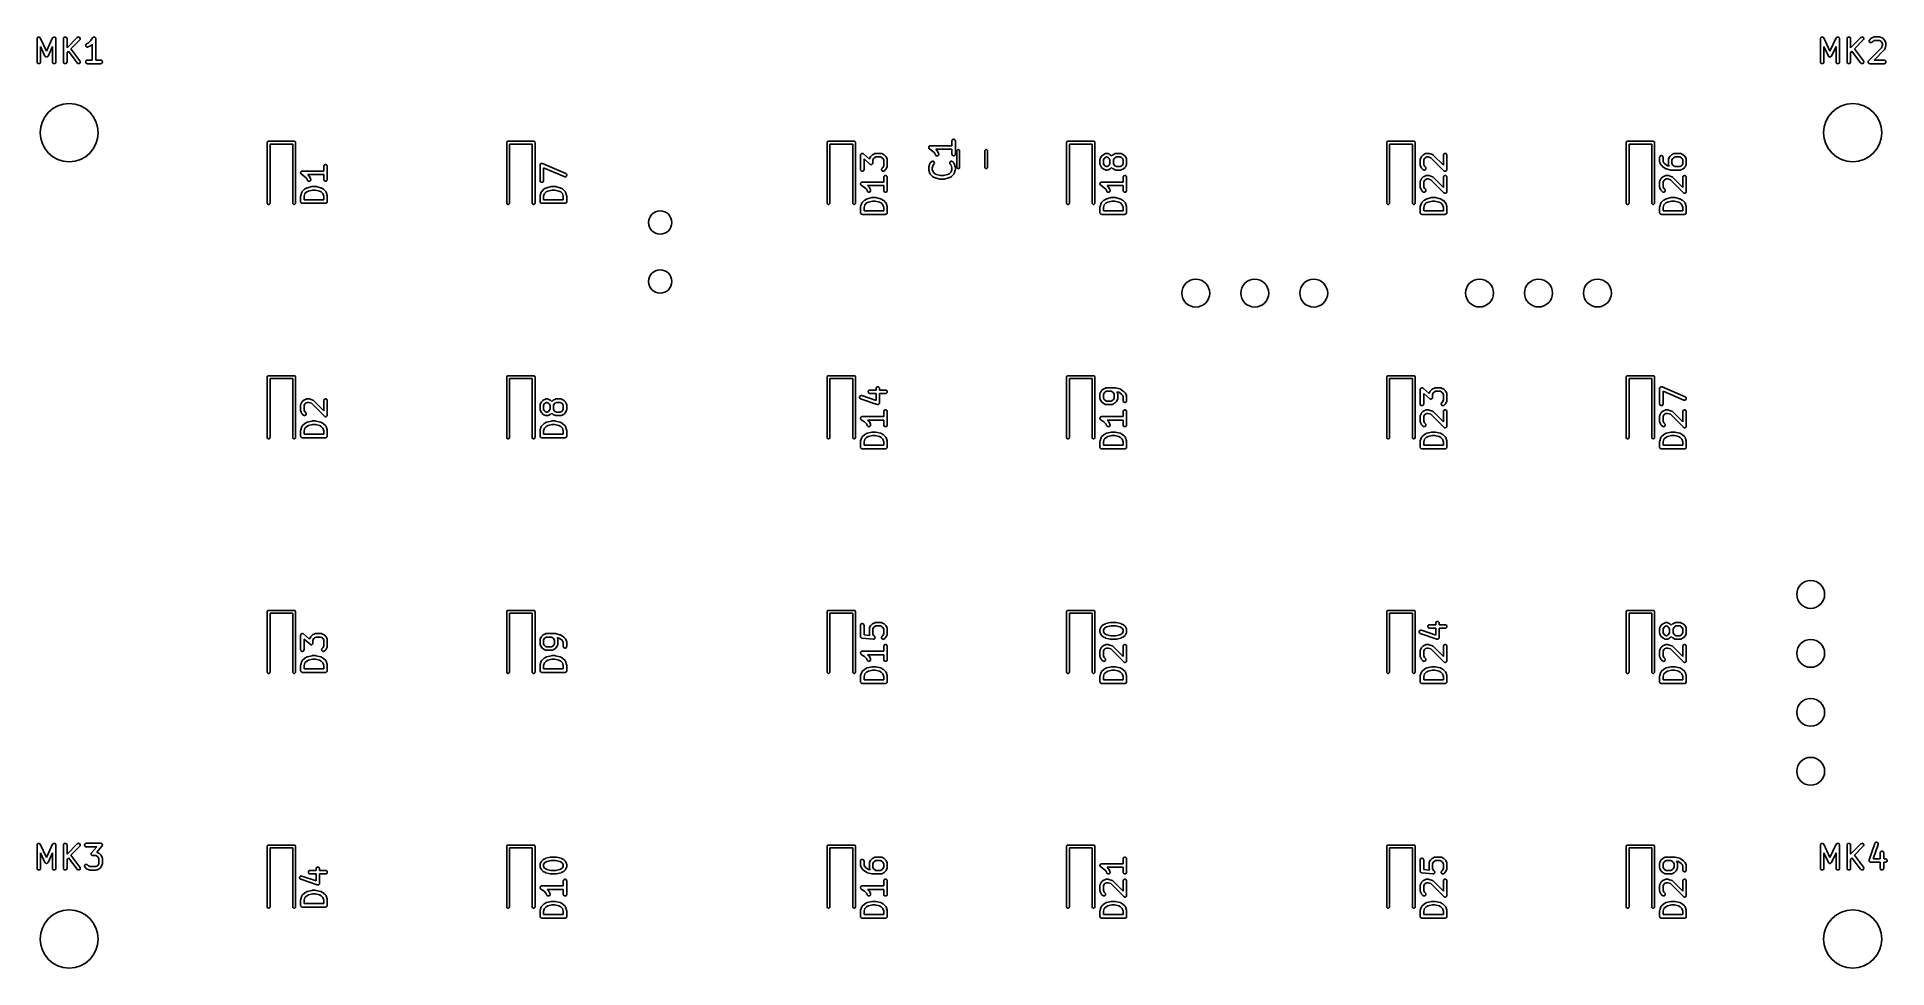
# Model space of a CAD drawing. Extents: x 107.8 to 187.5, y -108.6 to -68.5.
import ezdxf

# ---------------------------------------------------------------- set-up
doc = ezdxf.new("R2010")
doc.units = 0
doc.header["$MEASUREMENT"] = 0
doc.layers.add('BLACK', color=7, linetype='CONTINUOUS')

msp = doc.modelspace()

# ---------------------------------------------------------------- linework, layer by layer
at = {"layer": 'BLACK', "linetype": 'CONTINUOUS'}
for p, q in [((107.819, -68.5186), (107.824, -68.5098)), ((107.824, -68.5098), (107.826, -68.5074)), ((107.826, -68.5074), (107.828, -68.5046)), ((107.828, -68.5046), (107.835, -68.4983)), ((107.835, -68.4983), (107.842, -68.4914)), ((107.842, -68.4914), (107.845, -68.49)), ((107.845, -68.49), (107.848, -68.4878)), ((107.848, -68.4878), (107.857, -68.4845)), ((107.857, -68.4845), (107.866, -68.4803)), ((107.866, -68.4803), (107.869, -68.4801)), ((107.869, -68.4801), (107.872, -68.4789)), ((107.872, -68.4789), (107.882, -68.4789)), ((107.882, -68.4789), (107.892, -68.4781)), ((107.892, -68.4781), (107.895, -68.4789)), ((107.895, -68.4789), (107.898, -68.4789)), ((107.898, -68.4789), (107.907, -68.4823)), ((107.907, -68.4823), (107.917, -68.4848)), ((107.917, -68.4848), (107.919, -68.4867)), ((107.919, -68.4867), (107.923, -68.4878)), ((107.923, -68.4878), (107.93, -68.4941)), ((107.93, -68.4941), (107.938, -68.4997)), ((107.938, -68.4997), (107.94, -68.5024)), ((107.94, -68.5024), (107.943, -68.5046)), ((107.943, -68.5046), (107.947, -68.513)), ((108.489, -68.513), (108.494, -68.5046)), ((108.494, -68.5046), (108.497, -68.5024)), ((108.497, -68.5024), (108.499, -68.4997)), ((108.499, -68.4997), (108.507, -68.4941)), ((108.507, -68.4941), (108.514, -68.4878)), ((108.514, -68.4878), (108.517, -68.4867)), ((108.517, -68.4867), (108.52, -68.4848)), ((108.52, -68.4848), (108.53, -68.4823)), ((108.53, -68.4823), (108.539, -68.4789)), ((108.539, -68.4789), (108.542, -68.4789)), ((108.542, -68.4789), (108.545, -68.4781)), ((108.545, -68.4781), (108.555, -68.4789)), ((108.555, -68.4789), (108.565, -68.4789)), ((108.565, -68.4789), (108.568, -68.48)), ((108.568, -68.48), (108.571, -68.4803)), ((108.571, -68.4803), (108.58, -68.4845)), ((108.58, -68.4845), (108.589, -68.4878)), ((108.589, -68.4878), (108.592, -68.49)), ((108.592, -68.49), (108.595, -68.4914)), ((108.595, -68.4914), (108.602, -68.4983)), ((108.602, -68.4983), (108.609, -68.5046)), ((108.609, -68.5046), (108.611, -68.5074)), ((108.611, -68.5074), (108.613, -68.5098)), ((108.613, -68.5098), (108.617, -68.5187)), ((108.957, -68.5271), (108.97, -68.5046)), ((108.97, -68.5046), (108.99, -68.4878)), ((108.99, -68.4878), (109.015, -68.4789)), ((109.015, -68.4789), (109.041, -68.4789)), ((109.041, -68.4789), (109.065, -68.4878)), ((109.065, -68.4878), (109.085, -68.5046)), ((109.085, -68.5046), (109.098, -68.5271)), ((109.103, -68.9431), (109.546, -68.4997)), ((109.546, -68.4997), (109.568, -68.4848)), ((109.568, -68.4848), (109.593, -68.4781)), ((109.593, -68.4781), (109.619, -68.4803)), ((109.619, -68.4803), (109.642, -68.4913)), ((109.642, -68.4913), (109.661, -68.5098)), ((109.661, -68.5098), (109.672, -68.5334)), ((110.204, -68.5112), (110.206, -68.5082)), ((110.206, -68.5082), (110.209, -68.5046)), ((110.209, -68.5046), (110.215, -68.4988)), ((110.215, -68.4988), (110.222, -68.4923)), ((110.222, -68.4923), (110.225, -68.4905)), ((110.225, -68.4905), (110.229, -68.4878)), ((110.229, -68.4878), (110.237, -68.4848)), ((110.237, -68.4848), (110.245, -68.4808)), ((110.245, -68.4808), (110.249, -68.4803)), ((110.249, -68.4803), (110.253, -68.4789)), ((110.253, -68.4789), (110.262, -68.4789)), ((110.262, -68.4789), (110.271, -68.4779)), ((110.271, -68.4779), (110.275, -68.4789)), ((110.275, -68.4789), (110.279, -68.4789)), ((110.279, -68.4789), (110.287, -68.482)), ((110.287, -68.482), (110.296, -68.4841)), ((110.296, -68.4841), (110.3, -68.4864)), ((110.3, -68.4864), (110.304, -68.4878)), ((110.304, -68.4878), (110.31, -68.4936)), ((110.31, -68.4936), (110.318, -68.4985)), ((110.318, -68.4985), (110.32, -68.5019)), ((110.32, -68.5019), (110.323, -68.5046)), ((110.323, -68.5046), (110.328, -68.5123)), ((184.619, -68.5186), (184.624, -68.5098)), ((184.624, -68.5098), (184.626, -68.5074)), ((184.626, -68.5074), (184.628, -68.5046)), ((184.628, -68.5046), (184.635, -68.4983)), ((184.635, -68.4983), (184.642, -68.4914)), ((184.642, -68.4914), (184.645, -68.49)), ((184.645, -68.49), (184.648, -68.4878)), ((184.648, -68.4878), (184.657, -68.4845)), ((184.657, -68.4845), (184.666, -68.4803)), ((184.666, -68.4803), (184.669, -68.4801)), ((184.669, -68.4801), (184.672, -68.4789)), ((184.672, -68.4789), (184.682, -68.4789)), ((184.682, -68.4789), (184.692, -68.4781)), ((184.692, -68.4781), (184.695, -68.4789)), ((184.695, -68.4789), (184.698, -68.4789)), ((184.698, -68.4789), (184.707, -68.4823)), ((184.707, -68.4823), (184.717, -68.4848)), ((184.717, -68.4848), (184.719, -68.4867)), ((184.719, -68.4867), (184.723, -68.4878)), ((184.723, -68.4878), (184.73, -68.4941)), ((184.73, -68.4941), (184.738, -68.4997)), ((184.738, -68.4997), (184.74, -68.5024)), ((184.74, -68.5024), (184.743, -68.5046)), ((184.743, -68.5046), (184.747, -68.513)), ((185.289, -68.513), (185.294, -68.5046)), ((185.294, -68.5046), (185.297, -68.5024)), ((185.297, -68.5024), (185.299, -68.4997)), ((185.299, -68.4997), (185.307, -68.4941)), ((185.307, -68.4941), (185.314, -68.4878)), ((185.314, -68.4878), (185.317, -68.4867)), ((185.317, -68.4867), (185.32, -68.4848)), ((185.32, -68.4848), (185.33, -68.4823)), ((185.33, -68.4823), (185.339, -68.4789)), ((185.339, -68.4789), (185.342, -68.4789)), ((185.342, -68.4789), (185.345, -68.4781)), ((185.345, -68.4781), (185.355, -68.4789)), ((185.355, -68.4789), (185.365, -68.4789)), ((185.365, -68.4789), (185.368, -68.48)), ((185.368, -68.48), (185.371, -68.4803)), ((185.371, -68.4803), (185.38, -68.4845)), ((185.38, -68.4845), (185.389, -68.4878)), ((185.389, -68.4878), (185.392, -68.49)), ((185.392, -68.49), (185.395, -68.4914)), ((185.395, -68.4914), (185.402, -68.4983)), ((185.402, -68.4983), (185.409, -68.5046)), ((185.409, -68.5046), (185.411, -68.5074)), ((185.411, -68.5074), (185.413, -68.5098)), ((185.413, -68.5098), (185.417, -68.5187)), ((185.757, -68.5271), (185.77, -68.5046)), ((185.77, -68.5046), (185.79, -68.4878)), ((185.79, -68.4878), (185.815, -68.4789)), ((185.815, -68.4789), (185.841, -68.4789)), ((185.841, -68.4789), (185.865, -68.4878)), ((185.865, -68.4878), (185.885, -68.5046)), ((185.885, -68.5046), (185.898, -68.5271)), ((185.903, -68.9431), (186.346, -68.4997)), ((186.346, -68.4997), (186.368, -68.4848)), ((186.368, -68.4848), (186.393, -68.4781)), ((186.393, -68.4781), (186.419, -68.4803)), ((186.419, -68.4803), (186.442, -68.4913)), ((186.442, -68.4913), (186.461, -68.5098)), ((186.461, -68.5098), (186.472, -68.5334)), ((186.794, -68.5333), (186.89, -68.4857)), ((186.89, -68.4857), (186.894, -68.4845)), ((186.894, -68.4845), (186.898, -68.4823)), ((186.898, -68.4823), (186.906, -68.4808)), ((186.906, -68.4808), (186.915, -68.4783)), ((186.915, -68.4783), (186.919, -68.4785)), ((186.919, -68.4785), (186.923, -68.4778)), ((186.923, -68.4778), (187.161, -68.4778)), ((187.161, -68.4778), (187.166, -68.4785)), ((187.166, -68.4785), (187.17, -68.4783)), ((187.17, -68.4783), (187.178, -68.4808)), ((187.178, -68.4808), (187.187, -68.4823)), ((187.187, -68.4823), (187.191, -68.4845)), ((187.191, -68.4845), (187.195, -68.4857)), ((187.195, -68.4857), (187.29, -68.5333)), ((107.81, -68.5528), (107.812, -68.5431)), ((107.81, -69.5528), (107.81, -68.5528)), ((107.812, -68.5431), (107.813, -68.5334)), ((107.813, -68.5334), (107.814, -68.5304)), ((107.814, -68.5304), (107.815, -68.5271)), ((107.815, -68.5271), (107.819, -68.5186)), ((107.947, -68.513), (107.953, -68.5211)), ((107.953, -68.5211), (108.218, -69.0897)), ((108.15, -69.2988), (107.96, -68.8908)), ((107.96, -68.8908), (107.96, -69.5528)), ((108.154, -69.3041), (108.15, -69.2988)), ((108.157, -69.3101), (108.154, -69.3041)), ((108.218, -69.0897), (108.484, -68.5211)), ((108.283, -69.3041), (108.28, -69.3101)), ((108.286, -69.2988), (108.283, -69.3041)), ((108.477, -68.8908), (108.286, -69.2988)), ((108.477, -69.5528), (108.477, -68.8908)), ((108.484, -68.5211), (108.489, -68.513)), ((108.617, -68.5187), (108.622, -68.5271)), ((108.622, -68.5271), (108.623, -68.5304)), ((108.623, -68.5304), (108.624, -68.5334)), ((108.624, -68.5334), (108.625, -68.5431)), ((108.625, -68.5431), (108.627, -68.5528)), ((108.627, -68.5528), (108.627, -69.5528)), ((108.953, -68.5528), (108.957, -68.5271)), ((108.953, -69.5528), (108.953, -68.5528)), ((109.098, -68.5271), (109.103, -68.5528)), ((109.103, -68.5528), (109.103, -68.9431)), ((109.163, -69.0955), (109.103, -69.1553)), ((109.103, -69.1553), (109.103, -69.5528)), ((109.539, -69.5978), (109.163, -69.0955)), ((109.652, -68.6058), (109.27, -68.9884)), ((109.27, -68.9884), (109.659, -69.5078)), ((109.667, -68.5845), (109.652, -68.6058)), ((109.674, -68.5593), (109.667, -68.5845)), ((109.672, -68.5334), (109.674, -68.5593)), ((109.905, -68.834), (109.912, -68.8087)), ((109.908, -68.8599), (109.905, -68.834)), ((109.92, -68.8832), (109.908, -68.8599)), ((109.912, -68.8087), (109.926, -68.7869)), ((109.939, -68.9011), (109.92, -68.8832)), ((109.926, -68.7869), (109.947, -68.7714)), ((109.963, -68.9114), (109.939, -68.9011)), ((109.947, -68.7714), (110.031, -68.7292)), ((109.989, -68.913), (109.963, -68.9114)), ((110.014, -68.9056), (109.989, -68.913)), ((110.109, -68.858), (110.014, -68.9056)), ((110.031, -68.7292), (110.113, -68.6479)), ((110.119, -68.8508), (110.109, -68.858)), ((110.113, -68.6479), (110.204, -68.5112)), ((110.129, -68.8439), (110.119, -68.8508)), ((110.191, -68.7815), (110.129, -68.8439)), ((110.191, -69.4778), (110.191, -68.7815)), ((110.328, -68.5123), (110.333, -68.5195)), ((110.333, -68.5195), (110.334, -68.5235)), ((110.334, -68.5235), (110.337, -68.5271)), ((110.337, -68.5271), (110.338, -68.5359)), ((110.338, -68.5359), (110.341, -68.5445)), ((110.341, -68.5445), (110.34, -68.5487)), ((110.34, -68.5487), (110.341, -68.5528)), ((110.341, -68.5528), (110.341, -69.4778)), ((184.61, -68.5528), (184.612, -68.5431)), ((184.61, -69.5528), (184.61, -68.5528)), ((184.612, -68.5431), (184.613, -68.5334)), ((184.613, -68.5334), (184.614, -68.5304)), ((184.614, -68.5304), (184.615, -68.5271)), ((184.615, -68.5271), (184.619, -68.5186)), ((184.747, -68.513), (184.753, -68.5211)), ((184.753, -68.5211), (185.018, -69.0897)), ((184.95, -69.2988), (184.76, -68.8908)), ((184.76, -68.8908), (184.76, -69.5528)), ((184.954, -69.3041), (184.95, -69.2988)), ((184.957, -69.3101), (184.954, -69.3041)), ((185.018, -69.0897), (185.284, -68.5211)), ((185.083, -69.3041), (185.08, -69.3101)), ((185.086, -69.2988), (185.083, -69.3041)), ((185.277, -68.8908), (185.086, -69.2988)), ((185.277, -69.5528), (185.277, -68.8908)), ((185.284, -68.5211), (185.289, -68.513)), ((185.417, -68.5187), (185.422, -68.5271)), ((185.422, -68.5271), (185.423, -68.5304)), ((185.423, -68.5304), (185.424, -68.5334)), ((185.424, -68.5334), (185.425, -68.5431)), ((185.425, -68.5431), (185.427, -68.5528)), ((185.427, -68.5528), (185.427, -69.5528)), ((185.753, -68.5528), (185.757, -68.5271)), ((185.753, -69.5528), (185.753, -68.5528)), ((185.898, -68.5271), (185.903, -68.5528)), ((185.903, -68.5528), (185.903, -68.9431)), ((185.963, -69.0955), (185.903, -69.1553)), ((185.903, -69.1553), (185.903, -69.5528)), ((186.339, -69.5978), (185.963, -69.0955)), ((186.452, -68.6058), (186.07, -68.9884)), ((186.07, -68.9884), (186.459, -69.5078)), ((186.467, -68.5845), (186.452, -68.6058)), ((186.474, -68.5593), (186.467, -68.5845)), ((186.472, -68.5334), (186.474, -68.5593)), ((186.68, -69.4997), (187.239, -68.9408)), ((186.706, -68.6415), (186.712, -68.6163)), ((186.708, -68.6674), (186.706, -68.6415)), ((186.719, -68.691), (186.708, -68.6674)), ((186.712, -68.6163), (186.727, -68.595)), ((186.737, -68.7095), (186.719, -68.691)), ((186.727, -68.595), (186.775, -68.5474)), ((186.761, -68.7205), (186.737, -68.7095)), ((186.787, -68.7227), (186.761, -68.7205)), ((186.775, -68.5474), (186.785, -68.5405)), ((186.785, -68.5405), (186.794, -68.5333)), ((186.812, -68.716), (186.787, -68.7227)), ((186.833, -68.7011), (186.812, -68.716)), ((186.872, -68.662), (186.833, -68.7011)), ((186.941, -68.6278), (186.872, -68.662)), ((187.357, -69.0344), (186.914, -69.4778)), ((187.144, -68.6278), (186.941, -68.6278)), ((187.212, -68.662), (187.144, -68.6278)), ((187.242, -68.6924), (187.212, -68.662)), ((187.239, -68.9408), (187.277, -68.8263)), ((187.277, -68.761), (187.242, -68.6924)), ((187.277, -68.8263), (187.277, -68.761)), ((187.29, -68.5333), (187.3, -68.5405)), ((187.3, -68.5405), (187.31, -68.5474)), ((187.31, -68.5474), (187.357, -68.595)), ((187.357, -68.595), (187.364, -68.6048)), ((187.36, -69.0308), (187.357, -69.0344)), ((187.363, -69.028), (187.36, -69.0308)), ((187.367, -69.0202), (187.363, -69.028)), ((187.364, -68.6048), (187.371, -68.6145)), ((187.372, -69.013), (187.367, -69.0202)), ((187.371, -68.6145), (187.419, -68.7097)), ((187.373, -69.0089), (187.372, -69.013)), ((187.375, -69.0051), (187.373, -69.0089)), ((187.423, -68.8622), (187.375, -69.0051)), ((187.419, -68.7097), (187.42, -68.7139)), ((187.42, -68.7139), (187.422, -68.7176)), ((187.422, -68.7176), (187.424, -68.7263)), ((187.425, -68.8503), (187.423, -68.8622)), ((187.424, -68.7263), (187.426, -68.7347)), ((187.427, -68.8385), (187.425, -68.8503)), ((187.426, -68.7347), (187.426, -68.739)), ((187.426, -68.739), (187.427, -68.7433)), ((187.427, -68.7433), (187.427, -68.8385)), ((107.815, -69.5784), (107.81, -69.5528)), ((107.828, -69.601), (107.815, -69.5784)), ((107.848, -69.6177), (107.828, -69.601)), ((107.872, -69.6266), (107.848, -69.6177)), ((107.898, -69.6266), (107.872, -69.6266)), ((107.923, -69.6177), (107.898, -69.6266)), ((107.943, -69.601), (107.923, -69.6177)), ((107.956, -69.5784), (107.943, -69.601)), ((107.96, -69.5528), (107.956, -69.5784)), ((108.162, -69.3147), (108.157, -69.3101)), ((108.165, -69.3201), (108.162, -69.3147)), ((108.171, -69.3239), (108.165, -69.3201)), ((108.175, -69.3285), (108.171, -69.3239)), ((108.181, -69.3313), (108.175, -69.3285)), ((108.187, -69.335), (108.181, -69.3313)), ((108.193, -69.3367), (108.187, -69.335)), ((108.199, -69.3395), (108.193, -69.3367)), ((108.206, -69.3401), (108.199, -69.3395)), ((108.212, -69.3418), (108.206, -69.3401)), ((108.218, -69.3412), (108.212, -69.3418)), ((108.225, -69.3418), (108.218, -69.3412)), ((108.231, -69.3401), (108.225, -69.3418)), ((108.238, -69.3395), (108.231, -69.3401)), ((108.244, -69.3367), (108.238, -69.3395)), ((108.25, -69.335), (108.244, -69.3367)), ((108.255, -69.3313), (108.25, -69.335)), ((108.261, -69.3285), (108.255, -69.3313)), ((108.266, -69.3239), (108.261, -69.3285)), ((108.271, -69.3201), (108.266, -69.3239)), ((108.275, -69.3147), (108.271, -69.3201)), ((108.28, -69.3101), (108.275, -69.3147)), ((108.481, -69.5784), (108.477, -69.5528)), ((108.494, -69.601), (108.481, -69.5784)), ((108.514, -69.6177), (108.494, -69.601)), ((108.539, -69.6266), (108.514, -69.6177)), ((108.565, -69.6266), (108.539, -69.6266)), ((108.589, -69.6177), (108.565, -69.6266)), ((108.609, -69.601), (108.589, -69.6177)), ((108.622, -69.5784), (108.609, -69.601)), ((108.627, -69.5528), (108.622, -69.5784)), ((108.957, -69.5784), (108.953, -69.5528)), ((108.97, -69.601), (108.957, -69.5784)), ((108.99, -69.6177), (108.97, -69.601)), ((109.015, -69.6266), (108.99, -69.6177)), ((109.041, -69.6266), (109.015, -69.6266)), ((109.065, -69.6177), (109.041, -69.6266)), ((109.085, -69.601), (109.065, -69.6177)), ((109.098, -69.5784), (109.085, -69.601)), ((109.103, -69.5528), (109.098, -69.5784)), ((109.558, -69.6156), (109.539, -69.5978)), ((109.582, -69.6258), (109.558, -69.6156)), ((109.608, -69.6272), (109.582, -69.6258)), ((109.633, -69.6197), (109.608, -69.6272)), ((109.654, -69.6041), (109.633, -69.6197)), ((109.668, -69.5822), (109.654, -69.6041)), ((109.659, -69.5078), (109.671, -69.531)), ((109.674, -69.5569), (109.668, -69.5822)), ((109.671, -69.531), (109.674, -69.5569)), ((109.906, -69.5398), (109.915, -69.5153)), ((109.906, -69.5658), (109.906, -69.5398)), ((109.915, -69.5903), (109.906, -69.5658)), ((109.915, -69.5153), (109.932, -69.4953)), ((109.932, -69.6102), (109.915, -69.5903)), ((109.932, -69.4953), (109.955, -69.4823)), ((109.955, -69.6233), (109.932, -69.6102)), ((109.955, -69.4823), (109.98, -69.4778)), ((109.98, -69.6278), (109.955, -69.6233)), ((109.98, -69.4778), (110.191, -69.4778)), ((110.552, -69.6278), (109.98, -69.6278)), ((110.341, -69.4778), (110.552, -69.4778)), ((110.552, -69.4778), (110.577, -69.4823)), ((110.577, -69.6233), (110.552, -69.6278)), ((110.577, -69.4823), (110.6, -69.4953)), ((110.6, -69.6102), (110.577, -69.6233)), ((110.6, -69.4953), (110.617, -69.5153)), ((110.617, -69.5903), (110.6, -69.6102)), ((110.617, -69.5153), (110.626, -69.5398)), ((110.626, -69.5658), (110.617, -69.5903)), ((110.626, -69.5398), (110.626, -69.5658)), ((184.615, -69.5784), (184.61, -69.5528)), ((184.628, -69.601), (184.615, -69.5784)), ((184.648, -69.6177), (184.628, -69.601)), ((184.672, -69.6266), (184.648, -69.6177)), ((184.698, -69.6266), (184.672, -69.6266)), ((184.723, -69.6177), (184.698, -69.6266)), ((184.743, -69.601), (184.723, -69.6177)), ((184.756, -69.5784), (184.743, -69.601)), ((184.76, -69.5528), (184.756, -69.5784)), ((184.962, -69.3147), (184.957, -69.3101)), ((184.965, -69.3201), (184.962, -69.3147)), ((184.971, -69.3239), (184.965, -69.3201)), ((184.975, -69.3285), (184.971, -69.3239)), ((184.981, -69.3313), (184.975, -69.3285)), ((184.987, -69.335), (184.981, -69.3313)), ((184.993, -69.3367), (184.987, -69.335)), ((184.999, -69.3395), (184.993, -69.3367)), ((185.006, -69.3401), (184.999, -69.3395)), ((185.012, -69.3418), (185.006, -69.3401)), ((185.018, -69.3412), (185.012, -69.3418)), ((185.025, -69.3418), (185.018, -69.3412)), ((185.031, -69.3401), (185.025, -69.3418)), ((185.038, -69.3395), (185.031, -69.3401)), ((185.044, -69.3367), (185.038, -69.3395)), ((185.05, -69.335), (185.044, -69.3367)), ((185.055, -69.3313), (185.05, -69.335)), ((185.061, -69.3285), (185.055, -69.3313)), ((185.066, -69.3239), (185.061, -69.3285)), ((185.071, -69.3201), (185.066, -69.3239)), ((185.075, -69.3147), (185.071, -69.3201)), ((185.08, -69.3101), (185.075, -69.3147)), ((185.281, -69.5784), (185.277, -69.5528)), ((185.294, -69.601), (185.281, -69.5784)), ((185.314, -69.6177), (185.294, -69.601)), ((185.339, -69.6266), (185.314, -69.6177)), ((185.365, -69.6266), (185.339, -69.6266)), ((185.389, -69.6177), (185.365, -69.6266)), ((185.409, -69.601), (185.389, -69.6177)), ((185.422, -69.5784), (185.409, -69.601)), ((185.427, -69.5528), (185.422, -69.5784)), ((185.757, -69.5784), (185.753, -69.5528)), ((185.77, -69.601), (185.757, -69.5784)), ((185.79, -69.6177), (185.77, -69.601)), ((185.815, -69.6266), (185.79, -69.6177)), ((185.841, -69.6266), (185.815, -69.6266)), ((185.865, -69.6177), (185.841, -69.6266)), ((185.885, -69.601), (185.865, -69.6177)), ((185.898, -69.5784), (185.885, -69.601)), ((185.903, -69.5528), (185.898, -69.5784)), ((186.358, -69.6156), (186.339, -69.5978)), ((186.382, -69.6258), (186.358, -69.6156)), ((186.408, -69.6272), (186.382, -69.6258)), ((186.433, -69.6197), (186.408, -69.6272)), ((186.454, -69.6041), (186.433, -69.6197)), ((186.468, -69.5822), (186.454, -69.6041)), ((186.459, -69.5078), (186.471, -69.531)), ((186.474, -69.5569), (186.468, -69.5822)), ((186.471, -69.531), (186.474, -69.5569)), ((186.658, -69.5462), (186.659, -69.5431)), ((186.659, -69.556), (186.658, -69.5462)), ((186.659, -69.5398), (186.662, -69.5305)), ((186.659, -69.5431), (186.659, -69.5398)), ((186.659, -69.5658), (186.659, -69.556)), ((186.66, -69.5689), (186.659, -69.5658)), ((186.66, -69.5722), (186.66, -69.5689)), ((186.664, -69.5811), (186.66, -69.5722)), ((186.662, -69.5305), (186.665, -69.5211)), ((186.668, -69.5903), (186.664, -69.5811)), ((186.665, -69.5211), (186.667, -69.5184)), ((186.667, -69.5184), (186.668, -69.5153)), ((186.668, -69.5153), (186.674, -69.5078)), ((186.67, -69.5928), (186.668, -69.5903)), ((186.671, -69.5958), (186.67, -69.5928)), ((186.678, -69.6027), (186.671, -69.5958)), ((186.674, -69.5078), (186.68, -69.4997)), ((186.684, -69.6102), (186.678, -69.6027)), ((186.687, -69.6119), (186.684, -69.6102)), ((186.69, -69.6142), (186.687, -69.6119)), ((186.699, -69.6184), (186.69, -69.6142)), ((186.707, -69.6233), (186.699, -69.6184)), ((186.71, -69.6238), (186.707, -69.6233)), ((186.713, -69.6252), (186.71, -69.6238)), ((186.723, -69.6261), (186.713, -69.6252)), ((186.733, -69.6278), (186.723, -69.6261)), ((187.352, -69.6278), (186.733, -69.6278)), ((186.914, -69.4778), (187.352, -69.4778)), ((187.352, -69.4778), (187.377, -69.4823)), ((187.377, -69.6233), (187.352, -69.6278)), ((187.377, -69.4823), (187.4, -69.4953)), ((187.4, -69.6102), (187.377, -69.6233)), ((187.4, -69.4953), (187.417, -69.5153)), ((187.417, -69.5903), (187.4, -69.6102)), ((187.417, -69.5153), (187.426, -69.5398)), ((187.426, -69.5658), (187.417, -69.5903)), ((187.426, -69.5398), (187.426, -69.5658)), ((117.725, -73.0198), (117.726, -73.0148)), ((117.725, -73.0251), (117.725, -73.0198)), ((117.725, -73.0252), (117.725, -73.0251)), ((117.725, -75.6356), (117.725, -73.0252)), ((117.726, -73.0148), (117.727, -73.0096)), ((117.727, -73.0096), (117.73, -73.0049)), ((117.73, -73.0049), (117.732, -72.9999)), ((117.732, -72.9999), (117.735, -72.9959)), ((117.735, -72.9959), (117.738, -72.9912)), ((117.738, -72.9912), (117.742, -72.9878)), ((117.742, -72.9878), (117.745, -72.9837)), ((117.745, -72.9837), (117.75, -72.9811)), ((117.75, -72.9811), (117.754, -72.9776)), ((117.754, -72.9776), (117.759, -72.9758)), ((117.759, -72.9758), (117.764, -72.9731)), ((117.764, -72.9731), (117.769, -72.9722)), ((117.769, -72.9722), (117.774, -72.9704)), ((117.774, -72.9704), (117.779, -72.9704)), ((117.779, -72.9704), (117.779, -72.9704)), ((117.779, -72.9704), (118.89, -72.9704)), ((118.825, -73.0904), (117.845, -73.0904)), ((117.845, -73.0904), (117.845, -75.6356)), ((118.825, -75.6356), (118.825, -73.0904)), ((118.89, -72.9704), (118.895, -72.9704)), ((118.89, -72.9704), (118.89, -72.9704)), ((118.895, -72.9704), (118.9, -72.9722)), ((118.9, -72.9722), (118.905, -72.9731)), ((118.905, -72.9731), (118.91, -72.9758)), ((118.91, -72.9758), (118.915, -72.9776)), ((118.915, -72.9776), (118.919, -72.9811)), ((118.919, -72.9811), (118.924, -72.9837)), ((118.924, -72.9837), (118.927, -72.9878)), ((118.927, -72.9878), (118.931, -72.9912)), ((118.931, -72.9912), (118.934, -72.9959)), ((118.934, -72.9959), (118.937, -72.9999)), ((118.937, -72.9999), (118.939, -73.0049)), ((118.939, -73.0049), (118.942, -73.0096)), ((118.942, -73.0096), (118.943, -73.0148)), ((118.943, -73.0148), (118.945, -73.0198)), ((118.945, -73.0198), (118.945, -73.0251)), ((118.945, -73.0251), (118.945, -73.0252)), ((118.945, -73.0252), (118.945, -75.6356)), ((128.035, -73.0198), (128.036, -73.0148)), ((128.035, -73.0251), (128.035, -73.0198)), ((128.035, -73.0252), (128.035, -73.0251)), ((128.035, -75.6356), (128.035, -73.0252)), ((128.036, -73.0148), (128.037, -73.0096)), ((128.037, -73.0096), (128.04, -73.0049)), ((128.04, -73.0049), (128.042, -72.9999)), ((128.042, -72.9999), (128.045, -72.9959)), ((128.045, -72.9959), (128.048, -72.9912)), ((128.048, -72.9912), (128.052, -72.9878)), ((128.052, -72.9878), (128.055, -72.9837)), ((128.055, -72.9837), (128.06, -72.9811)), ((128.06, -72.9811), (128.064, -72.9776)), ((128.064, -72.9776), (128.069, -72.9758)), ((128.069, -72.9758), (128.074, -72.9731)), ((128.074, -72.9731), (128.079, -72.9722)), ((128.079, -72.9722), (128.084, -72.9704)), ((128.084, -72.9704), (128.089, -72.9704)), ((128.089, -72.9704), (128.089, -72.9704)), ((128.089, -72.9704), (129.2, -72.9704)), ((129.135, -73.0904), (128.155, -73.0904)), ((128.155, -73.0904), (128.155, -75.6356)), ((129.135, -75.6356), (129.135, -73.0904)), ((129.2, -72.9704), (129.205, -72.9704)), ((129.2, -72.9704), (129.2, -72.9704)), ((129.205, -72.9704), (129.21, -72.9722)), ((129.21, -72.9722), (129.215, -72.9731)), ((129.215, -72.9731), (129.22, -72.9758)), ((129.22, -72.9758), (129.225, -72.9776)), ((129.225, -72.9776), (129.229, -72.9811)), ((129.229, -72.9811), (129.234, -72.9837)), ((129.234, -72.9837), (129.237, -72.9878)), ((129.237, -72.9878), (129.241, -72.9912)), ((129.241, -72.9912), (129.244, -72.9959)), ((129.244, -72.9959), (129.247, -72.9999)), ((129.247, -72.9999), (129.249, -73.0049)), ((129.249, -73.0049), (129.252, -73.0096)), ((129.252, -73.0096), (129.253, -73.0148)), ((129.253, -73.0148), (129.255, -73.0198)), ((129.255, -73.0198), (129.255, -73.0251)), ((129.255, -73.0251), (129.255, -73.0252)), ((129.255, -73.0252), (129.255, -75.6356)), ((141.835, -73.0198), (141.836, -73.0148)), ((141.835, -73.0251), (141.835, -73.0198)), ((141.835, -73.0252), (141.835, -73.0251)), ((141.835, -75.6356), (141.835, -73.0252)), ((141.836, -73.0148), (141.837, -73.0096)), ((141.837, -73.0096), (141.84, -73.0049)), ((141.84, -73.0049), (141.842, -72.9999)), ((141.842, -72.9999), (141.845, -72.9959)), ((141.845, -72.9959), (141.848, -72.9912)), ((141.848, -72.9912), (141.852, -72.9878)), ((141.852, -72.9878), (141.855, -72.9837)), ((141.855, -72.9837), (141.86, -72.9811)), ((141.86, -72.9811), (141.864, -72.9776)), ((141.864, -72.9776), (141.869, -72.9758)), ((141.869, -72.9758), (141.874, -72.9731)), ((141.874, -72.9731), (141.879, -72.9722)), ((141.879, -72.9722), (141.884, -72.9704)), ((141.884, -72.9704), (141.889, -72.9704)), ((141.889, -72.9704), (141.889, -72.9704)), ((141.889, -72.9704), (143, -72.9704)), ((142.935, -73.0904), (141.955, -73.0904)), ((141.955, -73.0904), (141.955, -75.6356)), ((142.935, -75.6356), (142.935, -73.0904)), ((143, -72.9704), (143.005, -72.9704)), ((143, -72.9704), (143, -72.9704)), ((143.005, -72.9704), (143.01, -72.9722)), ((143.01, -72.9722), (143.015, -72.9731)), ((143.015, -72.9731), (143.02, -72.9758)), ((143.02, -72.9758), (143.025, -72.9776)), ((143.025, -72.9776), (143.029, -72.9811)), ((143.029, -72.9811), (143.034, -72.9837)), ((143.034, -72.9837), (143.037, -72.9878)), ((143.037, -72.9878), (143.041, -72.9912)), ((143.041, -72.9912), (143.044, -72.9959)), ((143.044, -72.9959), (143.047, -72.9999)), ((143.047, -72.9999), (143.049, -73.0049)), ((143.049, -73.0049), (143.052, -73.0096)), ((143.052, -73.0096), (143.053, -73.0148)), ((143.053, -73.0148), (143.055, -73.0198)), ((143.055, -73.0198), (143.055, -73.0251)), ((143.055, -73.0251), (143.055, -73.0252)), ((143.055, -73.0252), (143.055, -75.6356)), ((146.208, -73.2352), (146.209, -73.2311)), ((146.209, -73.2441), (146.208, -73.2352)), ((146.209, -73.227), (146.212, -73.2186)), ((146.209, -73.2311), (146.209, -73.227)), ((146.209, -73.253), (146.209, -73.2441)), ((146.21, -73.2569), (146.209, -73.253)), ((146.21, -73.2611), (146.21, -73.2569)), ((146.214, -73.2691), (146.21, -73.2611)), ((146.212, -73.2186), (146.214, -73.2099)), ((146.214, -73.2099), (146.216, -73.2064)), ((146.217, -73.2775), (146.214, -73.2691)), ((146.216, -73.2064), (146.217, -73.2025)), ((146.217, -73.2025), (146.223, -73.1956)), ((146.22, -73.2807), (146.217, -73.2775)), ((146.222, -73.2844), (146.22, -73.2807)), ((146.228, -73.2906), (146.222, -73.2844)), ((146.223, -73.1956), (146.228, -73.1882)), ((146.228, -73.1882), (146.231, -73.1857)), ((146.231, -73.1857), (146.234, -73.1825)), ((146.234, -73.1825), (146.242, -73.1781)), ((146.242, -73.1781), (146.249, -73.1728)), ((146.249, -73.1728), (146.253, -73.1716)), ((146.253, -73.1716), (146.257, -73.1695)), ((146.257, -73.1695), (146.266, -73.168)), ((146.266, -73.168), (146.274, -73.1655)), ((146.274, -73.1655), (146.278, -73.1657)), ((146.278, -73.1657), (146.282, -73.165)), ((146.282, -73.165), (147.207, -73.165)), ((147.207, -72.9543), (147.212, -72.9286)), ((147.207, -73.165), (147.207, -72.9543)), ((147.212, -72.9286), (147.225, -72.9061)), ((147.225, -72.9061), (147.245, -72.8893)), ((147.245, -72.8893), (147.269, -72.8804)), ((147.269, -72.8804), (147.295, -72.8804)), ((147.295, -72.8804), (147.32, -72.8893)), ((147.32, -72.8893), (147.34, -72.9061)), ((147.34, -72.9061), (147.353, -72.9286)), ((147.353, -72.9286), (147.357, -72.9543)), ((147.357, -72.9543), (147.357, -73.5257)), ((152.145, -73.0198), (152.146, -73.0148)), ((152.145, -73.0251), (152.145, -73.0198)), ((152.145, -73.0252), (152.145, -73.0251)), ((152.145, -75.6356), (152.145, -73.0252)), ((152.146, -73.0148), (152.147, -73.0096)), ((152.147, -73.0096), (152.15, -73.0049)), ((152.15, -73.0049), (152.152, -72.9999)), ((152.152, -72.9999), (152.155, -72.9959)), ((152.155, -72.9959), (152.158, -72.9912)), ((152.158, -72.9912), (152.162, -72.9878)), ((152.162, -72.9878), (152.165, -72.9837)), ((152.165, -72.9837), (152.17, -72.9811)), ((152.17, -72.9811), (152.174, -72.9776)), ((152.174, -72.9776), (152.179, -72.9758)), ((152.179, -72.9758), (152.184, -72.9731)), ((152.184, -72.9731), (152.189, -72.9722)), ((152.189, -72.9722), (152.194, -72.9704)), ((152.194, -72.9704), (152.199, -72.9704)), ((152.199, -72.9704), (152.199, -72.9704)), ((152.199, -72.9704), (153.31, -72.9704)), ((153.245, -73.0904), (152.265, -73.0904)), ((152.265, -73.0904), (152.265, -75.6356)), ((153.245, -75.6356), (153.245, -73.0904)), ((153.31, -72.9704), (153.315, -72.9704)), ((153.31, -72.9704), (153.31, -72.9704)), ((153.315, -72.9704), (153.32, -72.9722)), ((153.32, -72.9722), (153.325, -72.9731)), ((153.325, -72.9731), (153.33, -72.9758)), ((153.33, -72.9758), (153.335, -72.9776)), ((153.335, -72.9776), (153.339, -72.9811)), ((153.339, -72.9811), (153.344, -72.9837)), ((153.344, -72.9837), (153.347, -72.9878)), ((153.347, -72.9878), (153.351, -72.9912)), ((153.351, -72.9912), (153.354, -72.9959)), ((153.354, -72.9959), (153.357, -72.9999)), ((153.357, -72.9999), (153.359, -73.0049)), ((153.359, -73.0049), (153.362, -73.0096)), ((153.362, -73.0096), (153.363, -73.0148)), ((153.363, -73.0148), (153.365, -73.0198)), ((153.365, -73.0198), (153.365, -73.0251)), ((153.365, -73.0251), (153.365, -73.0252)), ((153.365, -73.0252), (153.365, -75.6356)), ((165.935, -73.0198), (165.936, -73.0148)), ((165.935, -73.0251), (165.935, -73.0198)), ((165.935, -73.0252), (165.935, -73.0251)), ((165.935, -75.6356), (165.935, -73.0252)), ((165.936, -73.0148), (165.937, -73.0096)), ((165.937, -73.0096), (165.94, -73.0049)), ((165.94, -73.0049), (165.942, -72.9999)), ((165.942, -72.9999), (165.945, -72.9959)), ((165.945, -72.9959), (165.948, -72.9912)), ((165.948, -72.9912), (165.952, -72.9878)), ((165.952, -72.9878), (165.955, -72.9837)), ((165.955, -72.9837), (165.96, -72.9811)), ((165.96, -72.9811), (165.964, -72.9776)), ((165.964, -72.9776), (165.969, -72.9758)), ((165.969, -72.9758), (165.974, -72.9731)), ((165.974, -72.9731), (165.979, -72.9722)), ((165.979, -72.9722), (165.984, -72.9704)), ((165.984, -72.9704), (165.989, -72.9704)), ((165.989, -72.9704), (165.989, -72.9704)), ((165.989, -72.9704), (167.1, -72.9704)), ((167.035, -73.0904), (166.055, -73.0904)), ((166.055, -73.0904), (166.055, -75.6356)), ((167.035, -75.6356), (167.035, -73.0904)), ((167.1, -72.9704), (167.105, -72.9704)), ((167.1, -72.9704), (167.1, -72.9704)), ((167.105, -72.9704), (167.11, -72.9722)), ((167.11, -72.9722), (167.115, -72.9731)), ((167.115, -72.9731), (167.12, -72.9758)), ((167.12, -72.9758), (167.125, -72.9776)), ((167.125, -72.9776), (167.129, -72.9811)), ((167.129, -72.9811), (167.134, -72.9837)), ((167.134, -72.9837), (167.137, -72.9878)), ((167.137, -72.9878), (167.141, -72.9912)), ((167.141, -72.9912), (167.144, -72.9959)), ((167.144, -72.9959), (167.147, -72.9999)), ((167.147, -72.9999), (167.149, -73.0049)), ((167.149, -73.0049), (167.152, -73.0096)), ((167.152, -73.0096), (167.153, -73.0148)), ((167.153, -73.0148), (167.155, -73.0198)), ((167.155, -73.0198), (167.155, -73.0251)), ((167.155, -73.0251), (167.155, -73.0252)), ((167.155, -73.0252), (167.155, -75.6356)), ((176.245, -73.0198), (176.246, -73.0148)), ((176.245, -73.0251), (176.245, -73.0198)), ((176.245, -73.0252), (176.245, -73.0251)), ((176.245, -75.6356), (176.245, -73.0252)), ((176.246, -73.0148), (176.247, -73.0096)), ((176.247, -73.0096), (176.25, -73.0049)), ((176.25, -73.0049), (176.252, -72.9999)), ((176.252, -72.9999), (176.255, -72.9959)), ((176.255, -72.9959), (176.258, -72.9912)), ((176.258, -72.9912), (176.262, -72.9878)), ((176.262, -72.9878), (176.265, -72.9837)), ((176.265, -72.9837), (176.27, -72.9811)), ((176.27, -72.9811), (176.274, -72.9776)), ((176.274, -72.9776), (176.279, -72.9758)), ((176.279, -72.9758), (176.284, -72.9731)), ((176.284, -72.9731), (176.289, -72.9722)), ((176.289, -72.9722), (176.294, -72.9704)), ((176.294, -72.9704), (176.299, -72.9704)), ((176.299, -72.9704), (176.299, -72.9704)), ((176.299, -72.9704), (177.41, -72.9704)), ((177.345, -73.0904), (176.365, -73.0904)), ((176.365, -73.0904), (176.365, -75.6356)), ((177.345, -75.6356), (177.345, -73.0904)), ((177.41, -72.9704), (177.415, -72.9704)), ((177.41, -72.9704), (177.41, -72.9704)), ((177.415, -72.9704), (177.42, -72.9722)), ((177.42, -72.9722), (177.425, -72.9731)), ((177.425, -72.9731), (177.43, -72.9758)), ((177.43, -72.9758), (177.435, -72.9776)), ((177.435, -72.9776), (177.439, -72.9811)), ((177.439, -72.9811), (177.444, -72.9837)), ((177.444, -72.9837), (177.447, -72.9878)), ((177.447, -72.9878), (177.451, -72.9912)), ((177.451, -72.9912), (177.454, -72.9959)), ((177.454, -72.9959), (177.457, -72.9999)), ((177.457, -72.9999), (177.459, -73.0049)), ((177.459, -73.0049), (177.462, -73.0096)), ((177.462, -73.0096), (177.463, -73.0148)), ((177.463, -73.0148), (177.465, -73.0198)), ((177.465, -73.0198), (177.465, -73.0251)), ((177.465, -73.0251), (177.465, -73.0252)), ((177.465, -73.0252), (177.465, -75.6356)), ((120.162, -74.0447), (120.167, -74.019)), ((120.162, -74.2554), (120.162, -74.0447)), ((120.167, -74.019), (120.18, -73.9965)), ((120.18, -73.9965), (120.199, -73.9797)), ((120.199, -73.9797), (120.224, -73.9708)), ((120.224, -73.9708), (120.25, -73.9708)), ((120.25, -73.9708), (120.274, -73.9797)), ((120.274, -73.9797), (120.294, -73.9965)), ((120.294, -73.9965), (120.307, -74.019)), ((120.307, -74.019), (120.312, -74.0447)), ((120.312, -74.0447), (120.312, -74.6161)), ((129.472, -73.9971), (129.473, -73.9886)), ((129.472, -74.6637), (129.472, -73.9971)), ((129.473, -73.9886), (129.474, -73.9799)), ((129.474, -73.9799), (129.476, -73.9758)), ((129.476, -73.9758), (129.477, -73.9714)), ((129.477, -73.9714), (129.481, -73.9639)), ((129.481, -73.9639), (129.484, -73.956)), ((129.484, -73.956), (129.487, -73.9527)), ((129.487, -73.9527), (129.49, -73.9489)), ((129.49, -73.9489), (129.496, -73.9433)), ((129.496, -73.9433), (129.502, -73.937)), ((129.502, -73.937), (129.506, -73.935)), ((129.506, -73.935), (129.509, -73.9321)), ((129.509, -73.9321), (129.518, -73.9292)), ((129.518, -73.9292), (129.525, -73.9253)), ((129.525, -73.9253), (129.53, -73.9247)), ((129.53, -73.9247), (129.534, -73.9232)), ((129.534, -73.9232), (129.543, -73.9232)), ((129.543, -73.9232), (129.551, -73.9222)), ((129.551, -73.9222), (129.556, -73.9232)), ((129.556, -73.9232), (129.56, -73.9232)), ((129.56, -73.9232), (129.568, -73.9262)), ((129.568, -73.9262), (129.577, -73.9281)), ((129.577, -73.9281), (130.577, -74.3567)), ((143.272, -73.5685), (143.273, -73.5613)), ((143.272, -74.1875), (143.272, -73.5685)), ((143.273, -73.5539), (143.275, -73.5485)), ((143.273, -73.5613), (143.273, -73.5539)), ((143.275, -73.5485), (143.277, -73.5428)), ((143.277, -73.5428), (143.28, -73.5365)), ((143.28, -73.5365), (143.283, -73.5297)), ((143.283, -73.5297), (143.287, -73.5253)), ((143.287, -73.5253), (143.29, -73.5203)), ((143.29, -73.5203), (143.295, -73.5156)), ((143.295, -73.5156), (143.3, -73.5101)), ((143.3, -73.5101), (143.305, -73.5073)), ((143.305, -73.5073), (143.309, -73.5035)), ((143.309, -73.5035), (143.316, -73.501)), ((143.316, -73.501), (143.323, -73.4975)), ((143.323, -73.4975), (143.329, -73.4966)), ((143.329, -73.4966), (143.334, -73.4946)), ((143.334, -73.4946), (143.341, -73.4946)), ((143.341, -73.4946), (143.349, -73.4935)), ((143.349, -73.4935), (143.354, -73.4946)), ((143.354, -73.4946), (143.36, -73.4946)), ((143.36, -73.4946), (143.367, -73.4971)), ((143.367, -73.4971), (143.374, -73.4986)), ((143.374, -73.4986), (143.379, -73.5016)), ((143.379, -73.5016), (143.384, -73.5035)), ((143.384, -73.5035), (143.39, -73.5083)), ((143.39, -73.5083), (143.396, -73.5121)), ((143.396, -73.5121), (143.656, -73.7395)), ((143.679, -73.9583), (143.422, -73.7338)), ((143.422, -73.7338), (143.422, -74.1875)), ((143.656, -73.7395), (143.657, -73.7333)), ((143.657, -73.7333), (143.66, -73.7296)), ((143.66, -73.7296), (143.661, -73.7254)), ((143.661, -73.7254), (143.708, -73.6302)), ((143.685, -73.9621), (143.679, -73.9583)), ((143.69, -73.9668), (143.685, -73.9621)), ((143.696, -73.9688), (143.69, -73.9668)), ((143.701, -73.9718), (143.696, -73.9688)), ((143.708, -73.9732), (143.701, -73.9718)), ((143.708, -73.6302), (143.716, -73.6205)), ((143.715, -73.9757), (143.708, -73.9732)), ((143.721, -73.9757), (143.715, -73.9757)), ((143.716, -73.6205), (143.723, -73.6107)), ((143.726, -73.9768), (143.721, -73.9757)), ((143.723, -73.6107), (143.77, -73.5631)), ((143.734, -73.9757), (143.726, -73.9768)), ((143.741, -73.9757), (143.734, -73.9757)), ((143.746, -73.9737), (143.741, -73.9757)), ((143.752, -73.9728), (143.746, -73.9737)), ((143.759, -73.9693), (143.752, -73.9728)), ((143.765, -73.9668), (143.759, -73.9693)), ((143.77, -73.9631), (143.765, -73.9668)), ((143.77, -73.5631), (143.78, -73.5562)), ((143.775, -73.9603), (143.77, -73.9631)), ((143.78, -73.9547), (143.775, -73.9603)), ((143.78, -73.5562), (143.79, -73.549)), ((143.785, -73.95), (143.78, -73.9547)), ((143.788, -73.945), (143.785, -73.95)), ((143.792, -73.9407), (143.788, -73.945)), ((143.79, -73.549), (143.885, -73.5014)), ((143.795, -73.9338), (143.792, -73.9407)), ((143.798, -73.9275), (143.795, -73.9338)), ((143.799, -73.9218), (143.798, -73.9275)), ((143.802, -73.9164), (143.799, -73.9218)), ((143.803, -73.9018), (143.802, -73.909)), ((143.802, -73.909), (143.802, -73.9164)), ((143.837, -73.7082), (143.803, -73.7767)), ((143.803, -73.7767), (143.803, -73.9018)), ((143.868, -73.6778), (143.837, -73.7082)), ((143.936, -73.6435), (143.868, -73.6778)), ((143.885, -73.5014), (143.889, -73.5002)), ((143.889, -73.5002), (143.893, -73.498)), ((143.893, -73.498), (143.901, -73.4965)), ((143.901, -73.4965), (143.91, -73.494)), ((143.91, -73.494), (143.914, -73.4942)), ((143.914, -73.4942), (143.918, -73.4935)), ((143.918, -73.4935), (144.157, -73.4935)), ((144.139, -73.6435), (143.936, -73.6435)), ((144.207, -73.6778), (144.139, -73.6435)), ((144.157, -73.4935), (144.161, -73.4942)), ((144.161, -73.4942), (144.165, -73.494)), ((144.165, -73.494), (144.173, -73.4965)), ((144.173, -73.4965), (144.182, -73.498)), ((144.182, -73.498), (144.186, -73.5002)), ((144.186, -73.5002), (144.19, -73.5014)), ((144.19, -73.5014), (144.285, -73.549)), ((144.238, -73.7082), (144.207, -73.6778)), ((144.272, -73.7767), (144.238, -73.7082)), ((144.238, -74.0955), (144.272, -74.027)), ((144.272, -74.027), (144.272, -73.7767)), ((144.285, -73.549), (144.295, -73.5562)), ((144.295, -73.5562), (144.305, -73.5631)), ((144.305, -73.5631), (144.352, -73.6107)), ((144.352, -73.6107), (144.359, -73.6205)), ((144.359, -73.6205), (144.366, -73.6302)), ((144.366, -73.6302), (144.414, -73.7254)), ((144.414, -74.0782), (144.366, -74.1735)), ((144.414, -73.7254), (144.415, -73.7296)), ((144.415, -74.0741), (144.414, -74.0782)), ((144.415, -73.7296), (144.417, -73.7333)), ((144.417, -74.0703), (144.415, -74.0741)), ((144.417, -73.7333), (144.419, -73.742)), ((144.419, -74.0617), (144.417, -74.0703)), ((144.419, -73.742), (144.421, -73.7504)), ((144.421, -74.0533), (144.419, -74.0617)), ((144.421, -73.7504), (144.421, -73.7547)), ((144.421, -73.7547), (144.422, -73.759)), ((144.422, -74.0447), (144.421, -74.0489)), ((144.421, -74.0489), (144.421, -74.0533)), ((144.422, -73.759), (144.422, -74.0447)), ((146.207, -74.0971), (146.209, -74.0853)), ((146.209, -74.0853), (146.211, -74.0734)), ((146.211, -74.0734), (146.259, -73.9306)), ((146.234, -73.2975), (146.228, -73.2906)), ((146.238, -73.2995), (146.234, -73.2975)), ((146.241, -73.3024), (146.238, -73.2995)), ((146.377, -73.3935), (146.241, -73.3024)), ((146.259, -73.9306), (146.261, -73.9268)), ((146.261, -73.9268), (146.262, -73.9226)), ((146.262, -73.9226), (146.267, -73.9154)), ((146.267, -73.9154), (146.271, -73.9077)), ((146.271, -73.9077), (146.274, -73.9048)), ((146.274, -73.9048), (146.277, -73.9013)), ((146.277, -73.9013), (146.325, -73.8536)), ((146.325, -73.8536), (146.346, -73.8387)), ((146.346, -73.8387), (146.371, -73.832)), ((146.396, -73.9948), (146.357, -74.1093)), ((146.371, -73.832), (146.397, -73.8342)), ((146.459, -73.4749), (146.377, -73.3935)), ((146.431, -73.9597), (146.396, -73.9948)), ((146.397, -73.8342), (146.421, -73.8452)), ((146.421, -73.8452), (146.439, -73.8636)), ((146.446, -73.9384), (146.431, -73.9597)), ((146.439, -73.8636), (146.45, -73.8873)), ((146.452, -73.9132), (146.446, -73.9384)), ((146.45, -73.8873), (146.452, -73.9132)), ((146.501, -73.5593), (146.459, -73.4749)), ((146.517, -73.5802), (146.501, -73.5593)), ((147.207, -73.315), (146.511, -73.315)), ((146.511, -73.315), (146.574, -73.3774)), ((146.538, -73.5945), (146.517, -73.5802)), ((146.564, -73.6006), (146.538, -73.5945)), ((146.589, -73.5976), (146.564, -73.6006)), ((146.574, -73.3774), (146.58, -73.3873)), ((146.58, -73.3873), (146.588, -73.3969)), ((146.588, -73.3969), (146.635, -73.4922)), ((146.613, -73.586), (146.589, -73.5976)), ((146.631, -73.567), (146.613, -73.586)), ((146.641, -73.5431), (146.631, -73.567)), ((146.635, -73.4922), (146.643, -73.5171)), ((146.643, -73.5171), (146.641, -73.5431)), ((147.112, -73.9132), (147.115, -73.8873)), ((147.119, -73.9384), (147.112, -73.9132)), ((147.115, -73.8873), (147.126, -73.8636)), ((147.134, -73.9597), (147.119, -73.9384)), ((147.126, -73.8636), (147.144, -73.8452)), ((147.169, -73.9948), (147.134, -73.9597)), ((147.144, -73.8452), (147.168, -73.8342)), ((147.168, -73.8342), (147.194, -73.832)), ((147.207, -74.1093), (147.169, -73.9948)), ((147.194, -73.832), (147.219, -73.8387)), ((147.207, -73.5257), (147.207, -73.315)), ((147.212, -73.5514), (147.207, -73.5257)), ((147.225, -73.5739), (147.212, -73.5514)), ((147.219, -73.8387), (147.24, -73.8536)), ((147.245, -73.5907), (147.225, -73.5739)), ((147.24, -73.8536), (147.288, -73.9013)), ((147.269, -73.5996), (147.245, -73.5907)), ((147.295, -73.5996), (147.269, -73.5996)), ((147.288, -73.9013), (147.29, -73.9048)), ((147.29, -73.9048), (147.294, -73.9077)), ((147.294, -73.9077), (147.298, -73.9154)), ((147.32, -73.5907), (147.295, -73.5996)), ((147.298, -73.9154), (147.303, -73.9226)), ((147.303, -73.9226), (147.304, -73.9268)), ((147.304, -73.9268), (147.306, -73.9306)), ((147.306, -73.9306), (147.354, -74.0734)), ((147.34, -73.5739), (147.32, -73.5907)), ((147.353, -73.5514), (147.34, -73.5739)), ((147.357, -73.5257), (147.353, -73.5514)), ((147.354, -74.0734), (147.355, -74.0853)), ((147.355, -74.0853), (147.357, -74.0971)), ((147.42, -73.3848), (147.423, -73.3692)), ((147.42, -74.0952), (147.42, -73.3848)), ((147.423, -73.3692), (147.433, -73.3508)), ((147.433, -73.3508), (147.45, -73.3372)), ((147.45, -73.3372), (147.469, -73.33)), ((147.469, -73.33), (147.491, -73.33)), ((147.491, -73.33), (147.51, -73.3372)), ((147.51, -73.3372), (147.527, -73.3508)), ((147.527, -73.3508), (147.537, -73.3692)), ((147.537, -73.3692), (147.54, -73.3848)), ((147.54, -73.3848), (147.54, -74.0952)), ((148.62, -73.3848), (148.623, -73.3692)), ((148.62, -74.0952), (148.62, -73.3848)), ((148.623, -73.3692), (148.633, -73.3508)), ((148.633, -73.3508), (148.65, -73.3372)), ((148.65, -73.3372), (148.669, -73.33)), ((148.669, -73.33), (148.691, -73.33)), ((148.691, -73.33), (148.71, -73.3372)), ((148.71, -73.3372), (148.727, -73.3508)), ((148.727, -73.3508), (148.737, -73.3692)), ((148.737, -73.3692), (148.74, -73.3848)), ((148.74, -73.3848), (148.74, -74.0952)), ((153.582, -73.7504), (153.585, -73.742)), ((153.583, -73.7547), (153.582, -73.7504)), ((153.582, -73.759), (153.583, -73.7547)), ((153.582, -73.9494), (153.582, -73.759)), ((153.583, -73.9537), (153.582, -73.9494)), ((153.582, -73.958), (153.583, -73.9537)), ((153.585, -73.9664), (153.582, -73.958)), ((153.585, -73.742), (153.587, -73.7333)), ((153.587, -73.9751), (153.585, -73.9664)), ((153.587, -73.7333), (153.589, -73.7296)), ((153.589, -73.9788), (153.587, -73.9751)), ((153.589, -73.7296), (153.59, -73.7254)), ((153.59, -73.983), (153.589, -73.9788)), ((153.59, -73.7254), (153.638, -73.6302)), ((153.638, -74.0782), (153.59, -73.983)), ((153.638, -73.6302), (153.645, -73.6205)), ((153.645, -74.0879), (153.638, -74.0782)), ((153.645, -73.6205), (153.652, -73.6107)), ((153.652, -73.6107), (153.699, -73.5631)), ((153.699, -73.5631), (153.709, -73.5562)), ((153.709, -73.5562), (153.719, -73.549)), ((153.719, -73.549), (153.814, -73.5014)), ((153.766, -73.7082), (153.732, -73.7767)), ((153.732, -73.7767), (153.732, -73.9317)), ((153.732, -73.9317), (153.766, -74.0003)), ((153.797, -73.6778), (153.766, -73.7082)), ((153.766, -74.0003), (153.797, -74.0307)), ((153.865, -73.6435), (153.797, -73.6778)), ((153.797, -74.0307), (153.865, -74.0649)), ((153.814, -73.5014), (153.818, -73.5002)), ((153.818, -73.5002), (153.822, -73.498)), ((153.822, -73.498), (153.83, -73.4965)), ((153.83, -73.4965), (153.839, -73.494)), ((153.839, -73.494), (153.843, -73.4942)), ((153.843, -73.4942), (153.847, -73.4935)), ((153.847, -73.4935), (153.895, -73.4935)), ((153.877, -73.6435), (153.865, -73.6435)), ((153.865, -74.0649), (153.877, -74.0649)), ((153.946, -73.6778), (153.877, -73.6435)), ((153.877, -74.0649), (153.946, -74.0307)), ((153.895, -73.4935), (153.899, -73.4942)), ((153.899, -73.4942), (153.904, -73.494)), ((153.904, -73.494), (153.912, -73.4965)), ((153.912, -73.4965), (153.921, -73.498)), ((153.921, -73.498), (153.924, -73.5002)), ((153.924, -73.5002), (153.929, -73.5014)), ((153.929, -73.5014), (154.024, -73.549)), ((153.976, -73.7082), (153.946, -73.6778)), ((153.946, -74.0307), (153.976, -74.0003)), ((154.011, -73.7767), (153.976, -73.7082)), ((153.976, -74.0003), (154.011, -73.9317)), ((154.011, -73.9317), (154.011, -73.7767)), ((154.024, -73.549), (154.034, -73.5562)), ((154.034, -73.5562), (154.043, -73.5631)), ((154.043, -73.5631), (154.086, -73.6053)), ((154.086, -73.6053), (154.128, -73.5631)), ((154.128, -73.5631), (154.138, -73.5562)), ((154.138, -73.5562), (154.147, -73.549)), ((154.147, -73.549), (154.242, -73.5014)), ((154.195, -73.7082), (154.161, -73.7767)), ((154.161, -73.7767), (154.161, -73.9317)), ((154.161, -73.9317), (154.195, -74.0003)), ((154.225, -73.6778), (154.195, -73.7082)), ((154.195, -74.0003), (154.225, -74.0307)), ((154.294, -73.6435), (154.225, -73.6778)), ((154.225, -74.0307), (154.294, -74.0649)), ((154.242, -73.5014), (154.247, -73.5002)), ((154.247, -73.5002), (154.25, -73.498)), ((154.25, -73.498), (154.259, -73.4965)), ((154.259, -73.4965), (154.267, -73.494)), ((154.267, -73.494), (154.272, -73.4942)), ((154.272, -73.4942), (154.276, -73.4935)), ((154.276, -73.4935), (154.467, -73.4935)), ((154.449, -73.6435), (154.294, -73.6435)), ((154.294, -74.0649), (154.449, -74.0649)), ((154.517, -73.6778), (154.449, -73.6435)), ((154.449, -74.0649), (154.517, -74.0307)), ((154.467, -73.4935), (154.471, -73.4942)), ((154.471, -73.4942), (154.475, -73.494)), ((154.475, -73.494), (154.483, -73.4965)), ((154.483, -73.4965), (154.492, -73.498)), ((154.492, -73.498), (154.496, -73.5002)), ((154.496, -73.5002), (154.5, -73.5014)), ((154.5, -73.5014), (154.595, -73.549)), ((154.548, -73.7082), (154.517, -73.6778)), ((154.517, -74.0307), (154.548, -74.0003)), ((154.582, -73.7767), (154.548, -73.7082)), ((154.548, -74.0003), (154.582, -73.9317)), ((154.582, -73.9317), (154.582, -73.7767)), ((154.595, -73.549), (154.605, -73.5562)), ((154.605, -73.5562), (154.615, -73.5631)), ((154.615, -73.5631), (154.662, -73.6107)), ((154.662, -73.6107), (154.669, -73.6205)), ((154.669, -73.6205), (154.676, -73.6302)), ((154.676, -74.0782), (154.669, -74.0879)), ((154.676, -73.6302), (154.724, -73.7254)), ((154.724, -73.983), (154.676, -74.0782)), ((154.724, -73.7254), (154.725, -73.7296)), ((154.725, -73.9788), (154.724, -73.983)), ((154.725, -73.7296), (154.727, -73.7333)), ((154.727, -73.9751), (154.725, -73.9788)), ((154.727, -73.7333), (154.729, -73.742)), ((154.729, -73.9664), (154.727, -73.9751)), ((154.729, -73.742), (154.731, -73.7504)), ((154.731, -73.958), (154.729, -73.9664)), ((154.731, -73.7504), (154.731, -73.7547)), ((154.731, -73.7547), (154.732, -73.759)), ((154.732, -73.9494), (154.731, -73.9537)), ((154.731, -73.9537), (154.731, -73.958)), ((154.732, -73.759), (154.732, -73.9494)), ((167.372, -73.7504), (167.375, -73.742)), ((167.373, -73.7547), (167.372, -73.7504)), ((167.372, -73.759), (167.373, -73.7547)), ((167.372, -73.9971), (167.372, -73.759)), ((167.373, -74.0013), (167.372, -73.9971)), ((167.372, -74.0056), (167.373, -74.0013)), ((167.375, -74.0141), (167.372, -74.0056)), ((167.375, -73.742), (167.377, -73.7333)), ((167.377, -74.0227), (167.375, -74.0141)), ((167.377, -73.7333), (167.379, -73.7296)), ((167.379, -74.0265), (167.377, -74.0227)), ((167.379, -73.7296), (167.38, -73.7254)), ((167.38, -74.0306), (167.379, -74.0265)), ((167.38, -73.7254), (167.428, -73.6302)), ((167.428, -74.1258), (167.38, -74.0306)), ((167.428, -73.6302), (167.435, -73.6205)), ((167.435, -73.6205), (167.442, -73.6107)), ((167.442, -73.6107), (167.489, -73.5631)), ((167.489, -73.5631), (167.499, -73.5562)), ((167.499, -73.5562), (167.509, -73.549)), ((167.509, -73.549), (167.604, -73.5014)), ((167.556, -73.7082), (167.522, -73.7767)), ((167.522, -73.7767), (167.522, -73.9794)), ((167.522, -73.9794), (167.556, -74.0479)), ((167.587, -73.6778), (167.556, -73.7082)), ((167.556, -74.0479), (167.595, -74.0869)), ((167.655, -73.6435), (167.587, -73.6778)), ((167.604, -73.5014), (167.608, -73.5002)), ((167.608, -73.5002), (167.612, -73.498)), ((167.612, -73.498), (167.62, -73.4965)), ((167.62, -73.4965), (167.629, -73.494)), ((167.629, -73.494), (167.633, -73.4942)), ((167.633, -73.4942), (167.637, -73.4935)), ((167.637, -73.4935), (167.733, -73.4935)), ((167.721, -73.6435), (167.655, -73.6435)), ((167.835, -73.6817), (167.721, -73.6435)), ((167.733, -73.4935), (167.745, -73.4956)), ((167.745, -73.4956), (167.756, -73.4973)), ((167.756, -73.4973), (167.899, -73.545)), ((168.394, -74.2406), (167.835, -73.6817)), ((167.899, -73.545), (167.903, -73.547)), ((167.903, -73.547), (167.907, -73.5481)), ((167.907, -73.5481), (167.914, -73.5532)), ((167.914, -73.5532), (167.922, -73.5574)), ((167.922, -73.5574), (167.925, -73.5606)), ((167.925, -73.5606), (167.929, -73.5631)), ((167.929, -73.5631), (168.372, -74.0065)), ((168.372, -73.5685), (168.377, -73.5428)), ((168.372, -74.0065), (168.372, -73.5685)), ((168.377, -73.5428), (168.39, -73.5203)), ((168.39, -73.5203), (168.409, -73.5035)), ((168.409, -73.5035), (168.434, -73.4946)), ((168.434, -73.4946), (168.46, -73.4946)), ((168.46, -73.4946), (168.484, -73.5035)), ((168.484, -73.5035), (168.504, -73.5203)), ((168.504, -73.5203), (168.517, -73.5428)), ((168.517, -73.5428), (168.522, -73.5685)), ((168.522, -73.5685), (168.522, -74.1875)), ((177.682, -73.6637), (177.687, -73.6381)), ((177.682, -73.8542), (177.682, -73.6637)), ((177.683, -73.8585), (177.682, -73.8542)), ((177.682, -73.8628), (177.683, -73.8585)), ((177.685, -73.8712), (177.682, -73.8628)), ((177.687, -73.8799), (177.685, -73.8712)), ((177.687, -73.6381), (177.7, -73.6155)), ((177.689, -73.8836), (177.687, -73.8799)), ((177.69, -73.8878), (177.689, -73.8836)), ((177.738, -73.983), (177.69, -73.8878)), ((177.7, -73.6155), (177.719, -73.5988)), ((177.719, -73.5988), (177.744, -73.5899)), ((177.745, -73.9927), (177.738, -73.983)), ((177.744, -73.5899), (177.77, -73.5899)), ((177.752, -74.0025), (177.745, -73.9927)), ((177.799, -74.0501), (177.752, -74.0025)), ((177.77, -73.5899), (177.794, -73.5988)), ((177.794, -73.5988), (177.814, -73.6155)), ((177.805, -74.0543), (177.799, -74.0501)), ((177.811, -74.0595), (177.805, -74.0543)), ((177.953, -74.1547), (177.811, -74.0595)), ((177.814, -73.6155), (177.827, -73.6381)), ((177.827, -73.6381), (177.832, -73.6637)), ((177.832, -73.6637), (177.832, -73.8365)), ((177.832, -73.8365), (177.866, -73.905)), ((177.866, -73.905), (177.9, -73.9388)), ((177.9, -73.9388), (178.026, -74.0227)), ((178.026, -74.0227), (178.1, -74.0412)), ((178.063, -73.7504), (178.066, -73.742)), ((178.064, -73.7547), (178.063, -73.7504)), ((178.063, -73.759), (178.064, -73.7547)), ((178.063, -73.9494), (178.063, -73.759)), ((178.064, -73.9537), (178.063, -73.9494)), ((178.063, -73.958), (178.064, -73.9537)), ((178.066, -73.9664), (178.063, -73.958)), ((178.066, -73.742), (178.067, -73.7333)), ((178.067, -73.9751), (178.066, -73.9664)), ((178.067, -73.7333), (178.07, -73.7296)), ((178.07, -73.9788), (178.067, -73.9751)), ((178.07, -73.7296), (178.071, -73.7254)), ((178.071, -73.983), (178.07, -73.9788)), ((178.071, -73.7254), (178.118, -73.6302)), ((178.1, -74.0412), (178.071, -73.983)), ((178.118, -73.6302), (178.126, -73.6205)), ((178.126, -73.6205), (178.133, -73.6107)), ((178.133, -73.6107), (178.18, -73.5631)), ((178.18, -73.5631), (178.19, -73.5562)), ((178.19, -73.5562), (178.2, -73.549)), ((178.2, -73.549), (178.295, -73.5014)), ((178.247, -73.7082), (178.213, -73.7767)), ((178.213, -73.7767), (178.213, -73.9317)), ((178.213, -73.9317), (178.247, -74.0003)), ((178.278, -73.6778), (178.247, -73.7082)), ((178.247, -74.0003), (178.278, -74.0307)), ((178.346, -73.6435), (178.278, -73.6778)), ((178.278, -74.0307), (178.346, -74.0649)), ((178.295, -73.5014), (178.299, -73.5002)), ((178.299, -73.5002), (178.303, -73.498)), ((178.303, -73.498), (178.311, -73.4965)), ((178.311, -73.4965), (178.32, -73.494)), ((178.32, -73.494), (178.324, -73.4942)), ((178.324, -73.4942), (178.328, -73.4935)), ((178.328, -73.4935), (178.567, -73.4935)), ((178.549, -73.6435), (178.346, -73.6435)), ((178.346, -74.0649), (178.549, -74.0649)), ((178.617, -73.6778), (178.549, -73.6435)), ((178.549, -74.0649), (178.617, -74.0307)), ((178.567, -73.4935), (178.571, -73.4942)), ((178.571, -73.4942), (178.575, -73.494)), ((178.575, -73.494), (178.583, -73.4965)), ((178.583, -73.4965), (178.592, -73.498)), ((178.592, -73.498), (178.596, -73.5002)), ((178.596, -73.5002), (178.6, -73.5014)), ((178.6, -73.5014), (178.695, -73.549)), ((178.648, -73.7082), (178.617, -73.6778)), ((178.617, -74.0307), (178.648, -74.0003)), ((178.682, -73.7767), (178.648, -73.7082)), ((178.648, -74.0003), (178.682, -73.9317)), ((178.682, -73.9317), (178.682, -73.7767)), ((178.695, -73.549), (178.705, -73.5562)), ((178.705, -73.5562), (178.715, -73.5631)), ((178.715, -73.5631), (178.762, -73.6107)), ((178.762, -73.6107), (178.769, -73.6205)), ((178.769, -73.6205), (178.776, -73.6302)), ((178.776, -74.0782), (178.769, -74.0879)), ((178.776, -73.6302), (178.824, -73.7254)), ((178.824, -73.983), (178.776, -74.0782)), ((178.824, -73.7254), (178.825, -73.7296)), ((178.825, -73.9788), (178.824, -73.983)), ((178.825, -73.7296), (178.827, -73.7333)), ((178.827, -73.9751), (178.825, -73.9788)), ((178.827, -73.7333), (178.829, -73.742)), ((178.829, -73.9664), (178.827, -73.9751)), ((178.829, -73.742), (178.831, -73.7504)), ((178.831, -73.958), (178.829, -73.9664)), ((178.831, -73.7504), (178.831, -73.7547)), ((178.831, -73.7547), (178.832, -73.759)), ((178.832, -73.9494), (178.831, -73.9537)), ((178.831, -73.9537), (178.831, -73.958)), ((178.832, -73.759), (178.832, -73.9494)), ((119.162, -74.3256), (119.163, -74.3215)), ((119.163, -74.3345), (119.162, -74.3256)), ((119.163, -74.3174), (119.166, -74.309)), ((119.163, -74.3215), (119.163, -74.3174)), ((119.163, -74.3434), (119.163, -74.3345)), ((119.165, -74.3473), (119.163, -74.3434)), ((119.165, -74.3515), (119.165, -74.3473)), ((119.169, -74.3595), (119.165, -74.3515)), ((119.166, -74.309), (119.168, -74.3003)), ((119.168, -74.3003), (119.171, -74.2968)), ((119.172, -74.3679), (119.169, -74.3595)), ((119.171, -74.2968), (119.172, -74.2929)), ((119.172, -74.2929), (119.178, -74.286)), ((119.175, -74.3711), (119.172, -74.3679)), ((119.177, -74.3748), (119.175, -74.3711)), ((119.183, -74.381), (119.177, -74.3748)), ((119.178, -74.286), (119.183, -74.2786)), ((119.183, -74.2786), (119.186, -74.2761)), ((119.189, -74.3879), (119.183, -74.381)), ((119.186, -74.2761), (119.189, -74.2729)), ((119.189, -74.2729), (119.197, -74.2685)), ((119.192, -74.3899), (119.189, -74.3879)), ((119.195, -74.3928), (119.192, -74.3899)), ((119.332, -74.4839), (119.195, -74.3928)), ((119.197, -74.2685), (119.204, -74.2632)), ((119.204, -74.2632), (119.208, -74.262)), ((119.208, -74.262), (119.211, -74.2599)), ((119.211, -74.2599), (119.22, -74.2584)), ((119.22, -74.2584), (119.229, -74.2559)), ((119.229, -74.2559), (119.233, -74.2561)), ((119.233, -74.2561), (119.237, -74.2554)), ((119.237, -74.2554), (120.162, -74.2554)), ((119.413, -74.5653), (119.332, -74.4839)), ((119.456, -74.6497), (119.413, -74.5653)), ((119.471, -74.6706), (119.456, -74.6497)), ((120.162, -74.4054), (119.466, -74.4054)), ((119.466, -74.4054), (119.528, -74.4678)), ((119.493, -74.6849), (119.471, -74.6706)), ((119.518, -74.691), (119.493, -74.6849)), ((119.544, -74.688), (119.518, -74.691)), ((119.528, -74.4678), (119.535, -74.4777)), ((119.535, -74.4777), (119.542, -74.4873)), ((119.542, -74.4873), (119.59, -74.5826)), ((119.567, -74.6764), (119.544, -74.688)), ((119.585, -74.6574), (119.567, -74.6764)), ((119.596, -74.6335), (119.585, -74.6574)), ((119.59, -74.5826), (119.597, -74.6075)), ((119.597, -74.6075), (119.596, -74.6335)), ((120.162, -74.6161), (120.162, -74.4054)), ((120.167, -74.6418), (120.162, -74.6161)), ((120.18, -74.6643), (120.167, -74.6418)), ((120.199, -74.6811), (120.18, -74.6643)), ((120.224, -74.69), (120.199, -74.6811)), ((120.25, -74.69), (120.224, -74.69)), ((120.274, -74.6811), (120.25, -74.69)), ((120.294, -74.6643), (120.274, -74.6811)), ((120.307, -74.6418), (120.294, -74.6643)), ((120.312, -74.6161), (120.307, -74.6418)), ((129.477, -74.6894), (129.472, -74.6637)), ((129.49, -74.7119), (129.477, -74.6894)), ((129.509, -74.7287), (129.49, -74.7119)), ((129.534, -74.7376), (129.509, -74.7287)), ((129.56, -74.7376), (129.534, -74.7376)), ((129.584, -74.7287), (129.56, -74.7376)), ((129.604, -74.7119), (129.584, -74.7287)), ((129.617, -74.6894), (129.604, -74.7119)), ((129.622, -74.6637), (129.617, -74.6894)), ((130.517, -74.4946), (129.622, -74.1108)), ((129.622, -74.1108), (129.622, -74.6637)), ((130.543, -74.5005), (130.517, -74.4946)), ((130.569, -74.4974), (130.543, -74.5005)), ((130.592, -74.4857), (130.569, -74.4974)), ((130.577, -74.3567), (130.598, -74.371)), ((130.61, -74.4667), (130.592, -74.4857)), ((130.598, -74.371), (130.614, -74.3918)), ((130.62, -74.4428), (130.61, -74.4667)), ((130.614, -74.3918), (130.621, -74.4168)), ((130.621, -74.4168), (130.62, -74.4428)), ((143.277, -74.2132), (143.272, -74.1875)), ((143.272, -74.8018), (143.273, -74.7977)), ((143.273, -74.8107), (143.272, -74.8018)), ((143.273, -74.7936), (143.276, -74.7852)), ((143.273, -74.7977), (143.273, -74.7936)), ((143.273, -74.8196), (143.273, -74.8107)), ((143.275, -74.8235), (143.273, -74.8196)), ((143.275, -74.8277), (143.275, -74.8235)), ((143.279, -74.8357), (143.275, -74.8277)), ((143.276, -74.7852), (143.278, -74.7765)), ((143.29, -74.2358), (143.277, -74.2132)), ((143.278, -74.7765), (143.281, -74.773)), ((143.282, -74.8441), (143.279, -74.8357)), ((143.281, -74.773), (143.282, -74.7691)), ((143.282, -74.7691), (143.288, -74.7622)), ((143.285, -74.8473), (143.282, -74.8441)), ((143.287, -74.851), (143.285, -74.8473)), ((143.293, -74.8572), (143.287, -74.851)), ((143.288, -74.7622), (143.293, -74.7548)), ((143.309, -74.2525), (143.29, -74.2358)), ((143.293, -74.7548), (143.296, -74.7523)), ((143.299, -74.864), (143.293, -74.8572)), ((143.296, -74.7523), (143.299, -74.7491)), ((143.299, -74.7491), (143.307, -74.7447)), ((143.302, -74.8661), (143.299, -74.864)), ((143.305, -74.869), (143.302, -74.8661)), ((143.442, -74.9601), (143.305, -74.869)), ((143.307, -74.7447), (143.314, -74.7394)), ((143.334, -74.2614), (143.309, -74.2525)), ((143.314, -74.7394), (143.318, -74.7382)), ((143.318, -74.7382), (143.321, -74.7361)), ((143.321, -74.7361), (143.33, -74.7346)), ((143.33, -74.7346), (143.339, -74.732)), ((143.36, -74.2614), (143.334, -74.2614)), ((143.339, -74.732), (143.343, -74.7323)), ((143.343, -74.7323), (143.347, -74.7316)), ((143.347, -74.7316), (144.272, -74.7316)), ((143.384, -74.2525), (143.36, -74.2614)), ((143.404, -74.2358), (143.384, -74.2525)), ((143.417, -74.2132), (143.404, -74.2358)), ((143.422, -74.1875), (143.417, -74.2132)), ((144.272, -74.8816), (143.576, -74.8816)), ((143.576, -74.8816), (143.638, -74.944)), ((144.177, -74.181), (144.184, -74.1558)), ((144.179, -74.207), (144.177, -74.181)), ((144.19, -74.2306), (144.179, -74.207)), ((144.184, -74.1558), (144.199, -74.1345)), ((144.209, -74.249), (144.19, -74.2306)), ((144.199, -74.1345), (144.238, -74.0955)), ((144.232, -74.26), (144.209, -74.249)), ((144.258, -74.2623), (144.232, -74.26)), ((144.283, -74.2555), (144.258, -74.2623)), ((144.272, -74.5209), (144.277, -74.4952)), ((144.272, -74.7316), (144.272, -74.5209)), ((144.272, -75.0923), (144.272, -74.8816)), ((144.277, -74.4952), (144.29, -74.4727)), ((144.305, -74.2406), (144.283, -74.2555)), ((144.29, -74.4727), (144.309, -74.4559)), ((144.352, -74.193), (144.305, -74.2406)), ((144.309, -74.4559), (144.334, -74.447)), ((144.334, -74.447), (144.36, -74.447)), ((144.359, -74.1831), (144.352, -74.193)), ((144.366, -74.1735), (144.359, -74.1831)), ((144.36, -74.447), (144.384, -74.4559)), ((144.384, -74.4559), (144.404, -74.4727)), ((144.404, -74.4727), (144.417, -74.4952)), ((144.417, -74.4952), (144.422, -74.5209)), ((144.422, -74.5209), (144.422, -75.0923)), ((146.207, -74.1924), (146.207, -74.0971)), ((146.209, -74.2042), (146.207, -74.1924)), ((146.211, -74.2161), (146.209, -74.2042)), ((146.259, -74.359), (146.211, -74.2161)), ((146.261, -74.3628), (146.259, -74.359)), ((146.262, -74.3669), (146.261, -74.3628)), ((146.267, -74.3741), (146.262, -74.3669)), ((146.271, -74.3819), (146.267, -74.3741)), ((146.274, -74.3847), (146.271, -74.3819)), ((146.277, -74.3883), (146.274, -74.3847)), ((146.372, -74.4835), (146.277, -74.3883)), ((146.357, -74.1093), (146.357, -74.1802)), ((146.357, -74.1802), (146.396, -74.2947)), ((146.382, -74.4904), (146.372, -74.4835)), ((146.392, -74.4976), (146.382, -74.4904)), ((146.487, -74.5452), (146.392, -74.4976)), ((146.396, -74.2947), (146.47, -74.3688)), ((146.47, -74.3688), (146.547, -74.4073)), ((146.495, -74.5475), (146.487, -74.5452)), ((146.502, -74.5509), (146.495, -74.5475)), ((146.693, -74.5985), (146.502, -74.5509)), ((146.547, -74.4073), (146.72, -74.4507)), ((146.702, -74.5991), (146.693, -74.5985)), ((146.711, -74.6007), (146.702, -74.5991)), ((146.854, -74.6007), (146.711, -74.6007)), ((146.72, -74.4507), (146.845, -74.4507)), ((146.845, -74.4507), (147.018, -74.4073)), ((146.863, -74.5991), (146.854, -74.6007)), ((146.872, -74.5985), (146.863, -74.5991)), ((147.062, -74.5509), (146.872, -74.5985)), ((147.018, -74.4073), (147.095, -74.3688)), ((147.07, -74.5475), (147.062, -74.5509)), ((147.078, -74.5452), (147.07, -74.5475)), ((147.173, -74.4976), (147.078, -74.5452)), ((147.095, -74.3688), (147.169, -74.2947)), ((147.169, -74.2947), (147.207, -74.1802)), ((147.183, -74.4904), (147.173, -74.4976)), ((147.193, -74.4835), (147.183, -74.4904)), ((147.288, -74.3883), (147.193, -74.4835)), ((147.207, -74.1802), (147.207, -74.1093)), ((147.29, -74.3847), (147.288, -74.3883)), ((147.294, -74.3819), (147.29, -74.3847)), ((147.298, -74.3741), (147.294, -74.3819)), ((147.303, -74.3669), (147.298, -74.3741)), ((147.304, -74.3628), (147.303, -74.3669)), ((147.306, -74.359), (147.304, -74.3628)), ((147.354, -74.2161), (147.306, -74.359)), ((147.355, -74.2042), (147.354, -74.2161)), ((147.357, -74.1924), (147.355, -74.2042)), ((147.357, -74.0971), (147.357, -74.1924)), ((147.423, -74.1108), (147.42, -74.0952)), ((147.433, -74.1292), (147.423, -74.1108)), ((147.45, -74.1428), (147.433, -74.1292)), ((147.469, -74.15), (147.45, -74.1428)), ((147.491, -74.15), (147.469, -74.15)), ((147.51, -74.1428), (147.491, -74.15)), ((147.527, -74.1292), (147.51, -74.1428)), ((147.537, -74.1108), (147.527, -74.1292)), ((147.54, -74.0952), (147.537, -74.1108)), ((148.623, -74.1108), (148.62, -74.0952)), ((148.633, -74.1292), (148.623, -74.1108)), ((148.65, -74.1428), (148.633, -74.1292)), ((148.669, -74.15), (148.65, -74.1428)), ((148.691, -74.15), (148.669, -74.15)), ((148.71, -74.1428), (148.691, -74.15)), ((148.727, -74.1292), (148.71, -74.1428)), ((148.737, -74.1108), (148.727, -74.1292)), ((148.74, -74.0952), (148.737, -74.1108)), ((153.582, -74.8018), (153.583, -74.7977)), ((153.583, -74.8107), (153.582, -74.8018)), ((153.583, -74.7936), (153.586, -74.7852)), ((153.583, -74.7977), (153.583, -74.7936)), ((153.583, -74.8196), (153.583, -74.8107)), ((153.585, -74.8235), (153.583, -74.8196)), ((153.585, -74.8277), (153.585, -74.8235)), ((153.589, -74.8357), (153.585, -74.8277)), ((153.586, -74.7852), (153.588, -74.7765)), ((153.588, -74.7765), (153.591, -74.773)), ((153.592, -74.8441), (153.589, -74.8357)), ((153.591, -74.773), (153.592, -74.7691)), ((153.592, -74.7691), (153.598, -74.7622)), ((153.595, -74.8473), (153.592, -74.8441)), ((153.597, -74.851), (153.595, -74.8473)), ((153.603, -74.8572), (153.597, -74.851)), ((153.598, -74.7622), (153.603, -74.7548)), ((153.603, -74.7548), (153.606, -74.7523)), ((153.609, -74.864), (153.603, -74.8572)), ((153.606, -74.7523), (153.609, -74.7491)), ((153.609, -74.7491), (153.617, -74.7447)), ((153.612, -74.8661), (153.609, -74.864)), ((153.615, -74.869), (153.612, -74.8661)), ((153.752, -74.9601), (153.615, -74.869)), ((153.617, -74.7447), (153.624, -74.7394)), ((153.624, -74.7394), (153.628, -74.7382)), ((153.628, -74.7382), (153.631, -74.7361)), ((153.631, -74.7361), (153.64, -74.7346)), ((153.64, -74.7346), (153.649, -74.732)), ((153.652, -74.0977), (153.645, -74.0879)), ((153.649, -74.732), (153.653, -74.7323)), ((153.699, -74.1453), (153.652, -74.0977)), ((153.653, -74.7323), (153.657, -74.7316)), ((153.657, -74.7316), (154.582, -74.7316)), ((153.709, -74.1522), (153.699, -74.1453)), ((153.719, -74.1594), (153.709, -74.1522)), ((153.814, -74.207), (153.719, -74.1594)), ((153.818, -74.2082), (153.814, -74.207)), ((153.822, -74.2104), (153.818, -74.2082)), ((153.83, -74.2119), (153.822, -74.2104)), ((153.839, -74.2144), (153.83, -74.2119)), ((153.843, -74.2142), (153.839, -74.2144)), ((153.847, -74.2149), (153.843, -74.2142)), ((153.895, -74.2149), (153.847, -74.2149)), ((154.582, -74.8816), (153.886, -74.8816)), ((153.886, -74.8816), (153.948, -74.944)), ((153.899, -74.2142), (153.895, -74.2149)), ((153.904, -74.2144), (153.899, -74.2142)), ((153.912, -74.2119), (153.904, -74.2144)), ((153.921, -74.2104), (153.912, -74.2119)), ((153.924, -74.2082), (153.921, -74.2104)), ((153.929, -74.207), (153.924, -74.2082)), ((154.024, -74.1594), (153.929, -74.207)), ((154.034, -74.1522), (154.024, -74.1594)), ((154.043, -74.1453), (154.034, -74.1522)), ((154.086, -74.1031), (154.043, -74.1453)), ((154.128, -74.1453), (154.086, -74.1031)), ((154.138, -74.1522), (154.128, -74.1453)), ((154.147, -74.1594), (154.138, -74.1522)), ((154.242, -74.207), (154.147, -74.1594)), ((154.247, -74.2082), (154.242, -74.207)), ((154.25, -74.2104), (154.247, -74.2082)), ((154.259, -74.2119), (154.25, -74.2104)), ((154.267, -74.2144), (154.259, -74.2119)), ((154.272, -74.2142), (154.267, -74.2144)), ((154.276, -74.2149), (154.272, -74.2142)), ((154.467, -74.2149), (154.276, -74.2149)), ((154.471, -74.2142), (154.467, -74.2149)), ((154.475, -74.2144), (154.471, -74.2142)), ((154.483, -74.2119), (154.475, -74.2144)), ((154.492, -74.2104), (154.483, -74.2119)), ((154.496, -74.2082), (154.492, -74.2104)), ((154.5, -74.207), (154.496, -74.2082)), ((154.595, -74.1594), (154.5, -74.207)), ((154.582, -74.5209), (154.587, -74.4952)), ((154.582, -74.7316), (154.582, -74.5209)), ((154.582, -75.0923), (154.582, -74.8816)), ((154.587, -74.4952), (154.6, -74.4727)), ((154.605, -74.1522), (154.595, -74.1594)), ((154.6, -74.4727), (154.619, -74.4559)), ((154.615, -74.1453), (154.605, -74.1522)), ((154.662, -74.0977), (154.615, -74.1453)), ((154.619, -74.4559), (154.644, -74.447)), ((154.644, -74.447), (154.67, -74.447)), ((154.669, -74.0879), (154.662, -74.0977)), ((154.67, -74.447), (154.694, -74.4559)), ((154.694, -74.4559), (154.714, -74.4727)), ((154.714, -74.4727), (154.727, -74.4952)), ((154.727, -74.4952), (154.732, -74.5209)), ((154.732, -74.5209), (154.732, -75.0923)), ((167.372, -74.7028), (167.375, -74.6944)), ((167.373, -74.7071), (167.372, -74.7028)), ((167.372, -74.7114), (167.373, -74.7071)), ((167.372, -74.9494), (167.372, -74.7114)), ((167.375, -74.6944), (167.377, -74.6857)), ((167.377, -74.6857), (167.379, -74.682)), ((167.379, -74.682), (167.38, -74.6778)), ((167.38, -74.6778), (167.428, -74.5826)), ((167.435, -74.1355), (167.428, -74.1258)), ((167.428, -74.5826), (167.435, -74.5729)), ((167.442, -74.1453), (167.435, -74.1355)), ((167.435, -74.5729), (167.442, -74.5631)), ((167.489, -74.193), (167.442, -74.1453)), ((167.442, -74.5631), (167.489, -74.5155)), ((167.511, -74.2079), (167.489, -74.193)), ((167.489, -74.5155), (167.499, -74.5086)), ((167.499, -74.5086), (167.509, -74.5014)), ((167.509, -74.5014), (167.604, -74.4538)), ((167.536, -74.2146), (167.511, -74.2079)), ((167.556, -74.6605), (167.522, -74.7291)), ((167.522, -74.7291), (167.522, -74.9317)), ((167.562, -74.2124), (167.536, -74.2146)), ((167.587, -74.6301), (167.556, -74.6605)), ((167.585, -74.2014), (167.562, -74.2124)), ((167.604, -74.1829), (167.585, -74.2014)), ((167.655, -74.5959), (167.587, -74.6301)), ((167.595, -74.0869), (167.61, -74.1082)), ((167.615, -74.1593), (167.604, -74.1829)), ((167.604, -74.4538), (167.608, -74.4526)), ((167.608, -74.4526), (167.612, -74.4504)), ((167.61, -74.1082), (167.617, -74.1334)), ((167.612, -74.4504), (167.62, -74.4489)), ((167.617, -74.1334), (167.615, -74.1593)), ((167.62, -74.4489), (167.629, -74.4464)), ((167.629, -74.4464), (167.633, -74.4466)), ((167.633, -74.4466), (167.637, -74.4459)), ((167.637, -74.4459), (167.733, -74.4459)), ((167.721, -74.5959), (167.655, -74.5959)), ((167.835, -74.634), (167.721, -74.5959)), ((167.733, -74.4459), (167.745, -74.448)), ((167.745, -74.448), (167.756, -74.4497)), ((167.756, -74.4497), (167.899, -74.4973)), ((168.394, -75.193), (167.835, -74.634)), ((167.899, -74.4973), (167.903, -74.4994)), ((167.903, -74.4994), (167.907, -74.5005)), ((167.907, -74.5005), (167.914, -74.5056)), ((167.914, -74.5056), (167.922, -74.5097)), ((167.922, -74.5097), (167.925, -74.513)), ((167.925, -74.513), (167.929, -74.5155)), ((167.929, -74.5155), (168.372, -74.9589)), ((168.372, -74.5209), (168.377, -74.4952)), ((168.372, -74.9589), (168.372, -74.5209)), ((168.377, -74.4952), (168.39, -74.4727)), ((168.39, -74.4727), (168.409, -74.4559)), ((168.402, -74.2462), (168.394, -74.2406)), ((168.409, -74.2525), (168.402, -74.2462)), ((168.413, -74.2536), (168.409, -74.2525)), ((168.409, -74.4559), (168.434, -74.447)), ((168.415, -74.2555), (168.413, -74.2536)), ((168.425, -74.258), (168.415, -74.2555)), ((168.434, -74.2614), (168.425, -74.258)), ((168.437, -74.2614), (168.434, -74.2614)), ((168.434, -74.447), (168.46, -74.447)), ((168.44, -74.2623), (168.437, -74.2614)), ((168.45, -74.2614), (168.44, -74.2623)), ((168.46, -74.2614), (168.45, -74.2614)), ((168.463, -74.2603), (168.46, -74.2614)), ((168.46, -74.447), (168.484, -74.4559)), ((168.466, -74.26), (168.463, -74.2603)), ((168.475, -74.2558), (168.466, -74.26)), ((168.484, -74.2525), (168.475, -74.2558)), ((168.487, -74.2504), (168.484, -74.2525)), ((168.484, -74.4559), (168.504, -74.4727)), ((168.49, -74.249), (168.487, -74.2504)), ((168.497, -74.242), (168.49, -74.249)), ((168.504, -74.2358), (168.497, -74.242)), ((168.506, -74.2329), (168.504, -74.2358)), ((168.504, -74.4727), (168.517, -74.4952)), ((168.508, -74.2306), (168.506, -74.2329)), ((168.513, -74.2217), (168.508, -74.2306)), ((168.517, -74.2132), (168.513, -74.2217)), ((168.518, -74.2099), (168.517, -74.2132)), ((168.517, -74.4952), (168.522, -74.5209)), ((168.519, -74.207), (168.518, -74.2099)), ((168.52, -74.1972), (168.519, -74.207)), ((168.522, -74.1875), (168.52, -74.1972)), ((168.522, -74.5209), (168.522, -75.1399)), ((177.682, -74.7028), (177.685, -74.6944)), ((177.683, -74.7071), (177.682, -74.7028)), ((177.682, -74.7114), (177.683, -74.7071)), ((177.682, -74.9494), (177.682, -74.7114)), ((177.685, -74.6944), (177.687, -74.6857)), ((177.687, -74.6857), (177.689, -74.682)), ((177.689, -74.682), (177.69, -74.6778)), ((177.69, -74.6778), (177.738, -74.5826)), ((177.738, -74.5826), (177.745, -74.5729)), ((177.745, -74.5729), (177.752, -74.5631)), ((177.752, -74.5631), (177.799, -74.5155)), ((177.799, -74.5155), (177.809, -74.5086)), ((177.809, -74.5086), (177.819, -74.5014)), ((177.819, -74.5014), (177.914, -74.4538)), ((177.866, -74.6605), (177.832, -74.7291)), ((177.832, -74.7291), (177.832, -74.9317)), ((177.897, -74.6301), (177.866, -74.6605)), ((177.965, -74.5959), (177.897, -74.6301)), ((177.914, -74.4538), (177.918, -74.4526)), ((177.918, -74.4526), (177.922, -74.4504)), ((177.922, -74.4504), (177.93, -74.4489)), ((177.93, -74.4489), (177.939, -74.4464)), ((177.939, -74.4464), (177.943, -74.4466)), ((177.943, -74.4466), (177.947, -74.4459)), ((177.947, -74.4459), (178.043, -74.4459)), ((177.965, -74.1599), (177.953, -74.1547)), ((177.977, -74.1651), (177.965, -74.1599)), ((178.031, -74.5959), (177.965, -74.5959)), ((178.167, -74.2127), (177.977, -74.1651)), ((178.145, -74.634), (178.031, -74.5959)), ((178.043, -74.4459), (178.055, -74.448)), ((178.055, -74.448), (178.066, -74.4497)), ((178.066, -74.4497), (178.209, -74.4973)), ((178.704, -75.193), (178.145, -74.634)), ((178.177, -74.2133), (178.167, -74.2127)), ((178.186, -74.2149), (178.177, -74.2133)), ((178.567, -74.2149), (178.186, -74.2149)), ((178.209, -74.4973), (178.213, -74.4994)), ((178.213, -74.4994), (178.217, -74.5005)), ((178.217, -74.5005), (178.224, -74.5056)), ((178.224, -74.5056), (178.232, -74.5097)), ((178.232, -74.5097), (178.235, -74.513)), ((178.235, -74.513), (178.239, -74.5155)), ((178.239, -74.5155), (178.682, -74.9589)), ((178.571, -74.2142), (178.567, -74.2149)), ((178.575, -74.2144), (178.571, -74.2142)), ((178.583, -74.2119), (178.575, -74.2144)), ((178.592, -74.2104), (178.583, -74.2119)), ((178.596, -74.2082), (178.592, -74.2104)), ((178.6, -74.207), (178.596, -74.2082)), ((178.695, -74.1594), (178.6, -74.207)), ((178.682, -74.5209), (178.687, -74.4952)), ((178.682, -74.9589), (178.682, -74.5209)), ((178.687, -74.4952), (178.7, -74.4727)), ((178.705, -74.1522), (178.695, -74.1594)), ((178.7, -74.4727), (178.719, -74.4559)), ((178.715, -74.1453), (178.705, -74.1522)), ((178.762, -74.0977), (178.715, -74.1453)), ((178.719, -74.4559), (178.744, -74.447)), ((178.744, -74.447), (178.77, -74.447)), ((178.769, -74.0879), (178.762, -74.0977)), ((178.77, -74.447), (178.794, -74.4559)), ((178.794, -74.4559), (178.814, -74.4727)), ((178.814, -74.4727), (178.827, -74.4952)), ((178.827, -74.4952), (178.832, -74.5209)), ((178.832, -74.5209), (178.832, -75.1399)), ((117.727, -75.6512), (117.725, -75.6356)), ((117.738, -75.6696), (117.727, -75.6512)), ((117.754, -75.6832), (117.738, -75.6696)), ((117.831, -75.6696), (117.815, -75.6832)), ((117.842, -75.6512), (117.831, -75.6696)), ((117.845, -75.6356), (117.842, -75.6512)), ((118.827, -75.6512), (118.825, -75.6356)), ((118.838, -75.6696), (118.827, -75.6512)), ((118.854, -75.6832), (118.838, -75.6696)), ((118.931, -75.6696), (118.915, -75.6832)), ((118.942, -75.6512), (118.931, -75.6696)), ((118.945, -75.6356), (118.942, -75.6512)), ((119.162, -75.3304), (119.164, -75.3186)), ((119.162, -75.5685), (119.162, -75.3304)), ((119.163, -75.575), (119.162, -75.5685)), ((119.163, -75.5815), (119.163, -75.575)), ((119.165, -75.5877), (119.163, -75.5815)), ((119.164, -75.3186), (119.166, -75.3067)), ((119.167, -75.5941), (119.165, -75.5877)), ((119.166, -75.3067), (119.213, -75.1638)), ((119.17, -75.5998), (119.167, -75.5941)), ((119.172, -75.606), (119.17, -75.5998)), ((119.176, -75.611), (119.172, -75.606)), ((119.18, -75.6167), (119.176, -75.611)), ((119.185, -75.6209), (119.18, -75.6167)), ((119.189, -75.6259), (119.185, -75.6209)), ((119.194, -75.6292), (119.189, -75.6259)), ((119.199, -75.6334), (119.194, -75.6292)), ((119.206, -75.6357), (119.199, -75.6334)), ((119.211, -75.639), (119.206, -75.6357)), ((119.218, -75.6401), (119.211, -75.639)), ((119.213, -75.1638), (119.216, -75.16)), ((119.216, -75.16), (119.217, -75.1558)), ((119.217, -75.1558), (119.222, -75.1486)), ((119.224, -75.6424), (119.218, -75.6401)), ((119.222, -75.1486), (119.226, -75.1409)), ((119.231, -75.6424), (119.224, -75.6424)), ((119.226, -75.1409), (119.229, -75.138)), ((119.229, -75.138), (119.232, -75.1345)), ((119.237, -75.6435), (119.231, -75.6424)), ((119.232, -75.1345), (119.327, -75.0393)), ((120.237, -75.6435), (119.237, -75.6435)), ((119.35, -75.2281), (119.312, -75.3426)), ((119.312, -75.3426), (119.312, -75.4935)), ((119.312, -75.4935), (120.162, -75.4935)), ((119.327, -75.0393), (119.337, -75.0324)), ((119.337, -75.0324), (119.346, -75.0252)), ((119.346, -75.0252), (119.442, -74.9776)), ((119.424, -75.1539), (119.35, -75.2281)), ((119.501, -75.1154), (119.424, -75.1539)), ((119.442, -74.9776), (119.449, -74.9753)), ((119.449, -74.9753), (119.457, -74.9719)), ((119.457, -74.9719), (119.647, -74.9243)), ((119.675, -75.0721), (119.501, -75.1154)), ((119.647, -74.9243), (119.657, -74.9237)), ((119.657, -74.9237), (119.666, -74.9221)), ((119.666, -74.9221), (119.808, -74.9221)), ((119.799, -75.0721), (119.675, -75.0721)), ((119.973, -75.1154), (119.799, -75.0721)), ((119.808, -74.9221), (119.817, -74.9237)), ((119.817, -74.9237), (119.827, -74.9243)), ((119.827, -74.9243), (120.017, -74.9719)), ((120.05, -75.1539), (119.973, -75.1154)), ((120.017, -74.9719), (120.025, -74.9753)), ((120.025, -74.9753), (120.032, -74.9776)), ((120.032, -74.9776), (120.128, -75.0252)), ((120.124, -75.2281), (120.05, -75.1539)), ((120.162, -75.3426), (120.124, -75.2281)), ((120.128, -75.0252), (120.137, -75.0324)), ((120.137, -75.0324), (120.147, -75.0393)), ((120.147, -75.0393), (120.242, -75.1345)), ((120.162, -75.4935), (120.162, -75.3426)), ((120.243, -75.6424), (120.237, -75.6435)), ((120.242, -75.1345), (120.245, -75.1381)), ((120.25, -75.6424), (120.243, -75.6424)), ((120.245, -75.1381), (120.248, -75.1409)), ((120.248, -75.1409), (120.252, -75.1486)), ((120.256, -75.6401), (120.25, -75.6424)), ((120.252, -75.1486), (120.257, -75.1558)), ((120.263, -75.639), (120.256, -75.6401)), ((120.257, -75.1558), (120.258, -75.16)), ((120.258, -75.16), (120.261, -75.1638)), ((120.261, -75.1638), (120.308, -75.3067)), ((120.268, -75.6357), (120.263, -75.639)), ((120.274, -75.6334), (120.268, -75.6357)), ((120.28, -75.6292), (120.274, -75.6334)), ((120.285, -75.6259), (120.28, -75.6292)), ((120.289, -75.6209), (120.285, -75.6259)), ((120.294, -75.6167), (120.289, -75.6209)), ((120.298, -75.611), (120.294, -75.6167)), ((120.302, -75.606), (120.298, -75.611)), ((120.304, -75.5998), (120.302, -75.606)), ((120.307, -75.5941), (120.304, -75.5998)), ((120.309, -75.5877), (120.307, -75.5941)), ((120.308, -75.3067), (120.31, -75.3186)), ((120.311, -75.5815), (120.309, -75.5877)), ((120.31, -75.3186), (120.312, -75.3304)), ((120.312, -75.5685), (120.311, -75.575)), ((120.311, -75.575), (120.311, -75.5815)), ((120.312, -75.3304), (120.312, -75.5685)), ((128.037, -75.6512), (128.035, -75.6356)), ((128.048, -75.6696), (128.037, -75.6512)), ((128.064, -75.6832), (128.048, -75.6696)), ((128.141, -75.6696), (128.125, -75.6832)), ((128.152, -75.6512), (128.141, -75.6696)), ((128.155, -75.6356), (128.152, -75.6512)), ((129.137, -75.6512), (129.135, -75.6356)), ((129.148, -75.6696), (129.137, -75.6512)), ((129.164, -75.6832), (129.148, -75.6696)), ((129.241, -75.6696), (129.225, -75.6832)), ((129.252, -75.6512), (129.241, -75.6696)), ((129.255, -75.6356), (129.252, -75.6512)), ((129.472, -75.3304), (129.474, -75.3186)), ((129.472, -75.5685), (129.472, -75.3304)), ((129.473, -75.575), (129.472, -75.5685)), ((129.473, -75.5815), (129.473, -75.575)), ((129.475, -75.5877), (129.473, -75.5815)), ((129.474, -75.3186), (129.476, -75.3067)), ((129.477, -75.5941), (129.475, -75.5877)), ((129.476, -75.3067), (129.523, -75.1638)), ((129.48, -75.5998), (129.477, -75.5941)), ((129.482, -75.606), (129.48, -75.5998)), ((129.486, -75.611), (129.482, -75.606)), ((129.49, -75.6167), (129.486, -75.611)), ((129.495, -75.6209), (129.49, -75.6167)), ((129.499, -75.6259), (129.495, -75.6209)), ((129.504, -75.6292), (129.499, -75.6259)), ((129.509, -75.6334), (129.504, -75.6292)), ((129.516, -75.6357), (129.509, -75.6334)), ((129.521, -75.639), (129.516, -75.6357)), ((129.528, -75.6401), (129.521, -75.639)), ((129.523, -75.1638), (129.526, -75.16)), ((129.526, -75.16), (129.527, -75.1558)), ((129.527, -75.1558), (129.532, -75.1486)), ((129.534, -75.6424), (129.528, -75.6401)), ((129.532, -75.1486), (129.536, -75.1409)), ((129.541, -75.6424), (129.534, -75.6424)), ((129.536, -75.1409), (129.539, -75.138)), ((129.539, -75.138), (129.542, -75.1345)), ((129.547, -75.6435), (129.541, -75.6424)), ((129.542, -75.1345), (129.637, -75.0393)), ((130.547, -75.6435), (129.547, -75.6435)), ((129.66, -75.2281), (129.622, -75.3426)), ((129.622, -75.3426), (129.622, -75.4935)), ((129.622, -75.4935), (130.472, -75.4935)), ((129.637, -75.0393), (129.647, -75.0324)), ((129.647, -75.0324), (129.656, -75.0252)), ((129.656, -75.0252), (129.752, -74.9776)), ((129.734, -75.1539), (129.66, -75.2281)), ((129.811, -75.1154), (129.734, -75.1539)), ((129.752, -74.9776), (129.759, -74.9753)), ((129.759, -74.9753), (129.767, -74.9719)), ((129.767, -74.9719), (129.957, -74.9243)), ((129.985, -75.0721), (129.811, -75.1154)), ((129.957, -74.9243), (129.967, -74.9237)), ((129.967, -74.9237), (129.976, -74.9221)), ((129.976, -74.9221), (130.118, -74.9221)), ((130.109, -75.0721), (129.985, -75.0721)), ((130.283, -75.1154), (130.109, -75.0721)), ((130.118, -74.9221), (130.127, -74.9237)), ((130.127, -74.9237), (130.137, -74.9243)), ((130.137, -74.9243), (130.327, -74.9719)), ((130.36, -75.1539), (130.283, -75.1154)), ((130.327, -74.9719), (130.335, -74.9753)), ((130.335, -74.9753), (130.342, -74.9776)), ((130.342, -74.9776), (130.438, -75.0252)), ((130.434, -75.2281), (130.36, -75.1539)), ((130.472, -75.3426), (130.434, -75.2281)), ((130.438, -75.0252), (130.447, -75.0324)), ((130.447, -75.0324), (130.457, -75.0393)), ((130.457, -75.0393), (130.552, -75.1345)), ((130.472, -75.4935), (130.472, -75.3426)), ((130.553, -75.6424), (130.547, -75.6435)), ((130.552, -75.1345), (130.555, -75.1381)), ((130.56, -75.6424), (130.553, -75.6424)), ((130.555, -75.1381), (130.558, -75.1409)), ((130.558, -75.1409), (130.562, -75.1486)), ((130.566, -75.6401), (130.56, -75.6424)), ((130.562, -75.1486), (130.567, -75.1558)), ((130.573, -75.639), (130.566, -75.6401)), ((130.567, -75.1558), (130.568, -75.16)), ((130.568, -75.16), (130.571, -75.1638)), ((130.571, -75.1638), (130.618, -75.3067)), ((130.578, -75.6357), (130.573, -75.639)), ((130.584, -75.6334), (130.578, -75.6357)), ((130.59, -75.6292), (130.584, -75.6334)), ((130.595, -75.6259), (130.59, -75.6292)), ((130.599, -75.6209), (130.595, -75.6259)), ((130.604, -75.6167), (130.599, -75.6209)), ((130.608, -75.611), (130.604, -75.6167)), ((130.612, -75.606), (130.608, -75.611)), ((130.614, -75.5998), (130.612, -75.606)), ((130.617, -75.5941), (130.614, -75.5998)), ((130.619, -75.5877), (130.617, -75.5941)), ((130.618, -75.3067), (130.62, -75.3186)), ((130.621, -75.5815), (130.619, -75.5877)), ((130.62, -75.3186), (130.622, -75.3304)), ((130.622, -75.5685), (130.621, -75.575)), ((130.621, -75.575), (130.621, -75.5815)), ((130.622, -75.3304), (130.622, -75.5685)), ((141.837, -75.6512), (141.835, -75.6356)), ((141.848, -75.6696), (141.837, -75.6512)), ((141.864, -75.6832), (141.848, -75.6696)), ((141.941, -75.6696), (141.925, -75.6832)), ((141.952, -75.6512), (141.941, -75.6696)), ((141.955, -75.6356), (141.952, -75.6512)), ((142.937, -75.6512), (142.935, -75.6356)), ((142.948, -75.6696), (142.937, -75.6512)), ((142.964, -75.6832), (142.948, -75.6696)), ((143.041, -75.6696), (143.025, -75.6832)), ((143.052, -75.6512), (143.041, -75.6696)), ((143.055, -75.6356), (143.052, -75.6512)), ((143.276, -75.7829), (143.323, -75.64)), ((143.323, -75.64), (143.326, -75.6362)), ((143.326, -75.6362), (143.327, -75.632)), ((143.327, -75.632), (143.332, -75.6248)), ((143.332, -75.6248), (143.336, -75.6171)), ((143.336, -75.6171), (143.339, -75.6142)), ((143.339, -75.6142), (143.342, -75.6107)), ((143.342, -75.6107), (143.437, -75.5155)), ((143.437, -75.5155), (143.447, -75.5086)), ((143.523, -75.0415), (143.442, -74.9601)), ((143.447, -75.5086), (143.456, -75.5014)), ((143.456, -75.5014), (143.552, -75.4538)), ((143.534, -75.6301), (143.46, -75.7042)), ((143.566, -75.1258), (143.523, -75.0415)), ((143.611, -75.5916), (143.534, -75.6301)), ((143.552, -75.4538), (143.559, -75.4515)), ((143.559, -75.4515), (143.567, -75.4481)), ((143.581, -75.1468), (143.566, -75.1258)), ((143.567, -75.4481), (143.757, -75.4005)), ((143.603, -75.1611), (143.581, -75.1468)), ((143.628, -75.1672), (143.603, -75.1611)), ((143.785, -75.5483), (143.611, -75.5916)), ((143.654, -75.1642), (143.628, -75.1672)), ((143.638, -74.944), (143.645, -74.9539)), ((143.645, -74.9539), (143.652, -74.9635)), ((143.652, -74.9635), (143.7, -75.0588)), ((143.677, -75.1525), (143.654, -75.1642)), ((143.695, -75.1336), (143.677, -75.1525)), ((143.706, -75.1097), (143.695, -75.1336)), ((143.7, -75.0588), (143.707, -75.0837)), ((143.707, -75.0837), (143.706, -75.1097)), ((143.757, -75.4005), (143.767, -75.3999)), ((143.767, -75.3999), (143.776, -75.3983)), ((143.776, -75.3983), (143.918, -75.3983)), ((143.909, -75.5483), (143.785, -75.5483)), ((144.083, -75.5916), (143.909, -75.5483)), ((143.918, -75.3983), (143.927, -75.3999)), ((143.927, -75.3999), (143.937, -75.4005)), ((143.937, -75.4005), (144.127, -75.4481)), ((144.16, -75.6301), (144.083, -75.5916)), ((144.127, -75.4481), (144.135, -75.4515)), ((144.135, -75.4515), (144.142, -75.4538)), ((144.142, -75.4538), (144.238, -75.5014)), ((144.234, -75.7042), (144.16, -75.6301)), ((144.238, -75.5014), (144.247, -75.5086)), ((144.247, -75.5086), (144.257, -75.5155)), ((144.257, -75.5155), (144.352, -75.6107)), ((144.277, -75.118), (144.272, -75.0923)), ((144.29, -75.1405), (144.277, -75.118)), ((144.309, -75.1573), (144.29, -75.1405)), ((144.334, -75.1662), (144.309, -75.1573)), ((144.36, -75.1662), (144.334, -75.1662)), ((144.352, -75.6107), (144.355, -75.6142)), ((144.355, -75.6142), (144.358, -75.6171)), ((144.358, -75.6171), (144.362, -75.6248)), ((144.384, -75.1573), (144.36, -75.1662)), ((144.362, -75.6248), (144.367, -75.632)), ((144.367, -75.632), (144.368, -75.6362)), ((144.368, -75.6362), (144.371, -75.64)), ((144.371, -75.64), (144.418, -75.7829)), ((144.404, -75.1405), (144.384, -75.1573)), ((144.417, -75.118), (144.404, -75.1405)), ((144.422, -75.0923), (144.417, -75.118)), ((152.147, -75.6512), (152.145, -75.6356)), ((152.158, -75.6696), (152.147, -75.6512)), ((152.174, -75.6832), (152.158, -75.6696)), ((152.251, -75.6696), (152.235, -75.6832)), ((152.262, -75.6512), (152.251, -75.6696)), ((152.265, -75.6356), (152.262, -75.6512)), ((153.247, -75.6512), (153.245, -75.6356)), ((153.258, -75.6696), (153.247, -75.6512)), ((153.274, -75.6832), (153.258, -75.6696)), ((153.351, -75.6696), (153.335, -75.6832)), ((153.362, -75.6512), (153.351, -75.6696)), ((153.365, -75.6356), (153.362, -75.6512)), ((153.586, -75.7829), (153.633, -75.64)), ((153.633, -75.64), (153.636, -75.6362)), ((153.636, -75.6362), (153.637, -75.632)), ((153.637, -75.632), (153.642, -75.6248)), ((153.642, -75.6248), (153.646, -75.6171)), ((153.646, -75.6171), (153.649, -75.6142)), ((153.649, -75.6142), (153.652, -75.6107)), ((153.652, -75.6107), (153.747, -75.5155)), ((153.747, -75.5155), (153.757, -75.5086)), ((153.833, -75.0415), (153.752, -74.9601)), ((153.757, -75.5086), (153.766, -75.5014)), ((153.766, -75.5014), (153.862, -75.4538)), ((153.844, -75.6301), (153.77, -75.7042)), ((153.876, -75.1258), (153.833, -75.0415)), ((153.921, -75.5916), (153.844, -75.6301)), ((153.862, -75.4538), (153.869, -75.4515)), ((153.869, -75.4515), (153.877, -75.4481)), ((153.891, -75.1468), (153.876, -75.1258)), ((153.877, -75.4481), (154.067, -75.4005)), ((153.913, -75.1611), (153.891, -75.1468)), ((153.938, -75.1672), (153.913, -75.1611)), ((154.095, -75.5483), (153.921, -75.5916)), ((153.964, -75.1642), (153.938, -75.1672)), ((153.948, -74.944), (153.955, -74.9539)), ((153.955, -74.9539), (153.962, -74.9635)), ((153.962, -74.9635), (154.01, -75.0588)), ((153.987, -75.1525), (153.964, -75.1642)), ((154.005, -75.1336), (153.987, -75.1525)), ((154.016, -75.1097), (154.005, -75.1336)), ((154.01, -75.0588), (154.017, -75.0837)), ((154.017, -75.0837), (154.016, -75.1097)), ((154.067, -75.4005), (154.077, -75.3999)), ((154.077, -75.3999), (154.086, -75.3983)), ((154.086, -75.3983), (154.228, -75.3983)), ((154.219, -75.5483), (154.095, -75.5483)), ((154.393, -75.5916), (154.219, -75.5483)), ((154.228, -75.3983), (154.237, -75.3999)), ((154.237, -75.3999), (154.247, -75.4005)), ((154.247, -75.4005), (154.437, -75.4481)), ((154.47, -75.6301), (154.393, -75.5916)), ((154.437, -75.4481), (154.445, -75.4515)), ((154.445, -75.4515), (154.452, -75.4538)), ((154.452, -75.4538), (154.548, -75.5014)), ((154.544, -75.7042), (154.47, -75.6301)), ((154.548, -75.5014), (154.557, -75.5086)), ((154.557, -75.5086), (154.567, -75.5155)), ((154.567, -75.5155), (154.662, -75.6107)), ((154.587, -75.118), (154.582, -75.0923)), ((154.6, -75.1405), (154.587, -75.118)), ((154.619, -75.1573), (154.6, -75.1405)), ((154.644, -75.1662), (154.619, -75.1573)), ((154.67, -75.1662), (154.644, -75.1662)), ((154.662, -75.6107), (154.665, -75.6142)), ((154.665, -75.6142), (154.668, -75.6171)), ((154.668, -75.6171), (154.672, -75.6248)), ((154.694, -75.1573), (154.67, -75.1662)), ((154.672, -75.6248), (154.677, -75.632)), ((154.677, -75.632), (154.678, -75.6362)), ((154.678, -75.6362), (154.681, -75.64)), ((154.681, -75.64), (154.728, -75.7829)), ((154.714, -75.1405), (154.694, -75.1573)), ((154.727, -75.118), (154.714, -75.1405)), ((154.732, -75.0923), (154.727, -75.118)), ((165.937, -75.6512), (165.935, -75.6356)), ((165.948, -75.6696), (165.937, -75.6512)), ((165.964, -75.6832), (165.948, -75.6696)), ((166.041, -75.6696), (166.025, -75.6832)), ((166.052, -75.6512), (166.041, -75.6696)), ((166.055, -75.6356), (166.052, -75.6512)), ((167.037, -75.6512), (167.035, -75.6356)), ((167.048, -75.6696), (167.037, -75.6512)), ((167.064, -75.6832), (167.048, -75.6696)), ((167.141, -75.6696), (167.125, -75.6832)), ((167.152, -75.6512), (167.141, -75.6696)), ((167.155, -75.6356), (167.152, -75.6512)), ((167.373, -74.9537), (167.372, -74.9494)), ((167.372, -74.958), (167.373, -74.9537)), ((167.375, -74.9664), (167.372, -74.958)), ((167.377, -74.9751), (167.375, -74.9664)), ((167.376, -75.7829), (167.423, -75.64)), ((167.379, -74.9788), (167.377, -74.9751)), ((167.38, -74.983), (167.379, -74.9788)), ((167.428, -75.0782), (167.38, -74.983)), ((167.423, -75.64), (167.426, -75.6362)), ((167.426, -75.6362), (167.427, -75.632)), ((167.427, -75.632), (167.432, -75.6248)), ((167.435, -75.0879), (167.428, -75.0782)), ((167.432, -75.6248), (167.436, -75.6171)), ((167.442, -75.0977), (167.435, -75.0879)), ((167.436, -75.6171), (167.439, -75.6142)), ((167.439, -75.6142), (167.442, -75.6107)), ((167.489, -75.1453), (167.442, -75.0977)), ((167.442, -75.6107), (167.537, -75.5155)), ((167.511, -75.1603), (167.489, -75.1453)), ((167.536, -75.167), (167.511, -75.1603)), ((167.522, -74.9317), (167.556, -75.0003)), ((167.562, -75.1647), (167.536, -75.167)), ((167.537, -75.5155), (167.547, -75.5086)), ((167.547, -75.5086), (167.556, -75.5014)), ((167.556, -75.0003), (167.595, -75.0393)), ((167.556, -75.5014), (167.652, -75.4538)), ((167.634, -75.6301), (167.56, -75.7042)), ((167.585, -75.1537), (167.562, -75.1647)), ((167.604, -75.1353), (167.585, -75.1537)), ((167.595, -75.0393), (167.61, -75.0606)), ((167.615, -75.1117), (167.604, -75.1353)), ((167.61, -75.0606), (167.617, -75.0858)), ((167.617, -75.0858), (167.615, -75.1117)), ((167.711, -75.5916), (167.634, -75.6301)), ((167.652, -75.4538), (167.659, -75.4515)), ((167.659, -75.4515), (167.667, -75.4481)), ((167.667, -75.4481), (167.857, -75.4005)), ((167.885, -75.5483), (167.711, -75.5916)), ((167.857, -75.4005), (167.867, -75.3999)), ((167.867, -75.3999), (167.876, -75.3983)), ((167.876, -75.3983), (168.018, -75.3983)), ((168.009, -75.5483), (167.885, -75.5483)), ((168.183, -75.5916), (168.009, -75.5483)), ((168.018, -75.3983), (168.027, -75.3999)), ((168.027, -75.3999), (168.037, -75.4005)), ((168.037, -75.4005), (168.227, -75.4481)), ((168.26, -75.6301), (168.183, -75.5916)), ((168.227, -75.4481), (168.235, -75.4515)), ((168.235, -75.4515), (168.242, -75.4538)), ((168.242, -75.4538), (168.338, -75.5014)), ((168.334, -75.7042), (168.26, -75.6301)), ((168.338, -75.5014), (168.347, -75.5086)), ((168.347, -75.5086), (168.357, -75.5155)), ((168.357, -75.5155), (168.452, -75.6107)), ((168.402, -75.1986), (168.394, -75.193)), ((168.409, -75.2049), (168.402, -75.1986)), ((168.413, -75.206), (168.409, -75.2049)), ((168.415, -75.2079), (168.413, -75.206)), ((168.425, -75.2104), (168.415, -75.2079)), ((168.434, -75.2138), (168.425, -75.2104)), ((168.437, -75.2138), (168.434, -75.2138)), ((168.44, -75.2146), (168.437, -75.2138)), ((168.45, -75.2138), (168.44, -75.2146)), ((168.46, -75.2138), (168.45, -75.2138)), ((168.452, -75.6107), (168.455, -75.6142)), ((168.455, -75.6142), (168.458, -75.6171)), ((168.458, -75.6171), (168.462, -75.6248)), ((168.463, -75.2127), (168.46, -75.2138)), ((168.462, -75.6248), (168.467, -75.632)), ((168.466, -75.2124), (168.463, -75.2127)), ((168.475, -75.2082), (168.466, -75.2124)), ((168.467, -75.632), (168.468, -75.6362)), ((168.468, -75.6362), (168.471, -75.64)), ((168.471, -75.64), (168.518, -75.7829)), ((168.484, -75.2049), (168.475, -75.2082)), ((168.487, -75.2028), (168.484, -75.2049)), ((168.49, -75.2014), (168.487, -75.2028)), ((168.497, -75.1944), (168.49, -75.2014)), ((168.504, -75.1881), (168.497, -75.1944)), ((168.506, -75.1853), (168.504, -75.1881)), ((168.508, -75.1829), (168.506, -75.1853)), ((168.513, -75.1741), (168.508, -75.1829)), ((168.517, -75.1656), (168.513, -75.1741)), ((168.518, -75.1623), (168.517, -75.1656)), ((168.519, -75.1593), (168.518, -75.1623)), ((168.52, -75.1496), (168.519, -75.1593)), ((168.522, -75.1399), (168.52, -75.1496)), ((176.247, -75.6512), (176.245, -75.6356)), ((176.258, -75.6696), (176.247, -75.6512)), ((176.274, -75.6832), (176.258, -75.6696)), ((176.351, -75.6696), (176.335, -75.6832)), ((176.362, -75.6512), (176.351, -75.6696)), ((176.365, -75.6356), (176.362, -75.6512)), ((177.347, -75.6512), (177.345, -75.6356)), ((177.358, -75.6696), (177.347, -75.6512)), ((177.374, -75.6832), (177.358, -75.6696)), ((177.451, -75.6696), (177.435, -75.6832)), ((177.462, -75.6512), (177.451, -75.6696)), ((177.465, -75.6356), (177.462, -75.6512)), ((177.683, -74.9537), (177.682, -74.9494)), ((177.682, -74.958), (177.683, -74.9537)), ((177.685, -74.9664), (177.682, -74.958)), ((177.687, -74.9751), (177.685, -74.9664)), ((177.686, -75.7829), (177.733, -75.64)), ((177.689, -74.9788), (177.687, -74.9751)), ((177.69, -74.983), (177.689, -74.9788)), ((177.738, -75.0782), (177.69, -74.983)), ((177.733, -75.64), (177.736, -75.6362)), ((177.736, -75.6362), (177.737, -75.632)), ((177.737, -75.632), (177.742, -75.6248)), ((177.745, -75.0879), (177.738, -75.0782)), ((177.742, -75.6248), (177.746, -75.6171)), ((177.752, -75.0977), (177.745, -75.0879)), ((177.746, -75.6171), (177.749, -75.6142)), ((177.749, -75.6142), (177.752, -75.6107)), ((177.799, -75.1453), (177.752, -75.0977)), ((177.752, -75.6107), (177.847, -75.5155)), ((177.821, -75.1603), (177.799, -75.1453)), ((177.846, -75.167), (177.821, -75.1603)), ((177.832, -74.9317), (177.866, -75.0003)), ((177.872, -75.1647), (177.846, -75.167)), ((177.847, -75.5155), (177.857, -75.5086)), ((177.857, -75.5086), (177.866, -75.5014)), ((177.866, -75.0003), (177.905, -75.0393)), ((177.866, -75.5014), (177.962, -75.4538)), ((177.944, -75.6301), (177.87, -75.7042)), ((177.895, -75.1537), (177.872, -75.1647)), ((177.914, -75.1353), (177.895, -75.1537)), ((177.905, -75.0393), (177.92, -75.0606)), ((177.925, -75.1117), (177.914, -75.1353)), ((177.92, -75.0606), (177.927, -75.0858)), ((177.927, -75.0858), (177.925, -75.1117)), ((178.021, -75.5916), (177.944, -75.6301)), ((177.962, -75.4538), (177.969, -75.4515)), ((177.969, -75.4515), (177.977, -75.4481)), ((177.977, -75.4481), (178.167, -75.4005)), ((178.195, -75.5483), (178.021, -75.5916)), ((178.167, -75.4005), (178.177, -75.3999)), ((178.177, -75.3999), (178.186, -75.3983)), ((178.186, -75.3983), (178.328, -75.3983)), ((178.319, -75.5483), (178.195, -75.5483)), ((178.493, -75.5916), (178.319, -75.5483)), ((178.328, -75.3983), (178.337, -75.3999)), ((178.337, -75.3999), (178.347, -75.4005)), ((178.347, -75.4005), (178.537, -75.4481)), ((178.57, -75.6301), (178.493, -75.5916)), ((178.537, -75.4481), (178.545, -75.4515)), ((178.545, -75.4515), (178.552, -75.4538)), ((178.552, -75.4538), (178.648, -75.5014)), ((178.644, -75.7042), (178.57, -75.6301)), ((178.648, -75.5014), (178.657, -75.5086)), ((178.657, -75.5086), (178.667, -75.5155)), ((178.667, -75.5155), (178.762, -75.6107)), ((178.712, -75.1986), (178.704, -75.193)), ((178.719, -75.2049), (178.712, -75.1986)), ((178.723, -75.206), (178.719, -75.2049)), ((178.725, -75.2079), (178.723, -75.206)), ((178.735, -75.2104), (178.725, -75.2079)), ((178.744, -75.2138), (178.735, -75.2104)), ((178.747, -75.2138), (178.744, -75.2138)), ((178.75, -75.2146), (178.747, -75.2138)), ((178.76, -75.2138), (178.75, -75.2146)), ((178.77, -75.2138), (178.76, -75.2138)), ((178.762, -75.6107), (178.765, -75.6142)), ((178.765, -75.6142), (178.768, -75.6171)), ((178.768, -75.6171), (178.772, -75.6248)), ((178.773, -75.2127), (178.77, -75.2138)), ((178.772, -75.6248), (178.777, -75.632)), ((178.776, -75.2124), (178.773, -75.2127)), ((178.785, -75.2082), (178.776, -75.2124)), ((178.777, -75.632), (178.778, -75.6362)), ((178.778, -75.6362), (178.781, -75.64)), ((178.781, -75.64), (178.828, -75.7829)), ((178.794, -75.2049), (178.785, -75.2082)), ((178.797, -75.2028), (178.794, -75.2049)), ((178.8, -75.2014), (178.797, -75.2028)), ((178.807, -75.1944), (178.8, -75.2014)), ((178.814, -75.1881), (178.807, -75.1944)), ((178.816, -75.1853), (178.814, -75.1881)), ((178.818, -75.1829), (178.816, -75.1853)), ((178.823, -75.1741), (178.818, -75.1829)), ((178.827, -75.1656), (178.823, -75.1741)), ((178.828, -75.1623), (178.827, -75.1656)), ((178.829, -75.1593), (178.828, -75.1623)), ((178.83, -75.1496), (178.829, -75.1593)), ((178.832, -75.1399), (178.83, -75.1496)), ((117.774, -75.6904), (117.754, -75.6832)), ((117.795, -75.6904), (117.774, -75.6904)), ((117.815, -75.6832), (117.795, -75.6904)), ((118.874, -75.6904), (118.854, -75.6832)), ((118.895, -75.6904), (118.874, -75.6904)), ((118.915, -75.6832), (118.895, -75.6904)), ((128.084, -75.6904), (128.064, -75.6832)), ((128.105, -75.6904), (128.084, -75.6904)), ((128.125, -75.6832), (128.105, -75.6904)), ((129.184, -75.6904), (129.164, -75.6832)), ((129.205, -75.6904), (129.184, -75.6904)), ((129.225, -75.6832), (129.205, -75.6904)), ((141.884, -75.6904), (141.864, -75.6832)), ((141.905, -75.6904), (141.884, -75.6904)), ((141.925, -75.6832), (141.905, -75.6904)), ((142.984, -75.6904), (142.964, -75.6832)), ((143.005, -75.6904), (142.984, -75.6904)), ((143.025, -75.6832), (143.005, -75.6904)), ((143.272, -75.8066), (143.274, -75.7948)), ((143.272, -76.0447), (143.272, -75.8066)), ((143.273, -76.0511), (143.272, -76.0447)), ((143.273, -76.0577), (143.273, -76.0511)), ((143.275, -76.0639), (143.273, -76.0577)), ((143.274, -75.7948), (143.276, -75.7829)), ((143.277, -76.0703), (143.275, -76.0639)), ((143.28, -76.076), (143.277, -76.0703)), ((143.282, -76.0822), (143.28, -76.076)), ((143.286, -76.0872), (143.282, -76.0822)), ((143.29, -76.0929), (143.286, -76.0872)), ((143.295, -76.0971), (143.29, -76.0929)), ((143.299, -76.1021), (143.295, -76.0971)), ((143.304, -76.1054), (143.299, -76.1021)), ((143.309, -76.1096), (143.304, -76.1054)), ((143.316, -76.1119), (143.309, -76.1096)), ((143.321, -76.1152), (143.316, -76.1119)), ((143.328, -76.1163), (143.321, -76.1152)), ((143.334, -76.1185), (143.328, -76.1163)), ((143.341, -76.1185), (143.334, -76.1185)), ((143.347, -76.1197), (143.341, -76.1185)), ((144.347, -76.1197), (143.347, -76.1197)), ((143.46, -75.7042), (143.422, -75.8188)), ((143.422, -75.8188), (143.422, -75.9697)), ((143.422, -75.9697), (144.272, -75.9697)), ((144.272, -75.8188), (144.234, -75.7042)), ((144.272, -75.9697), (144.272, -75.8188)), ((144.353, -76.1185), (144.347, -76.1197)), ((144.36, -76.1185), (144.353, -76.1185)), ((144.366, -76.1163), (144.36, -76.1185)), ((144.373, -76.1152), (144.366, -76.1163)), ((144.378, -76.1119), (144.373, -76.1152)), ((144.384, -76.1096), (144.378, -76.1119)), ((144.39, -76.1054), (144.384, -76.1096)), ((144.395, -76.1021), (144.39, -76.1054)), ((144.399, -76.0971), (144.395, -76.1021)), ((144.404, -76.0929), (144.399, -76.0971)), ((144.408, -76.0872), (144.404, -76.0929)), ((144.412, -76.0822), (144.408, -76.0872)), ((144.414, -76.076), (144.412, -76.0822)), ((144.417, -76.0703), (144.414, -76.076)), ((144.419, -76.0639), (144.417, -76.0703)), ((144.418, -75.7829), (144.42, -75.7948)), ((144.421, -76.0577), (144.419, -76.0639)), ((144.42, -75.7948), (144.422, -75.8066)), ((144.422, -76.0447), (144.421, -76.0511)), ((144.421, -76.0511), (144.421, -76.0577)), ((144.422, -75.8066), (144.422, -76.0447)), ((152.194, -75.6904), (152.174, -75.6832)), ((152.215, -75.6904), (152.194, -75.6904)), ((152.235, -75.6832), (152.215, -75.6904)), ((153.294, -75.6904), (153.274, -75.6832)), ((153.315, -75.6904), (153.294, -75.6904)), ((153.335, -75.6832), (153.315, -75.6904)), ((153.582, -75.8066), (153.584, -75.7948)), ((153.582, -76.0447), (153.582, -75.8066)), ((153.583, -76.0511), (153.582, -76.0447)), ((153.583, -76.0577), (153.583, -76.0511)), ((153.585, -76.0639), (153.583, -76.0577)), ((153.584, -75.7948), (153.586, -75.7829)), ((153.587, -76.0703), (153.585, -76.0639)), ((153.59, -76.076), (153.587, -76.0703)), ((153.592, -76.0822), (153.59, -76.076)), ((153.596, -76.0872), (153.592, -76.0822)), ((153.6, -76.0929), (153.596, -76.0872)), ((153.605, -76.0971), (153.6, -76.0929)), ((153.609, -76.1021), (153.605, -76.0971)), ((153.614, -76.1054), (153.609, -76.1021)), ((153.619, -76.1096), (153.614, -76.1054)), ((153.626, -76.1119), (153.619, -76.1096)), ((153.631, -76.1152), (153.626, -76.1119)), ((153.638, -76.1163), (153.631, -76.1152)), ((153.644, -76.1185), (153.638, -76.1163)), ((153.651, -76.1185), (153.644, -76.1185)), ((153.657, -76.1197), (153.651, -76.1185)), ((154.657, -76.1197), (153.657, -76.1197)), ((153.77, -75.7042), (153.732, -75.8188)), ((153.732, -75.8188), (153.732, -75.9697)), ((153.732, -75.9697), (154.582, -75.9697)), ((154.582, -75.8188), (154.544, -75.7042)), ((154.582, -75.9697), (154.582, -75.8188)), ((154.663, -76.1185), (154.657, -76.1197)), ((154.67, -76.1185), (154.663, -76.1185)), ((154.676, -76.1163), (154.67, -76.1185)), ((154.683, -76.1152), (154.676, -76.1163)), ((154.688, -76.1119), (154.683, -76.1152)), ((154.694, -76.1096), (154.688, -76.1119)), ((154.7, -76.1054), (154.694, -76.1096)), ((154.705, -76.1021), (154.7, -76.1054)), ((154.709, -76.0971), (154.705, -76.1021)), ((154.714, -76.0929), (154.709, -76.0971)), ((154.718, -76.0872), (154.714, -76.0929)), ((154.722, -76.0822), (154.718, -76.0872)), ((154.724, -76.076), (154.722, -76.0822)), ((154.727, -76.0703), (154.724, -76.076)), ((154.729, -76.0639), (154.727, -76.0703)), ((154.728, -75.7829), (154.73, -75.7948)), ((154.731, -76.0577), (154.729, -76.0639)), ((154.73, -75.7948), (154.732, -75.8066)), ((154.732, -76.0447), (154.731, -76.0511)), ((154.731, -76.0511), (154.731, -76.0577)), ((154.732, -75.8066), (154.732, -76.0447)), ((165.984, -75.6904), (165.964, -75.6832)), ((166.005, -75.6904), (165.984, -75.6904)), ((166.025, -75.6832), (166.005, -75.6904)), ((167.084, -75.6904), (167.064, -75.6832)), ((167.105, -75.6904), (167.084, -75.6904)), ((167.125, -75.6832), (167.105, -75.6904)), ((167.372, -75.8066), (167.374, -75.7948)), ((167.372, -76.0447), (167.372, -75.8066)), ((167.373, -76.0511), (167.372, -76.0447)), ((167.373, -76.0577), (167.373, -76.0511)), ((167.375, -76.0639), (167.373, -76.0577)), ((167.374, -75.7948), (167.376, -75.7829)), ((167.377, -76.0703), (167.375, -76.0639)), ((167.38, -76.076), (167.377, -76.0703)), ((167.382, -76.0822), (167.38, -76.076)), ((167.386, -76.0872), (167.382, -76.0822)), ((167.39, -76.0929), (167.386, -76.0872)), ((167.395, -76.0971), (167.39, -76.0929)), ((167.399, -76.1021), (167.395, -76.0971)), ((167.404, -76.1054), (167.399, -76.1021)), ((167.409, -76.1096), (167.404, -76.1054)), ((167.416, -76.1119), (167.409, -76.1096)), ((167.421, -76.1152), (167.416, -76.1119)), ((167.428, -76.1163), (167.421, -76.1152)), ((167.434, -76.1185), (167.428, -76.1163)), ((167.441, -76.1185), (167.434, -76.1185)), ((167.447, -76.1197), (167.441, -76.1185)), ((168.447, -76.1197), (167.447, -76.1197)), ((167.56, -75.7042), (167.522, -75.8188)), ((167.522, -75.8188), (167.522, -75.9697)), ((167.522, -75.9697), (168.372, -75.9697)), ((168.372, -75.8188), (168.334, -75.7042)), ((168.372, -75.9697), (168.372, -75.8188)), ((168.453, -76.1185), (168.447, -76.1197)), ((168.46, -76.1185), (168.453, -76.1185)), ((168.466, -76.1163), (168.46, -76.1185)), ((168.473, -76.1152), (168.466, -76.1163)), ((168.478, -76.1119), (168.473, -76.1152)), ((168.484, -76.1096), (168.478, -76.1119)), ((168.49, -76.1054), (168.484, -76.1096)), ((168.495, -76.1021), (168.49, -76.1054)), ((168.499, -76.0971), (168.495, -76.1021)), ((168.504, -76.0929), (168.499, -76.0971)), ((168.508, -76.0872), (168.504, -76.0929)), ((168.512, -76.0822), (168.508, -76.0872)), ((168.514, -76.076), (168.512, -76.0822)), ((168.517, -76.0703), (168.514, -76.076)), ((168.519, -76.0639), (168.517, -76.0703)), ((168.518, -75.7829), (168.52, -75.7948)), ((168.521, -76.0577), (168.519, -76.0639)), ((168.52, -75.7948), (168.522, -75.8066)), ((168.522, -76.0447), (168.521, -76.0511)), ((168.521, -76.0511), (168.521, -76.0577)), ((168.522, -75.8066), (168.522, -76.0447)), ((176.294, -75.6904), (176.274, -75.6832)), ((176.315, -75.6904), (176.294, -75.6904)), ((176.335, -75.6832), (176.315, -75.6904)), ((177.394, -75.6904), (177.374, -75.6832)), ((177.415, -75.6904), (177.394, -75.6904)), ((177.435, -75.6832), (177.415, -75.6904)), ((177.682, -75.8066), (177.684, -75.7948)), ((177.682, -76.0447), (177.682, -75.8066)), ((177.683, -76.0511), (177.682, -76.0447)), ((177.683, -76.0577), (177.683, -76.0511)), ((177.685, -76.0639), (177.683, -76.0577)), ((177.684, -75.7948), (177.686, -75.7829)), ((177.687, -76.0703), (177.685, -76.0639)), ((177.69, -76.076), (177.687, -76.0703)), ((177.692, -76.0822), (177.69, -76.076)), ((177.696, -76.0872), (177.692, -76.0822)), ((177.7, -76.0929), (177.696, -76.0872)), ((177.705, -76.0971), (177.7, -76.0929)), ((177.709, -76.1021), (177.705, -76.0971)), ((177.714, -76.1054), (177.709, -76.1021)), ((177.719, -76.1096), (177.714, -76.1054)), ((177.726, -76.1119), (177.719, -76.1096)), ((177.731, -76.1152), (177.726, -76.1119)), ((177.738, -76.1163), (177.731, -76.1152)), ((177.744, -76.1185), (177.738, -76.1163)), ((177.751, -76.1185), (177.744, -76.1185)), ((177.757, -76.1197), (177.751, -76.1185)), ((178.757, -76.1197), (177.757, -76.1197)), ((177.87, -75.7042), (177.832, -75.8188)), ((177.832, -75.8188), (177.832, -75.9697)), ((177.832, -75.9697), (178.682, -75.9697)), ((178.682, -75.8188), (178.644, -75.7042)), ((178.682, -75.9697), (178.682, -75.8188)), ((178.763, -76.1185), (178.757, -76.1197)), ((178.77, -76.1185), (178.763, -76.1185)), ((178.776, -76.1163), (178.77, -76.1185)), ((178.783, -76.1152), (178.776, -76.1163)), ((178.788, -76.1119), (178.783, -76.1152)), ((178.794, -76.1096), (178.788, -76.1119)), ((178.8, -76.1054), (178.794, -76.1096)), ((178.805, -76.1021), (178.8, -76.1054)), ((178.809, -76.0971), (178.805, -76.1021)), ((178.814, -76.0929), (178.809, -76.0971)), ((178.818, -76.0872), (178.814, -76.0929)), ((178.822, -76.0822), (178.818, -76.0872)), ((178.824, -76.076), (178.822, -76.0822)), ((178.827, -76.0703), (178.824, -76.076)), ((178.829, -76.0639), (178.827, -76.0703)), ((178.828, -75.7829), (178.83, -75.7948)), ((178.831, -76.0577), (178.829, -76.0639)), ((178.83, -75.7948), (178.832, -75.8066)), ((178.832, -76.0447), (178.831, -76.0511)), ((178.831, -76.0511), (178.831, -76.0577)), ((178.832, -75.8066), (178.832, -76.0447)), ((117.725, -83.1198), (117.726, -83.1148)), ((117.725, -83.1251), (117.725, -83.1198)), ((117.725, -83.1252), (117.725, -83.1251)), ((117.725, -85.7356), (117.725, -83.1252)), ((117.726, -83.1148), (117.727, -83.1096)), ((117.727, -83.1096), (117.73, -83.1049)), ((117.73, -83.1049), (117.732, -83.0999)), ((117.732, -83.0999), (117.735, -83.0959)), ((117.735, -83.0959), (117.738, -83.0912)), ((117.738, -83.0912), (117.742, -83.0878)), ((117.742, -83.0878), (117.745, -83.0837)), ((117.745, -83.0837), (117.75, -83.0811)), ((117.75, -83.0811), (117.754, -83.0776)), ((117.754, -83.0776), (117.759, -83.0758)), ((117.759, -83.0758), (117.764, -83.0731)), ((117.764, -83.0731), (117.769, -83.0722)), ((117.769, -83.0722), (117.774, -83.0704)), ((117.774, -83.0704), (117.779, -83.0704)), ((117.779, -83.0704), (117.779, -83.0704)), ((117.779, -83.0704), (118.89, -83.0704)), ((118.825, -83.1904), (117.845, -83.1904)), ((117.845, -83.1904), (117.845, -85.7356)), ((118.825, -85.7356), (118.825, -83.1904)), ((118.89, -83.0704), (118.895, -83.0704)), ((118.89, -83.0704), (118.89, -83.0704)), ((118.895, -83.0704), (118.9, -83.0722)), ((118.9, -83.0722), (118.905, -83.0731)), ((118.905, -83.0731), (118.91, -83.0758)), ((118.91, -83.0758), (118.915, -83.0776)), ((118.915, -83.0776), (118.919, -83.0811)), ((118.919, -83.0811), (118.924, -83.0837)), ((118.924, -83.0837), (118.927, -83.0878)), ((118.927, -83.0878), (118.931, -83.0912)), ((118.931, -83.0912), (118.934, -83.0959)), ((118.934, -83.0959), (118.937, -83.0999)), ((118.937, -83.0999), (118.939, -83.1049)), ((118.939, -83.1049), (118.942, -83.1096)), ((118.942, -83.1096), (118.943, -83.1148)), ((118.943, -83.1148), (118.945, -83.1198)), ((118.945, -83.1198), (118.945, -83.1251)), ((118.945, -83.1251), (118.945, -83.1252)), ((118.945, -83.1252), (118.945, -85.7356)), ((128.035, -83.1198), (128.036, -83.1148)), ((128.035, -83.1251), (128.035, -83.1198)), ((128.035, -83.1252), (128.035, -83.1251)), ((128.035, -85.7356), (128.035, -83.1252)), ((128.036, -83.1148), (128.037, -83.1096)), ((128.037, -83.1096), (128.04, -83.1049)), ((128.04, -83.1049), (128.042, -83.0999)), ((128.042, -83.0999), (128.045, -83.0959)), ((128.045, -83.0959), (128.048, -83.0912)), ((128.048, -83.0912), (128.052, -83.0878)), ((128.052, -83.0878), (128.055, -83.0837)), ((128.055, -83.0837), (128.06, -83.0811)), ((128.06, -83.0811), (128.064, -83.0776)), ((128.064, -83.0776), (128.069, -83.0758)), ((128.069, -83.0758), (128.074, -83.0731)), ((128.074, -83.0731), (128.079, -83.0722)), ((128.079, -83.0722), (128.084, -83.0704)), ((128.084, -83.0704), (128.089, -83.0704)), ((128.089, -83.0704), (128.089, -83.0704)), ((128.089, -83.0704), (129.2, -83.0704)), ((129.135, -83.1904), (128.155, -83.1904)), ((128.155, -83.1904), (128.155, -85.7356)), ((129.135, -85.7356), (129.135, -83.1904)), ((129.2, -83.0704), (129.205, -83.0704)), ((129.2, -83.0704), (129.2, -83.0704)), ((129.205, -83.0704), (129.21, -83.0722)), ((129.21, -83.0722), (129.215, -83.0731)), ((129.215, -83.0731), (129.22, -83.0758)), ((129.22, -83.0758), (129.225, -83.0776)), ((129.225, -83.0776), (129.229, -83.0811)), ((129.229, -83.0811), (129.234, -83.0837)), ((129.234, -83.0837), (129.237, -83.0878)), ((129.237, -83.0878), (129.241, -83.0912)), ((129.241, -83.0912), (129.244, -83.0959)), ((129.244, -83.0959), (129.247, -83.0999)), ((129.247, -83.0999), (129.249, -83.1049)), ((129.249, -83.1049), (129.252, -83.1096)), ((129.252, -83.1096), (129.253, -83.1148)), ((129.253, -83.1148), (129.255, -83.1198)), ((129.255, -83.1198), (129.255, -83.1251)), ((129.255, -83.1251), (129.255, -83.1252)), ((129.255, -83.1252), (129.255, -85.7356)), ((141.835, -83.1198), (141.836, -83.1148)), ((141.835, -83.1251), (141.835, -83.1198)), ((141.835, -83.1252), (141.835, -83.1251)), ((141.835, -85.7356), (141.835, -83.1252)), ((141.836, -83.1148), (141.837, -83.1096)), ((141.837, -83.1096), (141.84, -83.1049)), ((141.84, -83.1049), (141.842, -83.0999)), ((141.842, -83.0999), (141.845, -83.0959)), ((141.845, -83.0959), (141.848, -83.0912)), ((141.848, -83.0912), (141.852, -83.0878)), ((141.852, -83.0878), (141.855, -83.0837)), ((141.855, -83.0837), (141.86, -83.0811)), ((141.86, -83.0811), (141.864, -83.0776)), ((141.864, -83.0776), (141.869, -83.0758)), ((141.869, -83.0758), (141.874, -83.0731)), ((141.874, -83.0731), (141.879, -83.0722)), ((141.879, -83.0722), (141.884, -83.0704)), ((141.884, -83.0704), (141.889, -83.0704)), ((141.889, -83.0704), (141.889, -83.0704)), ((141.889, -83.0704), (143, -83.0704)), ((142.935, -83.1904), (141.955, -83.1904)), ((141.955, -83.1904), (141.955, -85.7356)), ((142.935, -85.7356), (142.935, -83.1904)), ((143, -83.0704), (143.005, -83.0704)), ((143, -83.0704), (143, -83.0704)), ((143.005, -83.0704), (143.01, -83.0722)), ((143.01, -83.0722), (143.015, -83.0731)), ((143.015, -83.0731), (143.02, -83.0758)), ((143.02, -83.0758), (143.025, -83.0776)), ((143.025, -83.0776), (143.029, -83.0811)), ((143.029, -83.0811), (143.034, -83.0837)), ((143.034, -83.0837), (143.037, -83.0878)), ((143.037, -83.0878), (143.041, -83.0912)), ((143.041, -83.0912), (143.044, -83.0959)), ((143.044, -83.0959), (143.047, -83.0999)), ((143.047, -83.0999), (143.049, -83.1049)), ((143.049, -83.1049), (143.052, -83.1096)), ((143.052, -83.1096), (143.053, -83.1148)), ((143.053, -83.1148), (143.055, -83.1198)), ((143.055, -83.1198), (143.055, -83.1251)), ((143.055, -83.1251), (143.055, -83.1252)), ((143.055, -83.1252), (143.055, -85.7356)), ((143.939, -83.6209), (143.943, -83.5952)), ((143.939, -83.6887), (143.939, -83.6209)), ((143.943, -83.5952), (143.956, -83.5727)), ((143.956, -83.5727), (143.976, -83.5559)), ((143.976, -83.5559), (144.001, -83.547)), ((144.001, -83.547), (144.027, -83.547)), ((144.027, -83.547), (144.051, -83.5559)), ((144.051, -83.5559), (144.071, -83.5727)), ((144.071, -83.5727), (144.084, -83.5952)), ((144.084, -83.5952), (144.089, -83.6209)), ((144.089, -83.6209), (144.089, -83.6887)), ((152.145, -83.1198), (152.146, -83.1148)), ((152.145, -83.1251), (152.145, -83.1198)), ((152.145, -83.1252), (152.145, -83.1251)), ((152.145, -85.7356), (152.145, -83.1252)), ((152.146, -83.1148), (152.147, -83.1096)), ((152.147, -83.1096), (152.15, -83.1049)), ((152.15, -83.1049), (152.152, -83.0999)), ((152.152, -83.0999), (152.155, -83.0959)), ((152.155, -83.0959), (152.158, -83.0912)), ((152.158, -83.0912), (152.162, -83.0878)), ((152.162, -83.0878), (152.165, -83.0837)), ((152.165, -83.0837), (152.17, -83.0811)), ((152.17, -83.0811), (152.174, -83.0776)), ((152.174, -83.0776), (152.179, -83.0758)), ((152.179, -83.0758), (152.184, -83.0731)), ((152.184, -83.0731), (152.189, -83.0722)), ((152.189, -83.0722), (152.194, -83.0704)), ((152.194, -83.0704), (152.199, -83.0704)), ((152.199, -83.0704), (152.199, -83.0704)), ((152.199, -83.0704), (153.31, -83.0704)), ((153.245, -83.1904), (152.265, -83.1904)), ((152.265, -83.1904), (152.265, -85.7356)), ((153.245, -85.7356), (153.245, -83.1904)), ((153.31, -83.0704), (153.315, -83.0704)), ((153.31, -83.0704), (153.31, -83.0704)), ((153.315, -83.0704), (153.32, -83.0722)), ((153.32, -83.0722), (153.325, -83.0731)), ((153.325, -83.0731), (153.33, -83.0758)), ((153.33, -83.0758), (153.335, -83.0776)), ((153.335, -83.0776), (153.339, -83.0811)), ((153.339, -83.0811), (153.344, -83.0837)), ((153.344, -83.0837), (153.347, -83.0878)), ((153.347, -83.0878), (153.351, -83.0912)), ((153.351, -83.0912), (153.354, -83.0959)), ((153.354, -83.0959), (153.357, -83.0999)), ((153.357, -83.0999), (153.359, -83.1049)), ((153.359, -83.1049), (153.362, -83.1096)), ((153.362, -83.1096), (153.363, -83.1148)), ((153.363, -83.1148), (153.365, -83.1198)), ((153.365, -83.1198), (153.365, -83.1251)), ((153.365, -83.1251), (153.365, -83.1252)), ((153.365, -83.1252), (153.365, -85.7356)), ((153.719, -83.649), (153.814, -83.6014)), ((153.814, -83.6014), (153.818, -83.6002)), ((153.818, -83.6002), (153.822, -83.598)), ((153.822, -83.598), (153.83, -83.5965)), ((153.83, -83.5965), (153.839, -83.594)), ((153.839, -83.594), (153.843, -83.5942)), ((153.843, -83.5942), (153.847, -83.5935)), ((153.847, -83.5935), (154.228, -83.5935)), ((154.228, -83.5935), (154.237, -83.5951)), ((154.237, -83.5951), (154.247, -83.5957)), ((154.247, -83.5957), (154.437, -83.6434)), ((154.437, -83.6434), (154.449, -83.6485)), ((165.935, -83.1198), (165.936, -83.1148)), ((165.935, -83.1251), (165.935, -83.1198)), ((165.935, -83.1252), (165.935, -83.1251)), ((165.935, -85.7356), (165.935, -83.1252)), ((165.936, -83.1148), (165.937, -83.1096)), ((165.937, -83.1096), (165.94, -83.1049)), ((165.94, -83.1049), (165.942, -83.0999)), ((165.942, -83.0999), (165.945, -83.0959)), ((165.945, -83.0959), (165.948, -83.0912)), ((165.948, -83.0912), (165.952, -83.0878)), ((165.952, -83.0878), (165.955, -83.0837)), ((165.955, -83.0837), (165.96, -83.0811)), ((165.96, -83.0811), (165.964, -83.0776)), ((165.964, -83.0776), (165.969, -83.0758)), ((165.969, -83.0758), (165.974, -83.0731)), ((165.974, -83.0731), (165.979, -83.0722)), ((165.979, -83.0722), (165.984, -83.0704)), ((165.984, -83.0704), (165.989, -83.0704)), ((165.989, -83.0704), (165.989, -83.0704)), ((165.989, -83.0704), (167.1, -83.0704)), ((167.035, -83.1904), (166.055, -83.1904)), ((166.055, -83.1904), (166.055, -85.7356)), ((167.035, -85.7356), (167.035, -83.1904)), ((167.1, -83.0704), (167.105, -83.0704)), ((167.1, -83.0704), (167.1, -83.0704)), ((167.105, -83.0704), (167.11, -83.0722)), ((167.11, -83.0722), (167.115, -83.0731)), ((167.115, -83.0731), (167.12, -83.0758)), ((167.12, -83.0758), (167.125, -83.0776)), ((167.125, -83.0776), (167.129, -83.0811)), ((167.129, -83.0811), (167.134, -83.0837)), ((167.134, -83.0837), (167.137, -83.0878)), ((167.137, -83.0878), (167.141, -83.0912)), ((167.141, -83.0912), (167.144, -83.0959)), ((167.144, -83.0959), (167.147, -83.0999)), ((167.147, -83.0999), (167.149, -83.1049)), ((167.149, -83.1049), (167.152, -83.1096)), ((167.152, -83.1096), (167.153, -83.1148)), ((167.153, -83.1148), (167.155, -83.1198)), ((167.155, -83.1198), (167.155, -83.1251)), ((167.155, -83.1251), (167.155, -83.1252)), ((167.155, -83.1252), (167.155, -85.7356)), ((167.375, -83.6485), (167.377, -83.6428)), ((167.377, -83.6428), (167.38, -83.6365)), ((167.38, -83.6365), (167.383, -83.6297)), ((167.383, -83.6297), (167.387, -83.6253)), ((167.387, -83.6253), (167.39, -83.6203)), ((167.39, -83.6203), (167.395, -83.6156)), ((167.395, -83.6156), (167.4, -83.6101)), ((167.4, -83.6101), (167.405, -83.6073)), ((167.405, -83.6073), (167.409, -83.6035)), ((167.409, -83.6035), (167.416, -83.601)), ((167.416, -83.601), (167.423, -83.5975)), ((167.423, -83.5975), (167.429, -83.5966)), ((167.429, -83.5966), (167.434, -83.5946)), ((167.434, -83.5946), (167.441, -83.5946)), ((167.441, -83.5946), (167.449, -83.5935)), ((167.449, -83.5935), (167.454, -83.5946)), ((167.454, -83.5946), (167.46, -83.5946)), ((167.46, -83.5946), (167.467, -83.5971)), ((167.467, -83.5971), (167.474, -83.5986)), ((167.474, -83.5986), (167.479, -83.6016)), ((167.479, -83.6016), (167.484, -83.6035)), ((167.484, -83.6035), (167.49, -83.6083)), ((167.49, -83.6083), (167.496, -83.6121)), ((167.496, -83.6121), (167.756, -83.8395)), ((167.89, -83.649), (167.985, -83.6014)), ((167.985, -83.6014), (167.989, -83.6002)), ((167.989, -83.6002), (167.993, -83.598)), ((167.993, -83.598), (168.001, -83.5965)), ((168.001, -83.5965), (168.01, -83.594)), ((168.01, -83.594), (168.014, -83.5942)), ((168.014, -83.5942), (168.018, -83.5935)), ((168.018, -83.5935), (168.257, -83.5935)), ((168.257, -83.5935), (168.261, -83.5942)), ((168.261, -83.5942), (168.265, -83.594)), ((168.265, -83.594), (168.273, -83.5965)), ((168.273, -83.5965), (168.282, -83.598)), ((168.282, -83.598), (168.286, -83.6002)), ((168.286, -83.6002), (168.29, -83.6014)), ((168.29, -83.6014), (168.385, -83.649)), ((176.245, -83.1198), (176.246, -83.1148)), ((176.245, -83.1251), (176.245, -83.1198)), ((176.245, -83.1252), (176.245, -83.1251)), ((176.245, -85.7356), (176.245, -83.1252)), ((176.246, -83.1148), (176.247, -83.1096)), ((176.247, -83.1096), (176.25, -83.1049)), ((176.25, -83.1049), (176.252, -83.0999)), ((176.252, -83.0999), (176.255, -83.0959)), ((176.255, -83.0959), (176.258, -83.0912)), ((176.258, -83.0912), (176.262, -83.0878)), ((176.262, -83.0878), (176.265, -83.0837)), ((176.265, -83.0837), (176.27, -83.0811)), ((176.27, -83.0811), (176.274, -83.0776)), ((176.274, -83.0776), (176.279, -83.0758)), ((176.279, -83.0758), (176.284, -83.0731)), ((176.284, -83.0731), (176.289, -83.0722)), ((176.289, -83.0722), (176.294, -83.0704)), ((176.294, -83.0704), (176.299, -83.0704)), ((176.299, -83.0704), (176.299, -83.0704)), ((176.299, -83.0704), (177.41, -83.0704)), ((177.345, -83.1904), (176.365, -83.1904)), ((176.365, -83.1904), (176.365, -85.7356)), ((177.345, -85.7356), (177.345, -83.1904)), ((177.41, -83.0704), (177.415, -83.0704)), ((177.41, -83.0704), (177.41, -83.0704)), ((177.415, -83.0704), (177.42, -83.0722)), ((177.42, -83.0722), (177.425, -83.0731)), ((177.425, -83.0731), (177.43, -83.0758)), ((177.43, -83.0758), (177.435, -83.0776)), ((177.435, -83.0776), (177.439, -83.0811)), ((177.439, -83.0811), (177.444, -83.0837)), ((177.444, -83.0837), (177.447, -83.0878)), ((177.447, -83.0878), (177.451, -83.0912)), ((177.451, -83.0912), (177.454, -83.0959)), ((177.454, -83.0959), (177.457, -83.0999)), ((177.457, -83.0999), (177.459, -83.1049)), ((177.459, -83.1049), (177.462, -83.1096)), ((177.462, -83.1096), (177.463, -83.1148)), ((177.463, -83.1148), (177.465, -83.1198)), ((177.465, -83.1198), (177.465, -83.1251)), ((177.465, -83.1251), (177.465, -83.1252)), ((177.465, -83.1252), (177.465, -85.7356)), ((177.682, -83.6209), (177.683, -83.6124)), ((177.682, -84.2875), (177.682, -83.6209)), ((177.683, -83.6124), (177.684, -83.6038)), ((177.684, -83.6038), (177.686, -83.5996)), ((177.686, -83.5996), (177.687, -83.5952)), ((177.687, -83.5952), (177.691, -83.5877)), ((177.691, -83.5877), (177.694, -83.5798)), ((177.694, -83.5798), (177.697, -83.5765)), ((177.697, -83.5765), (177.7, -83.5727)), ((177.7, -83.5727), (177.706, -83.5671)), ((177.706, -83.5671), (177.712, -83.5608)), ((177.712, -83.5608), (177.716, -83.5588)), ((177.716, -83.5588), (177.719, -83.5559)), ((177.719, -83.5559), (177.728, -83.553)), ((177.728, -83.553), (177.735, -83.5491)), ((177.735, -83.5491), (177.74, -83.5485)), ((177.74, -83.5485), (177.744, -83.547)), ((177.744, -83.547), (177.753, -83.547)), ((177.753, -83.547), (177.761, -83.546)), ((177.761, -83.546), (177.766, -83.547)), ((177.766, -83.547), (177.77, -83.547)), ((177.77, -83.547), (177.778, -83.55)), ((177.778, -83.55), (177.787, -83.5519)), ((177.787, -83.5519), (178.787, -83.9805)), ((119.162, -84.3266), (119.165, -84.3182)), ((119.163, -84.3309), (119.162, -84.3266)), ((119.162, -84.3352), (119.163, -84.3309)), ((119.162, -84.5733), (119.162, -84.3352)), ((119.165, -84.3182), (119.167, -84.3095)), ((119.167, -84.3095), (119.169, -84.3058)), ((119.169, -84.3058), (119.17, -84.3016)), ((119.17, -84.3016), (119.218, -84.2064)), ((119.218, -84.2064), (119.225, -84.1967)), ((119.225, -84.1967), (119.232, -84.1869)), ((119.232, -84.1869), (119.279, -84.1393)), ((119.279, -84.1393), (119.289, -84.1324)), ((119.289, -84.1324), (119.299, -84.1252)), ((119.299, -84.1252), (119.394, -84.0776)), ((119.346, -84.2843), (119.312, -84.3529)), ((119.312, -84.3529), (119.312, -84.5556)), ((119.377, -84.2539), (119.346, -84.2843)), ((119.445, -84.2197), (119.377, -84.2539)), ((119.394, -84.0776), (119.398, -84.0764)), ((119.398, -84.0764), (119.402, -84.0742)), ((119.402, -84.0742), (119.41, -84.0727)), ((119.41, -84.0727), (119.419, -84.0702)), ((119.419, -84.0702), (119.423, -84.0704)), ((119.423, -84.0704), (119.427, -84.0697)), ((119.427, -84.0697), (119.523, -84.0697)), ((119.511, -84.2197), (119.445, -84.2197)), ((119.625, -84.2579), (119.511, -84.2197)), ((119.523, -84.0697), (119.535, -84.0718)), ((119.535, -84.0718), (119.546, -84.0735)), ((119.546, -84.0735), (119.689, -84.1212)), ((120.184, -84.8168), (119.625, -84.2579)), ((119.689, -84.1212), (119.693, -84.1232)), ((119.693, -84.1232), (119.697, -84.1243)), ((119.697, -84.1243), (119.704, -84.1294)), ((119.704, -84.1294), (119.712, -84.1336)), ((119.712, -84.1336), (119.715, -84.1368)), ((119.715, -84.1368), (119.719, -84.1393)), ((119.719, -84.1393), (120.162, -84.5827)), ((120.162, -84.1447), (120.167, -84.119)), ((120.162, -84.5827), (120.162, -84.1447)), ((120.167, -84.119), (120.18, -84.0965)), ((120.18, -84.0965), (120.199, -84.0797)), ((120.199, -84.0797), (120.224, -84.0708)), ((120.224, -84.0708), (120.25, -84.0708)), ((120.25, -84.0708), (120.274, -84.0797)), ((120.274, -84.0797), (120.294, -84.0965)), ((120.294, -84.0965), (120.307, -84.119)), ((120.307, -84.119), (120.312, -84.1447)), ((120.312, -84.1447), (120.312, -84.7637)), ((129.472, -84.3266), (129.475, -84.3182)), ((129.473, -84.3309), (129.472, -84.3266)), ((129.472, -84.3352), (129.473, -84.3309)), ((129.472, -84.5256), (129.472, -84.3352)), ((129.475, -84.3182), (129.477, -84.3095)), ((129.477, -84.3095), (129.479, -84.3058)), ((129.479, -84.3058), (129.48, -84.3016)), ((129.48, -84.3016), (129.528, -84.2064)), ((129.528, -84.2064), (129.535, -84.1967)), ((129.535, -84.1967), (129.542, -84.1869)), ((129.542, -84.1869), (129.589, -84.1393)), ((129.589, -84.1393), (129.599, -84.1324)), ((129.599, -84.1324), (129.609, -84.1252)), ((129.609, -84.1252), (129.704, -84.0776)), ((129.656, -84.2843), (129.622, -84.3529)), ((129.622, -84.3529), (129.622, -84.5079)), ((129.687, -84.2539), (129.656, -84.2843)), ((129.755, -84.2197), (129.687, -84.2539)), ((129.704, -84.0776), (129.708, -84.0764)), ((129.708, -84.0764), (129.712, -84.0742)), ((129.712, -84.0742), (129.72, -84.0727)), ((129.72, -84.0727), (129.729, -84.0702)), ((129.729, -84.0702), (129.733, -84.0704)), ((129.733, -84.0704), (129.737, -84.0697)), ((129.737, -84.0697), (129.785, -84.0697)), ((129.767, -84.2197), (129.755, -84.2197)), ((129.836, -84.2539), (129.767, -84.2197)), ((129.785, -84.0697), (129.789, -84.0704)), ((129.789, -84.0704), (129.794, -84.0702)), ((129.794, -84.0702), (129.802, -84.0727)), ((129.802, -84.0727), (129.811, -84.0742)), ((129.811, -84.0742), (129.814, -84.0764)), ((129.814, -84.0764), (129.819, -84.0776)), ((129.819, -84.0776), (129.914, -84.1252)), ((129.866, -84.2843), (129.836, -84.2539)), ((129.901, -84.3529), (129.866, -84.2843)), ((129.901, -84.5079), (129.901, -84.3529)), ((129.914, -84.1252), (129.924, -84.1324)), ((129.924, -84.1324), (129.933, -84.1393)), ((129.933, -84.1393), (129.976, -84.1815)), ((129.976, -84.1815), (130.018, -84.1393)), ((130.018, -84.1393), (130.028, -84.1324)), ((130.028, -84.1324), (130.037, -84.1252)), ((130.037, -84.1252), (130.132, -84.0776)), ((130.085, -84.2843), (130.051, -84.3529)), ((130.051, -84.3529), (130.051, -84.5079)), ((130.115, -84.2539), (130.085, -84.2843)), ((130.184, -84.2197), (130.115, -84.2539)), ((130.132, -84.0776), (130.137, -84.0764)), ((130.137, -84.0764), (130.14, -84.0742)), ((130.14, -84.0742), (130.149, -84.0727)), ((130.149, -84.0727), (130.157, -84.0702)), ((130.157, -84.0702), (130.162, -84.0704)), ((130.162, -84.0704), (130.166, -84.0697)), ((130.166, -84.0697), (130.357, -84.0697)), ((130.339, -84.2197), (130.184, -84.2197)), ((130.407, -84.2539), (130.339, -84.2197)), ((130.357, -84.0697), (130.361, -84.0704)), ((130.361, -84.0704), (130.365, -84.0702)), ((130.365, -84.0702), (130.373, -84.0727)), ((130.373, -84.0727), (130.382, -84.0742)), ((130.382, -84.0742), (130.386, -84.0764)), ((130.386, -84.0764), (130.39, -84.0776)), ((130.39, -84.0776), (130.485, -84.1252)), ((130.438, -84.2843), (130.407, -84.2539)), ((130.472, -84.3529), (130.438, -84.2843)), ((130.472, -84.5079), (130.472, -84.3529)), ((130.485, -84.1252), (130.495, -84.1324)), ((130.495, -84.1324), (130.505, -84.1393)), ((130.505, -84.1393), (130.552, -84.1869)), ((130.552, -84.1869), (130.559, -84.1967)), ((130.559, -84.1967), (130.566, -84.2064)), ((130.566, -84.2064), (130.614, -84.3016)), ((130.614, -84.3016), (130.615, -84.3058)), ((130.615, -84.3058), (130.617, -84.3095)), ((130.617, -84.3095), (130.619, -84.3182)), ((130.619, -84.3182), (130.621, -84.3266)), ((130.621, -84.3266), (130.621, -84.3309)), ((130.621, -84.3309), (130.622, -84.3352)), ((130.622, -84.3352), (130.622, -84.5256)), ((143.225, -83.9908), (143.233, -83.9661)), ((143.226, -84.0169), (143.225, -83.9908)), ((143.235, -84.0411), (143.226, -84.0169)), ((143.233, -83.9661), (143.25, -83.9457)), ((143.253, -84.0606), (143.235, -84.0411)), ((143.25, -83.9457), (143.272, -83.9321)), ((143.276, -84.073), (143.253, -84.0606)), ((143.272, -83.9321), (143.297, -83.9269)), ((143.99, -84.3111), (143.276, -84.073)), ((143.297, -83.9269), (143.323, -83.9307)), ((143.323, -83.9307), (143.939, -84.1359)), ((143.606, -83.7507), (143.615, -83.7262)), ((143.606, -83.7768), (143.606, -83.7507)), ((143.615, -83.8012), (143.606, -83.7768)), ((143.615, -83.7262), (143.632, -83.7063)), ((143.632, -83.8212), (143.615, -83.8012)), ((143.632, -83.7063), (143.655, -83.6933)), ((143.655, -83.8342), (143.632, -83.8212)), ((143.655, -83.6933), (143.68, -83.6887)), ((143.68, -83.8387), (143.655, -83.8342)), ((143.68, -83.6887), (143.939, -83.6887)), ((143.939, -83.8387), (143.68, -83.8387)), ((143.939, -84.1359), (143.939, -83.8387)), ((143.995, -84.3119), (143.99, -84.3111)), ((144.001, -84.3138), (143.995, -84.3119)), ((144.008, -84.3138), (144.001, -84.3138)), ((144.016, -84.3149), (144.008, -84.3138)), ((144.021, -84.3138), (144.016, -84.3149)), ((144.027, -84.3138), (144.021, -84.3138)), ((144.034, -84.3112), (144.027, -84.3138)), ((144.041, -84.3097), (144.034, -84.3112)), ((144.046, -84.3068), (144.041, -84.3097)), ((144.051, -84.3049), (144.046, -84.3068)), ((144.057, -84.3), (144.051, -84.3049)), ((144.063, -84.296), (144.057, -84.3)), ((144.067, -84.2917), (144.063, -84.296)), ((144.071, -84.2881), (144.067, -84.2917)), ((144.075, -84.2816), (144.071, -84.2881)), ((144.08, -84.2756), (144.075, -84.2816)), ((144.081, -84.2704), (144.08, -84.2756)), ((144.084, -84.2656), (144.081, -84.2704)), ((144.085, -84.2581), (144.084, -84.2656)), ((144.088, -84.2509), (144.085, -84.2581)), ((144.089, -84.2399), (144.088, -84.2454)), ((144.088, -84.2454), (144.088, -84.2509)), ((144.089, -83.6887), (144.347, -83.6887)), ((144.347, -83.8387), (144.089, -83.8387)), ((144.089, -83.8387), (144.089, -84.2399)), ((144.347, -83.6887), (144.373, -83.6933)), ((144.373, -83.8342), (144.347, -83.8387)), ((144.373, -83.6933), (144.395, -83.7063)), ((144.395, -83.8212), (144.373, -83.8342)), ((144.395, -83.7063), (144.412, -83.7262)), ((144.412, -83.8012), (144.395, -83.8212)), ((144.412, -83.7262), (144.421, -83.7507)), ((144.421, -83.7768), (144.412, -83.8012)), ((144.421, -83.7507), (144.421, -83.7768)), ((153.582, -83.8504), (153.585, -83.842)), ((153.583, -83.8547), (153.582, -83.8504)), ((153.582, -83.859), (153.583, -83.8547)), ((153.582, -84.0494), (153.582, -83.859)), ((153.583, -84.0537), (153.582, -84.0494)), ((153.582, -84.058), (153.583, -84.0537)), ((153.585, -84.0664), (153.582, -84.058)), ((153.585, -83.842), (153.587, -83.8333)), ((153.587, -84.0751), (153.585, -84.0664)), ((153.587, -83.8333), (153.589, -83.8296)), ((153.589, -84.0788), (153.587, -84.0751)), ((153.589, -83.8296), (153.59, -83.8254)), ((153.59, -84.083), (153.589, -84.0788)), ((153.59, -83.8254), (153.638, -83.7302)), ((153.638, -84.1782), (153.59, -84.083)), ((153.638, -83.7302), (153.645, -83.7205)), ((153.645, -84.1879), (153.638, -84.1782)), ((153.645, -83.7205), (153.652, -83.7107)), ((153.652, -84.1977), (153.645, -84.1879)), ((153.652, -83.7107), (153.699, -83.6631)), ((153.699, -84.2453), (153.652, -84.1977)), ((153.699, -83.6631), (153.709, -83.6562)), ((153.709, -84.2522), (153.699, -84.2453)), ((153.709, -83.6562), (153.719, -83.649)), ((153.719, -84.2594), (153.709, -84.2522)), ((153.814, -84.307), (153.719, -84.2594)), ((153.766, -83.8082), (153.732, -83.8767)), ((153.732, -83.8767), (153.732, -84.0317)), ((153.732, -84.0317), (153.766, -84.1003)), ((153.797, -83.7778), (153.766, -83.8082)), ((153.766, -84.1003), (153.797, -84.1307)), ((153.865, -83.7435), (153.797, -83.7778)), ((153.797, -84.1307), (153.865, -84.1649)), ((153.818, -84.3082), (153.814, -84.307)), ((153.822, -84.3104), (153.818, -84.3082)), ((153.83, -84.3119), (153.822, -84.3104)), ((153.839, -84.3144), (153.83, -84.3119)), ((153.843, -84.3142), (153.839, -84.3144)), ((153.847, -84.3149), (153.843, -84.3142)), ((154.086, -84.3149), (153.847, -84.3149)), ((154.068, -83.7435), (153.865, -83.7435)), ((153.865, -84.1649), (154.068, -84.1649)), ((154.136, -83.7778), (154.068, -83.7435)), ((154.068, -84.1649), (154.136, -84.1307)), ((154.09, -84.3142), (154.086, -84.3149)), ((154.094, -84.3144), (154.09, -84.3142)), ((154.103, -84.3119), (154.094, -84.3144)), ((154.111, -84.3104), (154.103, -84.3119)), ((154.115, -84.3082), (154.111, -84.3104)), ((154.119, -84.307), (154.115, -84.3082)), ((154.214, -84.2594), (154.119, -84.307)), ((154.167, -83.8082), (154.136, -83.7778)), ((154.136, -84.1307), (154.167, -84.1003)), ((154.201, -83.8767), (154.167, -83.8082)), ((154.167, -84.1003), (154.201, -84.0317)), ((154.201, -84.0317), (154.201, -83.8767)), ((154.224, -84.2522), (154.214, -84.2594)), ((154.234, -84.2453), (154.224, -84.2522)), ((154.281, -84.1977), (154.234, -84.2453)), ((154.288, -84.1879), (154.281, -84.1977)), ((154.295, -84.1782), (154.288, -84.1879)), ((154.343, -84.083), (154.295, -84.1782)), ((154.388, -83.7857), (154.314, -83.7672)), ((154.314, -83.7672), (154.343, -83.8254)), ((154.343, -83.8254), (154.344, -83.8296)), ((154.344, -84.0788), (154.343, -84.083)), ((154.344, -83.8296), (154.347, -83.8333)), ((154.347, -84.0751), (154.344, -84.0788)), ((154.347, -83.8333), (154.348, -83.842)), ((154.348, -84.0664), (154.347, -84.0751)), ((154.348, -83.842), (154.351, -83.8504)), ((154.351, -84.058), (154.348, -84.0664)), ((154.351, -83.8504), (154.35, -83.8547)), ((154.35, -83.8547), (154.351, -83.859)), ((154.351, -84.0494), (154.35, -84.0537)), ((154.35, -84.0537), (154.351, -84.058)), ((154.351, -83.859), (154.351, -84.0494)), ((154.514, -83.8696), (154.388, -83.7857)), ((154.449, -83.6485), (154.46, -83.6537)), ((154.46, -83.6537), (154.603, -83.7489)), ((154.548, -83.9034), (154.514, -83.8696)), ((154.582, -83.9719), (154.548, -83.9034)), ((154.582, -84.1447), (154.582, -83.9719)), ((154.587, -84.1703), (154.582, -84.1447)), ((154.6, -84.1929), (154.587, -84.1703)), ((154.619, -84.2096), (154.6, -84.1929)), ((154.603, -83.7489), (154.609, -83.7541)), ((154.609, -83.7541), (154.615, -83.7583)), ((154.615, -83.7583), (154.662, -83.8059)), ((154.644, -84.2185), (154.619, -84.2096)), ((154.67, -84.2185), (154.644, -84.2185)), ((154.662, -83.8059), (154.669, -83.8158)), ((154.669, -83.8158), (154.676, -83.8254)), ((154.694, -84.2096), (154.67, -84.2185)), ((154.676, -83.8254), (154.724, -83.9207)), ((154.714, -84.1929), (154.694, -84.2096)), ((154.727, -84.1703), (154.714, -84.1929)), ((154.724, -83.9207), (154.725, -83.9248)), ((154.725, -83.9248), (154.727, -83.9286)), ((154.727, -83.9286), (154.729, -83.9372)), ((154.732, -84.1447), (154.727, -84.1703)), ((154.729, -83.9372), (154.731, -83.9456)), ((154.731, -83.9456), (154.731, -83.9499)), ((154.731, -83.9499), (154.732, -83.9542)), ((154.732, -83.9542), (154.732, -84.1447)), ((167.372, -83.6685), (167.373, -83.6613)), ((167.372, -84.2875), (167.372, -83.6685)), ((167.377, -84.3132), (167.372, -84.2875)), ((167.373, -83.6539), (167.375, -83.6485)), ((167.373, -83.6613), (167.373, -83.6539)), ((167.39, -84.3358), (167.377, -84.3132)), ((167.409, -84.3525), (167.39, -84.3358)), ((167.434, -84.3614), (167.409, -84.3525)), ((167.46, -84.3614), (167.434, -84.3614)), ((167.484, -84.3525), (167.46, -84.3614)), ((167.504, -84.3358), (167.484, -84.3525)), ((167.517, -84.3132), (167.504, -84.3358)), ((167.522, -84.2875), (167.517, -84.3132)), ((167.779, -84.0583), (167.522, -83.8338)), ((167.522, -83.8338), (167.522, -84.2875)), ((167.756, -83.8395), (167.757, -83.8333)), ((167.757, -83.8333), (167.76, -83.8296)), ((167.76, -83.8296), (167.761, -83.8254)), ((167.761, -83.8254), (167.808, -83.7302)), ((167.785, -84.0621), (167.779, -84.0583)), ((167.79, -84.0668), (167.785, -84.0621)), ((167.796, -84.0688), (167.79, -84.0668)), ((167.801, -84.0718), (167.796, -84.0688)), ((167.808, -84.0732), (167.801, -84.0718)), ((167.808, -83.7302), (167.816, -83.7205)), ((167.815, -84.0757), (167.808, -84.0732)), ((167.821, -84.0757), (167.815, -84.0757)), ((167.816, -83.7205), (167.823, -83.7107)), ((167.826, -84.0768), (167.821, -84.0757)), ((167.823, -83.7107), (167.87, -83.6631)), ((167.834, -84.0757), (167.826, -84.0768)), ((167.841, -84.0757), (167.834, -84.0757)), ((167.846, -84.0737), (167.841, -84.0757)), ((167.852, -84.0728), (167.846, -84.0737)), ((167.859, -84.0693), (167.852, -84.0728)), ((167.865, -84.0668), (167.859, -84.0693)), ((167.87, -84.0631), (167.865, -84.0668)), ((167.87, -83.6631), (167.88, -83.6562)), ((167.875, -84.0603), (167.87, -84.0631)), ((167.88, -84.0547), (167.875, -84.0603)), ((167.88, -83.6562), (167.89, -83.649)), ((167.885, -84.05), (167.88, -84.0547)), ((167.888, -84.045), (167.885, -84.05)), ((167.892, -84.0407), (167.888, -84.045)), ((167.895, -84.0338), (167.892, -84.0407)), ((167.898, -84.0275), (167.895, -84.0338)), ((167.899, -84.0218), (167.898, -84.0275)), ((167.902, -84.0164), (167.899, -84.0218)), ((167.903, -84.0018), (167.902, -84.009)), ((167.902, -84.009), (167.902, -84.0164)), ((167.937, -83.8082), (167.903, -83.8767)), ((167.903, -83.8767), (167.903, -84.0018)), ((167.968, -83.7778), (167.937, -83.8082)), ((168.036, -83.7435), (167.968, -83.7778)), ((168.239, -83.7435), (168.036, -83.7435)), ((168.307, -83.7778), (168.239, -83.7435)), ((168.277, -84.281), (168.284, -84.2558)), ((168.279, -84.307), (168.277, -84.281)), ((168.29, -84.3306), (168.279, -84.307)), ((168.284, -84.2558), (168.299, -84.2345)), ((168.309, -84.349), (168.29, -84.3306)), ((168.299, -84.2345), (168.338, -84.1955)), ((168.338, -83.8082), (168.307, -83.7778)), ((168.332, -84.36), (168.309, -84.349)), ((168.358, -84.3623), (168.332, -84.36)), ((168.372, -83.8767), (168.338, -83.8082)), ((168.338, -84.1955), (168.372, -84.127)), ((168.383, -84.3555), (168.358, -84.3623)), ((168.372, -84.127), (168.372, -83.8767)), ((168.405, -84.3406), (168.383, -84.3555)), ((168.385, -83.649), (168.395, -83.6562)), ((168.395, -83.6562), (168.405, -83.6631)), ((168.405, -83.6631), (168.452, -83.7107)), ((168.452, -84.293), (168.405, -84.3406)), ((168.452, -83.7107), (168.459, -83.7205)), ((168.459, -84.2831), (168.452, -84.293)), ((168.459, -83.7205), (168.466, -83.7302)), ((168.466, -84.2735), (168.459, -84.2831)), ((168.466, -83.7302), (168.514, -83.8254)), ((168.514, -84.1782), (168.466, -84.2735)), ((168.514, -83.8254), (168.515, -83.8296)), ((168.515, -84.1741), (168.514, -84.1782)), ((168.515, -83.8296), (168.517, -83.8333)), ((168.517, -84.1703), (168.515, -84.1741)), ((168.517, -83.8333), (168.519, -83.842)), ((168.519, -84.1617), (168.517, -84.1703)), ((168.519, -83.842), (168.521, -83.8504)), ((168.521, -84.1533), (168.519, -84.1617)), ((168.521, -83.8504), (168.521, -83.8547)), ((168.521, -83.8547), (168.522, -83.859)), ((168.522, -84.1447), (168.521, -84.1489)), ((168.521, -84.1489), (168.521, -84.1533)), ((168.522, -83.859), (168.522, -84.1447)), ((177.687, -84.3132), (177.682, -84.2875)), ((177.7, -84.3358), (177.687, -84.3132)), ((177.719, -84.3525), (177.7, -84.3358)), ((177.744, -84.3614), (177.719, -84.3525)), ((177.77, -84.3614), (177.744, -84.3614)), ((177.794, -84.3525), (177.77, -84.3614)), ((177.814, -84.3358), (177.794, -84.3525)), ((177.827, -84.3132), (177.814, -84.3358)), ((177.832, -84.2875), (177.827, -84.3132)), ((178.727, -84.1184), (177.832, -83.7346)), ((177.832, -83.7346), (177.832, -84.2875)), ((178.753, -84.1243), (178.727, -84.1184)), ((178.779, -84.1212), (178.753, -84.1243)), ((178.802, -84.1095), (178.779, -84.1212)), ((178.787, -83.9805), (178.808, -83.9948)), ((178.82, -84.0905), (178.802, -84.1095)), ((178.808, -83.9948), (178.824, -84.0156)), ((178.83, -84.0666), (178.82, -84.0905)), ((178.824, -84.0156), (178.831, -84.0406)), ((178.831, -84.0406), (178.83, -84.0666)), ((119.163, -84.5775), (119.162, -84.5733)), ((119.162, -84.5818), (119.163, -84.5775)), ((119.165, -84.5903), (119.162, -84.5818)), ((119.167, -84.5989), (119.165, -84.5903)), ((119.169, -84.6027), (119.167, -84.5989)), ((119.17, -84.6068), (119.169, -84.6027)), ((119.218, -84.702), (119.17, -84.6068)), ((119.225, -84.7117), (119.218, -84.702)), ((119.232, -84.7215), (119.225, -84.7117)), ((119.226, -85.2409), (119.229, -85.2381)), ((119.229, -85.2381), (119.232, -85.2345)), ((119.279, -84.7691), (119.232, -84.7215)), ((119.232, -85.2345), (119.327, -85.1393)), ((119.301, -84.7841), (119.279, -84.7691)), ((119.326, -84.7908), (119.301, -84.7841)), ((119.312, -84.5556), (119.346, -84.6241)), ((119.352, -84.7886), (119.326, -84.7908)), ((119.327, -85.1393), (119.337, -85.1324)), ((119.337, -85.1324), (119.346, -85.1252)), ((119.346, -84.6241), (119.385, -84.6631)), ((119.346, -85.1252), (119.442, -85.0776)), ((119.375, -84.7776), (119.352, -84.7886)), ((119.394, -84.7591), (119.375, -84.7776)), ((119.385, -84.6631), (119.4, -84.6844)), ((119.405, -84.7355), (119.394, -84.7591)), ((119.4, -84.6844), (119.407, -84.7096)), ((119.407, -84.7096), (119.405, -84.7355)), ((119.501, -85.2154), (119.424, -85.2539)), ((119.442, -85.0776), (119.449, -85.0753)), ((119.449, -85.0753), (119.457, -85.0719)), ((119.457, -85.0719), (119.647, -85.0243)), ((119.675, -85.1721), (119.501, -85.2154)), ((119.647, -85.0243), (119.657, -85.0237)), ((119.657, -85.0237), (119.666, -85.0221)), ((119.666, -85.0221), (119.808, -85.0221)), ((119.799, -85.1721), (119.675, -85.1721)), ((119.973, -85.2154), (119.799, -85.1721)), ((119.808, -85.0221), (119.817, -85.0237)), ((119.817, -85.0237), (119.827, -85.0243)), ((119.827, -85.0243), (120.017, -85.0719)), ((120.05, -85.2539), (119.973, -85.2154)), ((120.017, -85.0719), (120.025, -85.0753)), ((120.025, -85.0753), (120.032, -85.0776)), ((120.032, -85.0776), (120.128, -85.1252)), ((120.128, -85.1252), (120.137, -85.1324)), ((120.137, -85.1324), (120.147, -85.1393)), ((120.147, -85.1393), (120.242, -85.2345)), ((120.192, -84.8224), (120.184, -84.8168)), ((120.199, -84.8287), (120.192, -84.8224)), ((120.203, -84.8298), (120.199, -84.8287)), ((120.205, -84.8317), (120.203, -84.8298)), ((120.215, -84.8342), (120.205, -84.8317)), ((120.224, -84.8376), (120.215, -84.8342)), ((120.227, -84.8376), (120.224, -84.8376)), ((120.23, -84.8384), (120.227, -84.8376)), ((120.24, -84.8376), (120.23, -84.8384)), ((120.25, -84.8376), (120.24, -84.8376)), ((120.242, -85.2345), (120.245, -85.2381)), ((120.245, -85.2381), (120.248, -85.2409)), ((120.253, -84.8365), (120.25, -84.8376)), ((120.256, -84.8362), (120.253, -84.8365)), ((120.265, -84.832), (120.256, -84.8362)), ((120.274, -84.8287), (120.265, -84.832)), ((120.277, -84.8266), (120.274, -84.8287)), ((120.28, -84.8252), (120.277, -84.8266)), ((120.287, -84.8182), (120.28, -84.8252)), ((120.294, -84.8119), (120.287, -84.8182)), ((120.296, -84.8091), (120.294, -84.8119)), ((120.298, -84.8068), (120.296, -84.8091)), ((120.303, -84.7979), (120.298, -84.8068)), ((120.307, -84.7894), (120.303, -84.7979)), ((120.308, -84.7861), (120.307, -84.7894)), ((120.309, -84.7831), (120.308, -84.7861)), ((120.31, -84.7734), (120.309, -84.7831)), ((120.312, -84.7637), (120.31, -84.7734)), ((129.473, -84.5299), (129.472, -84.5256)), ((129.472, -84.5342), (129.473, -84.5299)), ((129.475, -84.5426), (129.472, -84.5342)), ((129.477, -84.5513), (129.475, -84.5426)), ((129.479, -84.555), (129.477, -84.5513)), ((129.48, -84.5592), (129.479, -84.555)), ((129.528, -84.6544), (129.48, -84.5592)), ((129.535, -84.6641), (129.528, -84.6544)), ((129.542, -84.6739), (129.535, -84.6641)), ((129.536, -85.2409), (129.539, -85.2381)), ((129.539, -85.2381), (129.542, -85.2345)), ((129.589, -84.7215), (129.542, -84.6739)), ((129.542, -85.2345), (129.637, -85.1393)), ((129.599, -84.7284), (129.589, -84.7215)), ((129.609, -84.7356), (129.599, -84.7284)), ((129.704, -84.7832), (129.609, -84.7356)), ((129.622, -84.5079), (129.656, -84.5764)), ((129.637, -85.1393), (129.647, -85.1324)), ((129.647, -85.1324), (129.656, -85.1252)), ((129.656, -84.5764), (129.687, -84.6069)), ((129.656, -85.1252), (129.752, -85.0776)), ((129.687, -84.6069), (129.755, -84.6411)), ((129.708, -84.7844), (129.704, -84.7832)), ((129.712, -84.7866), (129.708, -84.7844)), ((129.72, -84.7881), (129.712, -84.7866)), ((129.729, -84.7906), (129.72, -84.7881)), ((129.733, -84.7904), (129.729, -84.7906)), ((129.737, -84.7911), (129.733, -84.7904)), ((129.811, -85.2154), (129.734, -85.2539)), ((129.785, -84.7911), (129.737, -84.7911)), ((129.752, -85.0776), (129.759, -85.0753)), ((129.755, -84.6411), (129.767, -84.6411)), ((129.759, -85.0753), (129.767, -85.0719)), ((129.767, -84.6411), (129.836, -84.6069)), ((129.767, -85.0719), (129.957, -85.0243)), ((129.789, -84.7904), (129.785, -84.7911)), ((129.794, -84.7906), (129.789, -84.7904)), ((129.802, -84.7881), (129.794, -84.7906)), ((129.811, -84.7866), (129.802, -84.7881)), ((129.814, -84.7844), (129.811, -84.7866)), ((129.985, -85.1721), (129.811, -85.2154)), ((129.819, -84.7832), (129.814, -84.7844)), ((129.914, -84.7356), (129.819, -84.7832)), ((129.836, -84.6069), (129.866, -84.5764)), ((129.866, -84.5764), (129.901, -84.5079)), ((129.924, -84.7284), (129.914, -84.7356)), ((129.933, -84.7215), (129.924, -84.7284)), ((129.976, -84.6793), (129.933, -84.7215)), ((129.957, -85.0243), (129.967, -85.0237)), ((129.967, -85.0237), (129.976, -85.0221)), ((130.018, -84.7215), (129.976, -84.6793)), ((129.976, -85.0221), (130.118, -85.0221)), ((130.109, -85.1721), (129.985, -85.1721)), ((130.028, -84.7284), (130.018, -84.7215)), ((130.037, -84.7356), (130.028, -84.7284)), ((130.132, -84.7832), (130.037, -84.7356)), ((130.051, -84.5079), (130.085, -84.5764)), ((130.085, -84.5764), (130.115, -84.6069)), ((130.283, -85.2154), (130.109, -85.1721)), ((130.115, -84.6069), (130.184, -84.6411)), ((130.118, -85.0221), (130.127, -85.0237)), ((130.127, -85.0237), (130.137, -85.0243)), ((130.137, -84.7844), (130.132, -84.7832)), ((130.14, -84.7866), (130.137, -84.7844)), ((130.137, -85.0243), (130.327, -85.0719)), ((130.149, -84.7881), (130.14, -84.7866)), ((130.157, -84.7906), (130.149, -84.7881)), ((130.162, -84.7904), (130.157, -84.7906)), ((130.166, -84.7911), (130.162, -84.7904)), ((130.357, -84.7911), (130.166, -84.7911)), ((130.184, -84.6411), (130.339, -84.6411)), ((130.36, -85.2539), (130.283, -85.2154)), ((130.327, -85.0719), (130.335, -85.0753)), ((130.335, -85.0753), (130.342, -85.0776)), ((130.339, -84.6411), (130.407, -84.6069)), ((130.342, -85.0776), (130.438, -85.1252)), ((130.361, -84.7904), (130.357, -84.7911)), ((130.365, -84.7906), (130.361, -84.7904)), ((130.373, -84.7881), (130.365, -84.7906)), ((130.382, -84.7866), (130.373, -84.7881)), ((130.386, -84.7844), (130.382, -84.7866)), ((130.39, -84.7832), (130.386, -84.7844)), ((130.485, -84.7356), (130.39, -84.7832)), ((130.407, -84.6069), (130.438, -84.5764)), ((130.438, -84.5764), (130.472, -84.5079)), ((130.438, -85.1252), (130.447, -85.1324)), ((130.447, -85.1324), (130.457, -85.1393)), ((130.457, -85.1393), (130.552, -85.2345)), ((130.495, -84.7284), (130.485, -84.7356)), ((130.505, -84.7215), (130.495, -84.7284)), ((130.552, -84.6739), (130.505, -84.7215)), ((130.559, -84.6641), (130.552, -84.6739)), ((130.552, -85.2345), (130.555, -85.2381)), ((130.555, -85.2381), (130.558, -85.2409)), ((130.566, -84.6544), (130.559, -84.6641)), ((130.614, -84.5592), (130.566, -84.6544)), ((130.615, -84.555), (130.614, -84.5592)), ((130.617, -84.5513), (130.615, -84.555)), ((130.619, -84.5426), (130.617, -84.5513)), ((130.621, -84.5342), (130.619, -84.5426)), ((130.622, -84.5256), (130.621, -84.5299)), ((130.621, -84.5299), (130.621, -84.5342)), ((143.272, -84.9018), (143.273, -84.8977)), ((143.273, -84.9107), (143.272, -84.9018)), ((143.273, -84.8936), (143.276, -84.8852)), ((143.273, -84.8977), (143.273, -84.8936)), ((143.273, -84.9196), (143.273, -84.9107)), ((143.275, -84.9235), (143.273, -84.9196)), ((143.275, -84.9277), (143.275, -84.9235)), ((143.279, -84.9357), (143.275, -84.9277)), ((143.276, -84.8852), (143.278, -84.8765)), ((143.278, -84.8765), (143.281, -84.873)), ((143.282, -84.9441), (143.279, -84.9357)), ((143.281, -84.873), (143.282, -84.8691)), ((143.282, -84.8691), (143.288, -84.8622)), ((143.285, -84.9473), (143.282, -84.9441)), ((143.287, -84.951), (143.285, -84.9473)), ((143.293, -84.9572), (143.287, -84.951)), ((143.288, -84.8622), (143.293, -84.8548)), ((143.293, -84.8548), (143.296, -84.8523)), ((143.299, -84.964), (143.293, -84.9572)), ((143.296, -84.8523), (143.299, -84.8491)), ((143.299, -84.8491), (143.307, -84.8447)), ((143.302, -84.9661), (143.299, -84.964)), ((143.305, -84.969), (143.302, -84.9661)), ((143.442, -85.0601), (143.305, -84.969)), ((143.307, -84.8447), (143.314, -84.8394)), ((143.314, -84.8394), (143.318, -84.8382)), ((143.318, -84.8382), (143.321, -84.8361)), ((143.321, -84.8361), (143.33, -84.8346)), ((143.33, -84.8346), (143.339, -84.832)), ((143.339, -84.832), (143.343, -84.8323)), ((143.343, -84.8323), (143.347, -84.8316)), ((143.347, -84.8316), (144.272, -84.8316)), ((143.523, -85.1415), (143.442, -85.0601)), ((143.566, -85.2258), (143.523, -85.1415)), ((143.581, -85.2468), (143.566, -85.2258)), ((144.272, -84.9816), (143.576, -84.9816)), ((143.576, -84.9816), (143.638, -85.044)), ((143.638, -85.044), (143.645, -85.0539)), ((143.645, -85.0539), (143.652, -85.0635)), ((143.652, -85.0635), (143.7, -85.1588)), ((143.695, -85.2336), (143.677, -85.2525)), ((143.706, -85.2097), (143.695, -85.2336)), ((143.7, -85.1588), (143.707, -85.1837)), ((143.707, -85.1837), (143.706, -85.2097)), ((144.272, -84.6209), (144.277, -84.5952)), ((144.272, -84.8316), (144.272, -84.6209)), ((144.272, -85.1923), (144.272, -84.9816)), ((144.277, -85.218), (144.272, -85.1923)), ((144.277, -84.5952), (144.29, -84.5727)), ((144.29, -85.2405), (144.277, -85.218)), ((144.29, -84.5727), (144.309, -84.5559)), ((144.309, -84.5559), (144.334, -84.547)), ((144.334, -84.547), (144.36, -84.547)), ((144.36, -84.547), (144.384, -84.5559)), ((144.384, -84.5559), (144.404, -84.5727)), ((144.404, -84.5727), (144.417, -84.5952)), ((144.417, -85.218), (144.404, -85.2405)), ((144.417, -84.5952), (144.422, -84.6209)), ((144.422, -85.1923), (144.417, -85.218)), ((144.422, -84.6209), (144.422, -85.1923)), ((153.582, -84.9018), (153.583, -84.8977)), ((153.583, -84.9107), (153.582, -84.9018)), ((153.583, -84.8936), (153.586, -84.8852)), ((153.583, -84.8977), (153.583, -84.8936)), ((153.583, -84.9196), (153.583, -84.9107)), ((153.585, -84.9235), (153.583, -84.9196)), ((153.585, -84.9277), (153.585, -84.9235)), ((153.589, -84.9357), (153.585, -84.9277)), ((153.586, -84.8852), (153.588, -84.8765)), ((153.588, -84.8765), (153.591, -84.873)), ((153.592, -84.9441), (153.589, -84.9357)), ((153.591, -84.873), (153.592, -84.8691)), ((153.592, -84.8691), (153.598, -84.8622)), ((153.595, -84.9473), (153.592, -84.9441)), ((153.597, -84.951), (153.595, -84.9473)), ((153.603, -84.9572), (153.597, -84.951)), ((153.598, -84.8622), (153.603, -84.8548)), ((153.603, -84.8548), (153.606, -84.8523)), ((153.609, -84.964), (153.603, -84.9572)), ((153.606, -84.8523), (153.609, -84.8491)), ((153.609, -84.8491), (153.617, -84.8447)), ((153.612, -84.9661), (153.609, -84.964)), ((153.615, -84.969), (153.612, -84.9661)), ((153.752, -85.0601), (153.615, -84.969)), ((153.617, -84.8447), (153.624, -84.8394)), ((153.624, -84.8394), (153.628, -84.8382)), ((153.628, -84.8382), (153.631, -84.8361)), ((153.631, -84.8361), (153.64, -84.8346)), ((153.64, -84.8346), (153.649, -84.832)), ((153.649, -84.832), (153.653, -84.8323)), ((153.653, -84.8323), (153.657, -84.8316)), ((153.657, -84.8316), (154.582, -84.8316)), ((153.833, -85.1415), (153.752, -85.0601)), ((153.876, -85.2258), (153.833, -85.1415)), ((153.891, -85.2468), (153.876, -85.2258)), ((154.582, -84.9816), (153.886, -84.9816)), ((153.886, -84.9816), (153.948, -85.044)), ((153.948, -85.044), (153.955, -85.0539)), ((153.955, -85.0539), (153.962, -85.0635)), ((153.962, -85.0635), (154.01, -85.1588)), ((154.005, -85.2336), (153.987, -85.2525)), ((154.016, -85.2097), (154.005, -85.2336)), ((154.01, -85.1588), (154.017, -85.1837)), ((154.017, -85.1837), (154.016, -85.2097)), ((154.582, -84.6209), (154.587, -84.5952)), ((154.582, -84.8316), (154.582, -84.6209)), ((154.582, -85.1923), (154.582, -84.9816)), ((154.587, -85.218), (154.582, -85.1923)), ((154.587, -84.5952), (154.6, -84.5727)), ((154.6, -85.2405), (154.587, -85.218)), ((154.6, -84.5727), (154.619, -84.5559)), ((154.619, -84.5559), (154.644, -84.547)), ((154.644, -84.547), (154.67, -84.547)), ((154.67, -84.547), (154.694, -84.5559)), ((154.694, -84.5559), (154.714, -84.5727)), ((154.714, -84.5727), (154.727, -84.5952)), ((154.727, -85.218), (154.714, -85.2405)), ((154.727, -84.5952), (154.732, -84.6209)), ((154.732, -85.1923), (154.727, -85.218)), ((154.732, -84.6209), (154.732, -85.1923)), ((167.372, -84.8028), (167.375, -84.7944)), ((167.373, -84.8071), (167.372, -84.8028)), ((167.372, -84.8114), (167.373, -84.8071)), ((167.372, -85.0494), (167.372, -84.8114)), ((167.373, -85.0537), (167.372, -85.0494)), ((167.372, -85.058), (167.373, -85.0537)), ((167.375, -85.0664), (167.372, -85.058)), ((167.375, -84.7944), (167.377, -84.7857)), ((167.377, -85.0751), (167.375, -85.0664)), ((167.377, -84.7857), (167.379, -84.782)), ((167.379, -85.0788), (167.377, -85.0751)), ((167.379, -84.782), (167.38, -84.7778)), ((167.38, -85.083), (167.379, -85.0788)), ((167.38, -84.7778), (167.428, -84.6826)), ((167.428, -85.1782), (167.38, -85.083)), ((167.428, -84.6826), (167.435, -84.6729)), ((167.435, -85.1879), (167.428, -85.1782)), ((167.435, -84.6729), (167.442, -84.6631)), ((167.442, -85.1977), (167.435, -85.1879)), ((167.442, -84.6631), (167.489, -84.6155)), ((167.489, -85.2453), (167.442, -85.1977)), ((167.489, -84.6155), (167.499, -84.6086)), ((167.499, -84.6086), (167.509, -84.6014)), ((167.509, -84.6014), (167.604, -84.5538)), ((167.556, -84.7605), (167.522, -84.8291)), ((167.522, -84.8291), (167.522, -85.0317)), ((167.522, -85.0317), (167.556, -85.1003)), ((167.587, -84.7301), (167.556, -84.7605)), ((167.556, -85.1003), (167.595, -85.1393)), ((167.604, -85.2353), (167.585, -85.2537)), ((167.655, -84.6959), (167.587, -84.7301)), ((167.595, -85.1393), (167.61, -85.1606)), ((167.604, -84.5538), (167.608, -84.5526)), ((167.615, -85.2117), (167.604, -85.2353)), ((167.608, -84.5526), (167.612, -84.5504)), ((167.61, -85.1606), (167.617, -85.1858)), ((167.612, -84.5504), (167.62, -84.5489)), ((167.617, -85.1858), (167.615, -85.2117)), ((167.62, -84.5489), (167.629, -84.5464)), ((167.629, -84.5464), (167.633, -84.5466)), ((167.633, -84.5466), (167.637, -84.5459)), ((167.637, -84.5459), (167.733, -84.5459)), ((167.721, -84.6959), (167.655, -84.6959)), ((167.835, -84.734), (167.721, -84.6959)), ((167.733, -84.5459), (167.745, -84.548)), ((167.745, -84.548), (167.756, -84.5497)), ((167.756, -84.5497), (167.899, -84.5973)), ((168.394, -85.293), (167.835, -84.734)), ((167.899, -84.5973), (167.903, -84.5994)), ((167.903, -84.5994), (167.907, -84.6005)), ((167.907, -84.6005), (167.914, -84.6056)), ((167.914, -84.6056), (167.922, -84.6097)), ((167.922, -84.6097), (167.925, -84.613)), ((167.925, -84.613), (167.929, -84.6155)), ((167.929, -84.6155), (168.372, -85.0589)), ((168.372, -84.6209), (168.377, -84.5952)), ((168.372, -85.0589), (168.372, -84.6209)), ((168.377, -84.5952), (168.39, -84.5727)), ((168.39, -84.5727), (168.409, -84.5559)), ((168.409, -84.5559), (168.434, -84.547)), ((168.434, -84.547), (168.46, -84.547)), ((168.46, -84.547), (168.484, -84.5559)), ((168.484, -84.5559), (168.504, -84.5727)), ((168.504, -84.5727), (168.517, -84.5952)), ((168.517, -84.5952), (168.522, -84.6209)), ((168.522, -84.6209), (168.522, -85.2399)), ((177.682, -84.8028), (177.685, -84.7944)), ((177.683, -84.8071), (177.682, -84.8028)), ((177.682, -84.8114), (177.683, -84.8071)), ((177.682, -85.0494), (177.682, -84.8114)), ((177.683, -85.0537), (177.682, -85.0494)), ((177.682, -85.058), (177.683, -85.0537)), ((177.685, -85.0664), (177.682, -85.058)), ((177.685, -84.7944), (177.687, -84.7857)), ((177.687, -85.0751), (177.685, -85.0664)), ((177.687, -84.7857), (177.689, -84.782)), ((177.689, -85.0788), (177.687, -85.0751)), ((177.689, -84.782), (177.69, -84.7778)), ((177.69, -85.083), (177.689, -85.0788)), ((177.69, -84.7778), (177.738, -84.6826)), ((177.738, -85.1782), (177.69, -85.083)), ((177.738, -84.6826), (177.745, -84.6729)), ((177.745, -85.1879), (177.738, -85.1782)), ((177.745, -84.6729), (177.752, -84.6631)), ((177.752, -85.1977), (177.745, -85.1879)), ((177.752, -84.6631), (177.799, -84.6155)), ((177.799, -85.2453), (177.752, -85.1977)), ((177.799, -84.6155), (177.809, -84.6086)), ((177.809, -84.6086), (177.819, -84.6014)), ((177.819, -84.6014), (177.914, -84.5538)), ((177.866, -84.7605), (177.832, -84.8291)), ((177.832, -84.8291), (177.832, -85.0317)), ((177.832, -85.0317), (177.866, -85.1003)), ((177.897, -84.7301), (177.866, -84.7605)), ((177.866, -85.1003), (177.905, -85.1393)), ((177.914, -85.2353), (177.895, -85.2537)), ((177.965, -84.6959), (177.897, -84.7301)), ((177.905, -85.1393), (177.92, -85.1606)), ((177.914, -84.5538), (177.918, -84.5526)), ((177.925, -85.2117), (177.914, -85.2353)), ((177.918, -84.5526), (177.922, -84.5504)), ((177.92, -85.1606), (177.927, -85.1858)), ((177.922, -84.5504), (177.93, -84.5489)), ((177.927, -85.1858), (177.925, -85.2117)), ((177.93, -84.5489), (177.939, -84.5464)), ((177.939, -84.5464), (177.943, -84.5466)), ((177.943, -84.5466), (177.947, -84.5459)), ((177.947, -84.5459), (178.043, -84.5459)), ((178.031, -84.6959), (177.965, -84.6959)), ((178.145, -84.734), (178.031, -84.6959)), ((178.043, -84.5459), (178.055, -84.548)), ((178.055, -84.548), (178.066, -84.5497)), ((178.066, -84.5497), (178.209, -84.5973)), ((178.704, -85.293), (178.145, -84.734)), ((178.209, -84.5973), (178.213, -84.5994)), ((178.213, -84.5994), (178.217, -84.6005)), ((178.217, -84.6005), (178.224, -84.6056)), ((178.224, -84.6056), (178.232, -84.6097)), ((178.232, -84.6097), (178.235, -84.613)), ((178.235, -84.613), (178.239, -84.6155)), ((178.239, -84.6155), (178.682, -85.0589)), ((178.682, -84.6209), (178.687, -84.5952)), ((178.682, -85.0589), (178.682, -84.6209)), ((178.687, -84.5952), (178.7, -84.5727)), ((178.7, -84.5727), (178.719, -84.5559)), ((178.719, -84.5559), (178.744, -84.547)), ((178.744, -84.547), (178.77, -84.547)), ((178.77, -84.547), (178.794, -84.5559)), ((178.794, -84.5559), (178.814, -84.5727)), ((178.814, -84.5727), (178.827, -84.5952)), ((178.827, -84.5952), (178.832, -84.6209)), ((178.832, -84.6209), (178.832, -85.2399)), ((117.727, -85.7512), (117.725, -85.7356)), ((117.738, -85.7696), (117.727, -85.7512)), ((117.754, -85.7832), (117.738, -85.7696)), ((117.774, -85.7904), (117.754, -85.7832)), ((117.795, -85.7904), (117.774, -85.7904)), ((117.815, -85.7832), (117.795, -85.7904)), ((117.831, -85.7696), (117.815, -85.7832)), ((117.842, -85.7512), (117.831, -85.7696)), ((117.845, -85.7356), (117.842, -85.7512)), ((118.827, -85.7512), (118.825, -85.7356)), ((118.838, -85.7696), (118.827, -85.7512)), ((118.854, -85.7832), (118.838, -85.7696)), ((118.874, -85.7904), (118.854, -85.7832)), ((118.895, -85.7904), (118.874, -85.7904)), ((118.915, -85.7832), (118.895, -85.7904)), ((118.931, -85.7696), (118.915, -85.7832)), ((118.942, -85.7512), (118.931, -85.7696)), ((118.945, -85.7356), (118.942, -85.7512)), ((119.162, -85.4304), (119.164, -85.4186)), ((119.162, -85.6685), (119.162, -85.4304)), ((119.163, -85.675), (119.162, -85.6685)), ((119.163, -85.6815), (119.163, -85.675)), ((119.165, -85.6877), (119.163, -85.6815)), ((119.164, -85.4186), (119.166, -85.4067)), ((119.167, -85.6941), (119.165, -85.6877)), ((119.166, -85.4067), (119.213, -85.2638)), ((119.17, -85.6998), (119.167, -85.6941)), ((119.172, -85.706), (119.17, -85.6998)), ((119.176, -85.711), (119.172, -85.706)), ((119.18, -85.7167), (119.176, -85.711)), ((119.185, -85.7209), (119.18, -85.7167)), ((119.189, -85.7259), (119.185, -85.7209)), ((119.194, -85.7292), (119.189, -85.7259)), ((119.199, -85.7334), (119.194, -85.7292)), ((119.206, -85.7357), (119.199, -85.7334)), ((119.211, -85.739), (119.206, -85.7357)), ((119.218, -85.7401), (119.211, -85.739)), ((119.213, -85.2638), (119.216, -85.26)), ((119.216, -85.26), (119.217, -85.2558)), ((119.217, -85.2558), (119.222, -85.2486)), ((119.224, -85.7424), (119.218, -85.7401)), ((119.222, -85.2486), (119.226, -85.2409)), ((119.231, -85.7424), (119.224, -85.7424)), ((119.237, -85.7435), (119.231, -85.7424)), ((120.237, -85.7435), (119.237, -85.7435)), ((119.35, -85.3281), (119.312, -85.4426)), ((119.312, -85.4426), (119.312, -85.5935)), ((119.312, -85.5935), (120.162, -85.5935)), ((119.424, -85.2539), (119.35, -85.3281)), ((120.124, -85.3281), (120.05, -85.2539)), ((120.162, -85.4426), (120.124, -85.3281)), ((120.162, -85.5935), (120.162, -85.4426)), ((120.243, -85.7424), (120.237, -85.7435)), ((120.25, -85.7424), (120.243, -85.7424)), ((120.248, -85.2409), (120.252, -85.2486)), ((120.256, -85.7401), (120.25, -85.7424)), ((120.252, -85.2486), (120.257, -85.2558)), ((120.263, -85.739), (120.256, -85.7401)), ((120.257, -85.2558), (120.258, -85.26)), ((120.258, -85.26), (120.261, -85.2638)), ((120.261, -85.2638), (120.308, -85.4067)), ((120.268, -85.7357), (120.263, -85.739)), ((120.274, -85.7334), (120.268, -85.7357)), ((120.28, -85.7292), (120.274, -85.7334)), ((120.285, -85.7259), (120.28, -85.7292)), ((120.289, -85.7209), (120.285, -85.7259)), ((120.294, -85.7167), (120.289, -85.7209)), ((120.298, -85.711), (120.294, -85.7167)), ((120.302, -85.706), (120.298, -85.711)), ((120.304, -85.6998), (120.302, -85.706)), ((120.307, -85.6941), (120.304, -85.6998)), ((120.309, -85.6877), (120.307, -85.6941)), ((120.308, -85.4067), (120.31, -85.4186)), ((120.311, -85.6815), (120.309, -85.6877)), ((120.31, -85.4186), (120.312, -85.4304)), ((120.312, -85.6685), (120.311, -85.675)), ((120.311, -85.675), (120.311, -85.6815)), ((120.312, -85.4304), (120.312, -85.6685)), ((128.037, -85.7512), (128.035, -85.7356)), ((128.048, -85.7696), (128.037, -85.7512)), ((128.064, -85.7832), (128.048, -85.7696)), ((128.084, -85.7904), (128.064, -85.7832)), ((128.105, -85.7904), (128.084, -85.7904)), ((128.125, -85.7832), (128.105, -85.7904)), ((128.141, -85.7696), (128.125, -85.7832)), ((128.152, -85.7512), (128.141, -85.7696)), ((128.155, -85.7356), (128.152, -85.7512)), ((129.137, -85.7512), (129.135, -85.7356)), ((129.148, -85.7696), (129.137, -85.7512)), ((129.164, -85.7832), (129.148, -85.7696)), ((129.184, -85.7904), (129.164, -85.7832)), ((129.205, -85.7904), (129.184, -85.7904)), ((129.225, -85.7832), (129.205, -85.7904)), ((129.241, -85.7696), (129.225, -85.7832)), ((129.252, -85.7512), (129.241, -85.7696)), ((129.255, -85.7356), (129.252, -85.7512)), ((129.472, -85.4304), (129.474, -85.4186)), ((129.472, -85.6685), (129.472, -85.4304)), ((129.473, -85.675), (129.472, -85.6685)), ((129.473, -85.6815), (129.473, -85.675)), ((129.475, -85.6877), (129.473, -85.6815)), ((129.474, -85.4186), (129.476, -85.4067)), ((129.477, -85.6941), (129.475, -85.6877)), ((129.476, -85.4067), (129.523, -85.2638)), ((129.48, -85.6998), (129.477, -85.6941)), ((129.482, -85.706), (129.48, -85.6998)), ((129.486, -85.711), (129.482, -85.706)), ((129.49, -85.7167), (129.486, -85.711)), ((129.495, -85.7209), (129.49, -85.7167)), ((129.499, -85.7259), (129.495, -85.7209)), ((129.504, -85.7292), (129.499, -85.7259)), ((129.509, -85.7334), (129.504, -85.7292)), ((129.516, -85.7357), (129.509, -85.7334)), ((129.521, -85.739), (129.516, -85.7357)), ((129.528, -85.7401), (129.521, -85.739)), ((129.523, -85.2638), (129.526, -85.26)), ((129.526, -85.26), (129.527, -85.2558)), ((129.527, -85.2558), (129.532, -85.2486)), ((129.534, -85.7424), (129.528, -85.7401)), ((129.532, -85.2486), (129.536, -85.2409)), ((129.541, -85.7424), (129.534, -85.7424)), ((129.547, -85.7435), (129.541, -85.7424)), ((130.547, -85.7435), (129.547, -85.7435)), ((129.66, -85.3281), (129.622, -85.4426)), ((129.622, -85.4426), (129.622, -85.5935)), ((129.622, -85.5935), (130.472, -85.5935)), ((129.734, -85.2539), (129.66, -85.3281)), ((130.434, -85.3281), (130.36, -85.2539)), ((130.472, -85.4426), (130.434, -85.3281)), ((130.472, -85.5935), (130.472, -85.4426)), ((130.553, -85.7424), (130.547, -85.7435)), ((130.56, -85.7424), (130.553, -85.7424)), ((130.558, -85.2409), (130.562, -85.2486)), ((130.566, -85.7401), (130.56, -85.7424)), ((130.562, -85.2486), (130.567, -85.2558)), ((130.573, -85.739), (130.566, -85.7401)), ((130.567, -85.2558), (130.568, -85.26)), ((130.568, -85.26), (130.571, -85.2638)), ((130.571, -85.2638), (130.618, -85.4067)), ((130.578, -85.7357), (130.573, -85.739)), ((130.584, -85.7334), (130.578, -85.7357)), ((130.59, -85.7292), (130.584, -85.7334)), ((130.595, -85.7259), (130.59, -85.7292)), ((130.599, -85.7209), (130.595, -85.7259)), ((130.604, -85.7167), (130.599, -85.7209)), ((130.608, -85.711), (130.604, -85.7167)), ((130.612, -85.706), (130.608, -85.711)), ((130.614, -85.6998), (130.612, -85.706)), ((130.617, -85.6941), (130.614, -85.6998)), ((130.619, -85.6877), (130.617, -85.6941)), ((130.618, -85.4067), (130.62, -85.4186)), ((130.621, -85.6815), (130.619, -85.6877)), ((130.62, -85.4186), (130.622, -85.4304)), ((130.622, -85.6685), (130.621, -85.675)), ((130.621, -85.675), (130.621, -85.6815)), ((130.622, -85.4304), (130.622, -85.6685)), ((141.837, -85.7512), (141.835, -85.7356)), ((141.848, -85.7696), (141.837, -85.7512)), ((141.864, -85.7832), (141.848, -85.7696)), ((141.884, -85.7904), (141.864, -85.7832)), ((141.905, -85.7904), (141.884, -85.7904)), ((141.925, -85.7832), (141.905, -85.7904)), ((141.941, -85.7696), (141.925, -85.7832)), ((141.952, -85.7512), (141.941, -85.7696)), ((141.955, -85.7356), (141.952, -85.7512)), ((142.937, -85.7512), (142.935, -85.7356)), ((142.948, -85.7696), (142.937, -85.7512)), ((142.964, -85.7832), (142.948, -85.7696)), ((142.984, -85.7904), (142.964, -85.7832)), ((143.005, -85.7904), (142.984, -85.7904)), ((143.025, -85.7832), (143.005, -85.7904)), ((143.041, -85.7696), (143.025, -85.7832)), ((143.052, -85.7512), (143.041, -85.7696)), ((143.055, -85.7356), (143.052, -85.7512)), ((143.272, -85.9066), (143.274, -85.8948)), ((143.272, -86.1447), (143.272, -85.9066)), ((143.274, -85.8948), (143.276, -85.8829)), ((143.276, -85.8829), (143.323, -85.74)), ((143.323, -85.74), (143.326, -85.7362)), ((143.326, -85.7362), (143.327, -85.732)), ((143.327, -85.732), (143.332, -85.7248)), ((143.332, -85.7248), (143.336, -85.7171)), ((143.336, -85.7171), (143.339, -85.7142)), ((143.339, -85.7142), (143.342, -85.7107)), ((143.342, -85.7107), (143.437, -85.6155)), ((143.46, -85.8042), (143.422, -85.9188)), ((143.422, -85.9188), (143.422, -86.0697)), ((143.437, -85.6155), (143.447, -85.6086)), ((143.447, -85.6086), (143.456, -85.6014)), ((143.456, -85.6014), (143.552, -85.5538)), ((143.534, -85.7301), (143.46, -85.8042)), ((143.611, -85.6916), (143.534, -85.7301)), ((143.552, -85.5538), (143.559, -85.5515)), ((143.559, -85.5515), (143.567, -85.5481)), ((143.567, -85.5481), (143.757, -85.5005)), ((143.603, -85.2611), (143.581, -85.2468)), ((143.628, -85.2672), (143.603, -85.2611)), ((143.785, -85.6483), (143.611, -85.6916)), ((143.654, -85.2642), (143.628, -85.2672)), ((143.677, -85.2525), (143.654, -85.2642)), ((143.757, -85.5005), (143.767, -85.4998)), ((143.767, -85.4998), (143.776, -85.4983)), ((143.776, -85.4983), (143.918, -85.4983)), ((143.909, -85.6483), (143.785, -85.6483)), ((144.083, -85.6916), (143.909, -85.6483)), ((143.918, -85.4983), (143.927, -85.4998)), ((143.927, -85.4998), (143.937, -85.5005)), ((143.937, -85.5005), (144.127, -85.5481)), ((144.16, -85.7301), (144.083, -85.6916)), ((144.127, -85.5481), (144.135, -85.5515)), ((144.135, -85.5515), (144.142, -85.5538)), ((144.142, -85.5538), (144.238, -85.6014)), ((144.234, -85.8042), (144.16, -85.7301)), ((144.272, -85.9188), (144.234, -85.8042)), ((144.238, -85.6014), (144.247, -85.6086)), ((144.247, -85.6086), (144.257, -85.6155)), ((144.257, -85.6155), (144.352, -85.7107)), ((144.272, -86.0697), (144.272, -85.9188)), ((144.309, -85.2573), (144.29, -85.2405)), ((144.334, -85.2662), (144.309, -85.2573)), ((144.36, -85.2662), (144.334, -85.2662)), ((144.352, -85.7107), (144.355, -85.7142)), ((144.355, -85.7142), (144.358, -85.7171)), ((144.358, -85.7171), (144.362, -85.7248)), ((144.384, -85.2573), (144.36, -85.2662)), ((144.362, -85.7248), (144.367, -85.732)), ((144.367, -85.732), (144.368, -85.7362)), ((144.368, -85.7362), (144.371, -85.74)), ((144.371, -85.74), (144.418, -85.8829)), ((144.404, -85.2405), (144.384, -85.2573)), ((144.418, -85.8829), (144.42, -85.8948)), ((144.42, -85.8948), (144.422, -85.9066)), ((144.422, -85.9066), (144.422, -86.1447)), ((152.147, -85.7512), (152.145, -85.7356)), ((152.158, -85.7696), (152.147, -85.7512)), ((152.174, -85.7832), (152.158, -85.7696)), ((152.194, -85.7904), (152.174, -85.7832)), ((152.215, -85.7904), (152.194, -85.7904)), ((152.235, -85.7832), (152.215, -85.7904)), ((152.251, -85.7696), (152.235, -85.7832)), ((152.262, -85.7512), (152.251, -85.7696)), ((152.265, -85.7356), (152.262, -85.7512)), ((153.247, -85.7512), (153.245, -85.7356)), ((153.258, -85.7696), (153.247, -85.7512)), ((153.274, -85.7832), (153.258, -85.7696)), ((153.294, -85.7904), (153.274, -85.7832)), ((153.315, -85.7904), (153.294, -85.7904)), ((153.335, -85.7832), (153.315, -85.7904)), ((153.351, -85.7696), (153.335, -85.7832)), ((153.362, -85.7512), (153.351, -85.7696)), ((153.365, -85.7356), (153.362, -85.7512)), ((153.582, -85.9066), (153.584, -85.8948)), ((153.582, -86.1447), (153.582, -85.9066)), ((153.584, -85.8948), (153.586, -85.8829)), ((153.586, -85.8829), (153.633, -85.74)), ((153.633, -85.74), (153.636, -85.7362)), ((153.636, -85.7362), (153.637, -85.732)), ((153.637, -85.732), (153.642, -85.7248)), ((153.642, -85.7248), (153.646, -85.7171)), ((153.646, -85.7171), (153.649, -85.7142)), ((153.649, -85.7142), (153.652, -85.7107)), ((153.652, -85.7107), (153.747, -85.6155)), ((153.77, -85.8042), (153.732, -85.9188)), ((153.732, -85.9188), (153.732, -86.0697)), ((153.747, -85.6155), (153.757, -85.6086)), ((153.757, -85.6086), (153.766, -85.6014)), ((153.766, -85.6014), (153.862, -85.5538)), ((153.844, -85.7301), (153.77, -85.8042)), ((153.921, -85.6916), (153.844, -85.7301)), ((153.862, -85.5538), (153.869, -85.5515)), ((153.869, -85.5515), (153.877, -85.5481)), ((153.877, -85.5481), (154.067, -85.5005)), ((153.913, -85.2611), (153.891, -85.2468)), ((153.938, -85.2672), (153.913, -85.2611)), ((154.095, -85.6483), (153.921, -85.6916)), ((153.964, -85.2642), (153.938, -85.2672)), ((153.987, -85.2525), (153.964, -85.2642)), ((154.067, -85.5005), (154.077, -85.4998)), ((154.077, -85.4998), (154.086, -85.4983)), ((154.086, -85.4983), (154.228, -85.4983)), ((154.219, -85.6483), (154.095, -85.6483)), ((154.393, -85.6916), (154.219, -85.6483)), ((154.228, -85.4983), (154.237, -85.4998)), ((154.237, -85.4998), (154.247, -85.5005)), ((154.247, -85.5005), (154.437, -85.5481)), ((154.47, -85.7301), (154.393, -85.6916)), ((154.437, -85.5481), (154.445, -85.5515)), ((154.445, -85.5515), (154.452, -85.5538)), ((154.452, -85.5538), (154.548, -85.6014)), ((154.544, -85.8042), (154.47, -85.7301)), ((154.582, -85.9188), (154.544, -85.8042)), ((154.548, -85.6014), (154.557, -85.6086)), ((154.557, -85.6086), (154.567, -85.6155)), ((154.567, -85.6155), (154.662, -85.7107)), ((154.582, -86.0697), (154.582, -85.9188)), ((154.619, -85.2573), (154.6, -85.2405)), ((154.644, -85.2662), (154.619, -85.2573)), ((154.67, -85.2662), (154.644, -85.2662)), ((154.662, -85.7107), (154.665, -85.7142)), ((154.665, -85.7142), (154.668, -85.7171)), ((154.668, -85.7171), (154.672, -85.7248)), ((154.694, -85.2573), (154.67, -85.2662)), ((154.672, -85.7248), (154.677, -85.732)), ((154.677, -85.732), (154.678, -85.7362)), ((154.678, -85.7362), (154.681, -85.74)), ((154.681, -85.74), (154.728, -85.8829)), ((154.714, -85.2405), (154.694, -85.2573)), ((154.728, -85.8829), (154.73, -85.8948)), ((154.73, -85.8948), (154.732, -85.9066)), ((154.732, -85.9066), (154.732, -86.1447)), ((165.937, -85.7512), (165.935, -85.7356)), ((165.948, -85.7696), (165.937, -85.7512)), ((165.964, -85.7832), (165.948, -85.7696)), ((165.984, -85.7904), (165.964, -85.7832)), ((166.005, -85.7904), (165.984, -85.7904)), ((166.025, -85.7832), (166.005, -85.7904)), ((166.041, -85.7696), (166.025, -85.7832)), ((166.052, -85.7512), (166.041, -85.7696)), ((166.055, -85.7356), (166.052, -85.7512)), ((167.037, -85.7512), (167.035, -85.7356)), ((167.048, -85.7696), (167.037, -85.7512)), ((167.064, -85.7832), (167.048, -85.7696)), ((167.084, -85.7904), (167.064, -85.7832)), ((167.105, -85.7904), (167.084, -85.7904)), ((167.125, -85.7832), (167.105, -85.7904)), ((167.141, -85.7696), (167.125, -85.7832)), ((167.152, -85.7512), (167.141, -85.7696)), ((167.155, -85.7356), (167.152, -85.7512)), ((167.372, -85.9066), (167.374, -85.8948)), ((167.372, -86.1447), (167.372, -85.9066)), ((167.374, -85.8948), (167.376, -85.8829)), ((167.376, -85.8829), (167.423, -85.74)), ((167.423, -85.74), (167.426, -85.7362)), ((167.426, -85.7362), (167.427, -85.732)), ((167.427, -85.732), (167.432, -85.7248)), ((167.432, -85.7248), (167.436, -85.7171)), ((167.436, -85.7171), (167.439, -85.7142)), ((167.439, -85.7142), (167.442, -85.7107)), ((167.442, -85.7107), (167.537, -85.6155)), ((167.511, -85.2603), (167.489, -85.2453)), ((167.536, -85.267), (167.511, -85.2603)), ((167.56, -85.8042), (167.522, -85.9188)), ((167.522, -85.9188), (167.522, -86.0697)), ((167.562, -85.2647), (167.536, -85.267)), ((167.537, -85.6155), (167.547, -85.6086)), ((167.547, -85.6086), (167.556, -85.6014)), ((167.556, -85.6014), (167.652, -85.5538)), ((167.634, -85.7301), (167.56, -85.8042)), ((167.585, -85.2537), (167.562, -85.2647)), ((167.711, -85.6916), (167.634, -85.7301)), ((167.652, -85.5538), (167.659, -85.5515)), ((167.659, -85.5515), (167.667, -85.5481)), ((167.667, -85.5481), (167.857, -85.5005)), ((167.885, -85.6483), (167.711, -85.6916)), ((167.857, -85.5005), (167.867, -85.4998)), ((167.867, -85.4998), (167.876, -85.4983)), ((167.876, -85.4983), (168.018, -85.4983)), ((168.009, -85.6483), (167.885, -85.6483)), ((168.183, -85.6916), (168.009, -85.6483)), ((168.018, -85.4983), (168.027, -85.4998)), ((168.027, -85.4998), (168.037, -85.5005)), ((168.037, -85.5005), (168.227, -85.5481)), ((168.26, -85.7301), (168.183, -85.6916)), ((168.227, -85.5481), (168.235, -85.5515)), ((168.235, -85.5515), (168.242, -85.5538)), ((168.242, -85.5538), (168.338, -85.6014)), ((168.334, -85.8042), (168.26, -85.7301)), ((168.372, -85.9188), (168.334, -85.8042)), ((168.338, -85.6014), (168.347, -85.6086)), ((168.347, -85.6086), (168.357, -85.6155)), ((168.357, -85.6155), (168.452, -85.7107)), ((168.372, -86.0697), (168.372, -85.9188)), ((168.402, -85.2986), (168.394, -85.293)), ((168.409, -85.3049), (168.402, -85.2986)), ((168.413, -85.306), (168.409, -85.3049)), ((168.415, -85.3079), (168.413, -85.306)), ((168.425, -85.3104), (168.415, -85.3079)), ((168.434, -85.3138), (168.425, -85.3104)), ((168.437, -85.3138), (168.434, -85.3138)), ((168.44, -85.3146), (168.437, -85.3138)), ((168.45, -85.3138), (168.44, -85.3146)), ((168.46, -85.3138), (168.45, -85.3138)), ((168.452, -85.7107), (168.455, -85.7142)), ((168.455, -85.7142), (168.458, -85.7171)), ((168.458, -85.7171), (168.462, -85.7248)), ((168.463, -85.3127), (168.46, -85.3138)), ((168.462, -85.7248), (168.467, -85.732)), ((168.466, -85.3124), (168.463, -85.3127)), ((168.475, -85.3082), (168.466, -85.3124)), ((168.467, -85.732), (168.468, -85.7362)), ((168.468, -85.7362), (168.471, -85.74)), ((168.471, -85.74), (168.518, -85.8829)), ((168.484, -85.3049), (168.475, -85.3082)), ((168.487, -85.3028), (168.484, -85.3049)), ((168.49, -85.3014), (168.487, -85.3028)), ((168.497, -85.2944), (168.49, -85.3014)), ((168.504, -85.2881), (168.497, -85.2944)), ((168.506, -85.2853), (168.504, -85.2881)), ((168.508, -85.2829), (168.506, -85.2853)), ((168.513, -85.2741), (168.508, -85.2829)), ((168.517, -85.2656), (168.513, -85.2741)), ((168.518, -85.2623), (168.517, -85.2656)), ((168.519, -85.2593), (168.518, -85.2623)), ((168.518, -85.8829), (168.52, -85.8948)), ((168.52, -85.2496), (168.519, -85.2593)), ((168.522, -85.2399), (168.52, -85.2496)), ((168.52, -85.8948), (168.522, -85.9066)), ((168.522, -85.9066), (168.522, -86.1447)), ((176.247, -85.7512), (176.245, -85.7356)), ((176.258, -85.7696), (176.247, -85.7512)), ((176.274, -85.7832), (176.258, -85.7696)), ((176.294, -85.7904), (176.274, -85.7832)), ((176.315, -85.7904), (176.294, -85.7904)), ((176.335, -85.7832), (176.315, -85.7904)), ((176.351, -85.7696), (176.335, -85.7832)), ((176.362, -85.7512), (176.351, -85.7696)), ((176.365, -85.7356), (176.362, -85.7512)), ((177.347, -85.7512), (177.345, -85.7356)), ((177.358, -85.7696), (177.347, -85.7512)), ((177.374, -85.7832), (177.358, -85.7696)), ((177.394, -85.7904), (177.374, -85.7832)), ((177.415, -85.7904), (177.394, -85.7904)), ((177.435, -85.7832), (177.415, -85.7904)), ((177.451, -85.7696), (177.435, -85.7832)), ((177.462, -85.7512), (177.451, -85.7696)), ((177.465, -85.7356), (177.462, -85.7512)), ((177.682, -85.9066), (177.684, -85.8948)), ((177.682, -86.1447), (177.682, -85.9066)), ((177.684, -85.8948), (177.686, -85.8829)), ((177.686, -85.8829), (177.733, -85.74)), ((177.733, -85.74), (177.736, -85.7362)), ((177.736, -85.7362), (177.737, -85.732)), ((177.737, -85.732), (177.742, -85.7248)), ((177.742, -85.7248), (177.746, -85.7171)), ((177.746, -85.7171), (177.749, -85.7142)), ((177.749, -85.7142), (177.752, -85.7107)), ((177.752, -85.7107), (177.847, -85.6155)), ((177.821, -85.2603), (177.799, -85.2453)), ((177.846, -85.267), (177.821, -85.2603)), ((177.87, -85.8042), (177.832, -85.9188)), ((177.832, -85.9188), (177.832, -86.0697)), ((177.872, -85.2647), (177.846, -85.267)), ((177.847, -85.6155), (177.857, -85.6086)), ((177.857, -85.6086), (177.866, -85.6014)), ((177.866, -85.6014), (177.962, -85.5538)), ((177.944, -85.7301), (177.87, -85.8042)), ((177.895, -85.2537), (177.872, -85.2647)), ((178.021, -85.6916), (177.944, -85.7301)), ((177.962, -85.5538), (177.969, -85.5515)), ((177.969, -85.5515), (177.977, -85.5481)), ((177.977, -85.5481), (178.167, -85.5005)), ((178.195, -85.6483), (178.021, -85.6916)), ((178.167, -85.5005), (178.177, -85.4998)), ((178.177, -85.4998), (178.186, -85.4983)), ((178.186, -85.4983), (178.328, -85.4983)), ((178.319, -85.6483), (178.195, -85.6483)), ((178.493, -85.6916), (178.319, -85.6483)), ((178.328, -85.4983), (178.337, -85.4998)), ((178.337, -85.4998), (178.347, -85.5005)), ((178.347, -85.5005), (178.537, -85.5481)), ((178.57, -85.7301), (178.493, -85.6916)), ((178.537, -85.5481), (178.545, -85.5515)), ((178.545, -85.5515), (178.552, -85.5538)), ((178.552, -85.5538), (178.648, -85.6014)), ((178.644, -85.8042), (178.57, -85.7301)), ((178.682, -85.9188), (178.644, -85.8042)), ((178.648, -85.6014), (178.657, -85.6086)), ((178.657, -85.6086), (178.667, -85.6155)), ((178.667, -85.6155), (178.762, -85.7107)), ((178.682, -86.0697), (178.682, -85.9188)), ((178.712, -85.2986), (178.704, -85.293)), ((178.719, -85.3049), (178.712, -85.2986)), ((178.723, -85.306), (178.719, -85.3049)), ((178.725, -85.3079), (178.723, -85.306)), ((178.735, -85.3104), (178.725, -85.3079)), ((178.744, -85.3138), (178.735, -85.3104)), ((178.747, -85.3138), (178.744, -85.3138)), ((178.75, -85.3146), (178.747, -85.3138)), ((178.76, -85.3138), (178.75, -85.3146)), ((178.77, -85.3138), (178.76, -85.3138)), ((178.762, -85.7107), (178.765, -85.7142)), ((178.765, -85.7142), (178.768, -85.7171)), ((178.768, -85.7171), (178.772, -85.7248)), ((178.773, -85.3127), (178.77, -85.3138)), ((178.772, -85.7248), (178.777, -85.732)), ((178.776, -85.3124), (178.773, -85.3127)), ((178.785, -85.3082), (178.776, -85.3124)), ((178.777, -85.732), (178.778, -85.7362)), ((178.778, -85.7362), (178.781, -85.74)), ((178.781, -85.74), (178.828, -85.8829)), ((178.794, -85.3049), (178.785, -85.3082)), ((178.797, -85.3028), (178.794, -85.3049)), ((178.8, -85.3014), (178.797, -85.3028)), ((178.807, -85.2944), (178.8, -85.3014)), ((178.814, -85.2881), (178.807, -85.2944)), ((178.816, -85.2853), (178.814, -85.2881)), ((178.818, -85.2829), (178.816, -85.2853)), ((178.823, -85.2741), (178.818, -85.2829)), ((178.827, -85.2656), (178.823, -85.2741)), ((178.828, -85.2623), (178.827, -85.2656)), ((178.829, -85.2593), (178.828, -85.2623)), ((178.828, -85.8829), (178.83, -85.8948)), ((178.83, -85.2496), (178.829, -85.2593)), ((178.832, -85.2399), (178.83, -85.2496)), ((178.83, -85.8948), (178.832, -85.9066)), ((178.832, -85.9066), (178.832, -86.1447)), ((143.273, -86.1511), (143.272, -86.1447)), ((143.273, -86.1577), (143.273, -86.1511)), ((143.275, -86.1639), (143.273, -86.1577)), ((143.277, -86.1703), (143.275, -86.1639)), ((143.28, -86.176), (143.277, -86.1703)), ((143.282, -86.1822), (143.28, -86.176)), ((143.286, -86.1872), (143.282, -86.1822)), ((143.29, -86.1929), (143.286, -86.1872)), ((143.295, -86.1971), (143.29, -86.1929)), ((143.299, -86.2021), (143.295, -86.1971)), ((143.304, -86.2054), (143.299, -86.2021)), ((143.309, -86.2096), (143.304, -86.2054)), ((143.316, -86.2119), (143.309, -86.2096)), ((143.321, -86.2152), (143.316, -86.2119)), ((143.328, -86.2163), (143.321, -86.2152)), ((143.334, -86.2185), (143.328, -86.2163)), ((143.341, -86.2185), (143.334, -86.2185)), ((143.347, -86.2197), (143.341, -86.2185)), ((144.347, -86.2197), (143.347, -86.2197)), ((143.422, -86.0697), (144.272, -86.0697)), ((144.353, -86.2185), (144.347, -86.2197)), ((144.36, -86.2185), (144.353, -86.2185)), ((144.366, -86.2163), (144.36, -86.2185)), ((144.373, -86.2152), (144.366, -86.2163)), ((144.378, -86.2119), (144.373, -86.2152)), ((144.384, -86.2096), (144.378, -86.2119)), ((144.39, -86.2054), (144.384, -86.2096)), ((144.395, -86.2021), (144.39, -86.2054)), ((144.399, -86.1971), (144.395, -86.2021)), ((144.404, -86.1929), (144.399, -86.1971)), ((144.408, -86.1872), (144.404, -86.1929)), ((144.412, -86.1822), (144.408, -86.1872)), ((144.414, -86.176), (144.412, -86.1822)), ((144.417, -86.1703), (144.414, -86.176)), ((144.419, -86.1639), (144.417, -86.1703)), ((144.421, -86.1577), (144.419, -86.1639)), ((144.422, -86.1447), (144.421, -86.1511)), ((144.421, -86.1511), (144.421, -86.1577)), ((153.583, -86.1511), (153.582, -86.1447)), ((153.583, -86.1577), (153.583, -86.1511)), ((153.585, -86.1639), (153.583, -86.1577)), ((153.587, -86.1703), (153.585, -86.1639)), ((153.59, -86.176), (153.587, -86.1703)), ((153.592, -86.1822), (153.59, -86.176)), ((153.596, -86.1872), (153.592, -86.1822)), ((153.6, -86.1929), (153.596, -86.1872)), ((153.605, -86.1971), (153.6, -86.1929)), ((153.609, -86.2021), (153.605, -86.1971)), ((153.614, -86.2054), (153.609, -86.2021)), ((153.619, -86.2096), (153.614, -86.2054)), ((153.626, -86.2119), (153.619, -86.2096)), ((153.631, -86.2152), (153.626, -86.2119)), ((153.638, -86.2163), (153.631, -86.2152)), ((153.644, -86.2185), (153.638, -86.2163)), ((153.651, -86.2185), (153.644, -86.2185)), ((153.657, -86.2197), (153.651, -86.2185)), ((154.657, -86.2197), (153.657, -86.2197)), ((153.732, -86.0697), (154.582, -86.0697)), ((154.663, -86.2185), (154.657, -86.2197)), ((154.67, -86.2185), (154.663, -86.2185)), ((154.676, -86.2163), (154.67, -86.2185)), ((154.683, -86.2152), (154.676, -86.2163)), ((154.688, -86.2119), (154.683, -86.2152)), ((154.694, -86.2096), (154.688, -86.2119)), ((154.7, -86.2054), (154.694, -86.2096)), ((154.705, -86.2021), (154.7, -86.2054)), ((154.709, -86.1971), (154.705, -86.2021)), ((154.714, -86.1929), (154.709, -86.1971)), ((154.718, -86.1872), (154.714, -86.1929)), ((154.722, -86.1822), (154.718, -86.1872)), ((154.724, -86.176), (154.722, -86.1822)), ((154.727, -86.1703), (154.724, -86.176)), ((154.729, -86.1639), (154.727, -86.1703)), ((154.731, -86.1577), (154.729, -86.1639)), ((154.732, -86.1447), (154.731, -86.1511)), ((154.731, -86.1511), (154.731, -86.1577)), ((167.373, -86.1511), (167.372, -86.1447)), ((167.373, -86.1577), (167.373, -86.1511)), ((167.375, -86.1639), (167.373, -86.1577)), ((167.377, -86.1703), (167.375, -86.1639)), ((167.38, -86.176), (167.377, -86.1703)), ((167.382, -86.1822), (167.38, -86.176)), ((167.386, -86.1872), (167.382, -86.1822)), ((167.39, -86.1929), (167.386, -86.1872)), ((167.395, -86.1971), (167.39, -86.1929)), ((167.399, -86.2021), (167.395, -86.1971)), ((167.404, -86.2054), (167.399, -86.2021)), ((167.409, -86.2096), (167.404, -86.2054)), ((167.416, -86.2119), (167.409, -86.2096)), ((167.421, -86.2152), (167.416, -86.2119)), ((167.428, -86.2163), (167.421, -86.2152)), ((167.434, -86.2185), (167.428, -86.2163)), ((167.441, -86.2185), (167.434, -86.2185)), ((167.447, -86.2197), (167.441, -86.2185)), ((168.447, -86.2197), (167.447, -86.2197)), ((167.522, -86.0697), (168.372, -86.0697)), ((168.453, -86.2185), (168.447, -86.2197)), ((168.46, -86.2185), (168.453, -86.2185)), ((168.466, -86.2163), (168.46, -86.2185)), ((168.473, -86.2152), (168.466, -86.2163)), ((168.478, -86.2119), (168.473, -86.2152)), ((168.484, -86.2096), (168.478, -86.2119)), ((168.49, -86.2054), (168.484, -86.2096)), ((168.495, -86.2021), (168.49, -86.2054)), ((168.499, -86.1971), (168.495, -86.2021)), ((168.504, -86.1929), (168.499, -86.1971)), ((168.508, -86.1872), (168.504, -86.1929)), ((168.512, -86.1822), (168.508, -86.1872)), ((168.514, -86.176), (168.512, -86.1822)), ((168.517, -86.1703), (168.514, -86.176)), ((168.519, -86.1639), (168.517, -86.1703)), ((168.521, -86.1577), (168.519, -86.1639)), ((168.522, -86.1447), (168.521, -86.1511)), ((168.521, -86.1511), (168.521, -86.1577)), ((177.683, -86.1511), (177.682, -86.1447)), ((177.683, -86.1577), (177.683, -86.1511)), ((177.685, -86.1639), (177.683, -86.1577)), ((177.687, -86.1703), (177.685, -86.1639)), ((177.69, -86.176), (177.687, -86.1703)), ((177.692, -86.1822), (177.69, -86.176)), ((177.696, -86.1872), (177.692, -86.1822)), ((177.7, -86.1929), (177.696, -86.1872)), ((177.705, -86.1971), (177.7, -86.1929)), ((177.709, -86.2021), (177.705, -86.1971)), ((177.714, -86.2054), (177.709, -86.2021)), ((177.719, -86.2096), (177.714, -86.2054)), ((177.726, -86.2119), (177.719, -86.2096)), ((177.731, -86.2152), (177.726, -86.2119)), ((177.738, -86.2163), (177.731, -86.2152)), ((177.744, -86.2185), (177.738, -86.2163)), ((177.751, -86.2185), (177.744, -86.2185)), ((177.757, -86.2197), (177.751, -86.2185)), ((178.757, -86.2197), (177.757, -86.2197)), ((177.832, -86.0697), (178.682, -86.0697)), ((178.763, -86.2185), (178.757, -86.2197)), ((178.77, -86.2185), (178.763, -86.2185)), ((178.776, -86.2163), (178.77, -86.2185)), ((178.783, -86.2152), (178.776, -86.2163)), ((178.788, -86.2119), (178.783, -86.2152)), ((178.794, -86.2096), (178.788, -86.2119)), ((178.8, -86.2054), (178.794, -86.2096)), ((178.805, -86.2021), (178.8, -86.2054)), ((178.809, -86.1971), (178.805, -86.2021)), ((178.814, -86.1929), (178.809, -86.1971)), ((178.818, -86.1872), (178.814, -86.1929)), ((178.822, -86.1822), (178.818, -86.1872)), ((178.824, -86.176), (178.822, -86.1822)), ((178.827, -86.1703), (178.824, -86.176)), ((178.829, -86.1639), (178.827, -86.1703)), ((178.831, -86.1577), (178.829, -86.1639)), ((178.832, -86.1447), (178.831, -86.1511)), ((178.831, -86.1511), (178.831, -86.1577)), ((117.735, -93.2059), (117.738, -93.2012)), ((117.738, -93.2012), (117.742, -93.1978)), ((117.742, -93.1978), (117.745, -93.1937)), ((117.745, -93.1937), (117.75, -93.1911)), ((117.75, -93.1911), (117.754, -93.1876)), ((117.754, -93.1876), (117.759, -93.1858)), ((117.759, -93.1858), (117.764, -93.1831)), ((117.764, -93.1831), (117.769, -93.1822)), ((117.769, -93.1822), (117.774, -93.1804)), ((117.774, -93.1804), (117.779, -93.1804)), ((117.779, -93.1804), (117.779, -93.1804)), ((117.779, -93.1804), (118.89, -93.1804)), ((118.89, -93.1804), (118.895, -93.1804)), ((118.89, -93.1804), (118.89, -93.1804)), ((118.895, -93.1804), (118.9, -93.1822)), ((118.9, -93.1822), (118.905, -93.1831)), ((118.905, -93.1831), (118.91, -93.1858)), ((118.91, -93.1858), (118.915, -93.1876)), ((118.915, -93.1876), (118.919, -93.1911)), ((118.919, -93.1911), (118.924, -93.1937)), ((118.924, -93.1937), (118.927, -93.1978)), ((118.927, -93.1978), (118.931, -93.2012)), ((118.931, -93.2012), (118.934, -93.2059)), ((128.045, -93.2059), (128.048, -93.2012)), ((128.048, -93.2012), (128.052, -93.1978)), ((128.052, -93.1978), (128.055, -93.1937)), ((128.055, -93.1937), (128.06, -93.1911)), ((128.06, -93.1911), (128.064, -93.1876)), ((128.064, -93.1876), (128.069, -93.1858)), ((128.069, -93.1858), (128.074, -93.1831)), ((128.074, -93.1831), (128.079, -93.1822)), ((128.079, -93.1822), (128.084, -93.1804)), ((128.084, -93.1804), (128.089, -93.1804)), ((128.089, -93.1804), (128.089, -93.1804)), ((128.089, -93.1804), (129.2, -93.1804)), ((129.2, -93.1804), (129.205, -93.1804)), ((129.2, -93.1804), (129.2, -93.1804)), ((129.205, -93.1804), (129.21, -93.1822)), ((129.21, -93.1822), (129.215, -93.1831)), ((129.215, -93.1831), (129.22, -93.1858)), ((129.22, -93.1858), (129.225, -93.1876)), ((129.225, -93.1876), (129.229, -93.1911)), ((129.229, -93.1911), (129.234, -93.1937)), ((129.234, -93.1937), (129.237, -93.1978)), ((129.237, -93.1978), (129.241, -93.2012)), ((129.241, -93.2012), (129.244, -93.2059)), ((141.845, -93.2059), (141.848, -93.2012)), ((141.848, -93.2012), (141.852, -93.1978)), ((141.852, -93.1978), (141.855, -93.1937)), ((141.855, -93.1937), (141.86, -93.1911)), ((141.86, -93.1911), (141.864, -93.1876)), ((141.864, -93.1876), (141.869, -93.1858)), ((141.869, -93.1858), (141.874, -93.1831)), ((141.874, -93.1831), (141.879, -93.1822)), ((141.879, -93.1822), (141.884, -93.1804)), ((141.884, -93.1804), (141.889, -93.1804)), ((141.889, -93.1804), (141.889, -93.1804)), ((141.889, -93.1804), (143, -93.1804)), ((143, -93.1804), (143.005, -93.1804)), ((143, -93.1804), (143, -93.1804)), ((143.005, -93.1804), (143.01, -93.1822)), ((143.01, -93.1822), (143.015, -93.1831)), ((143.015, -93.1831), (143.02, -93.1858)), ((143.02, -93.1858), (143.025, -93.1876)), ((143.025, -93.1876), (143.029, -93.1911)), ((143.029, -93.1911), (143.034, -93.1937)), ((143.034, -93.1937), (143.037, -93.1978)), ((143.037, -93.1978), (143.041, -93.2012)), ((143.041, -93.2012), (143.044, -93.2059)), ((152.155, -93.2059), (152.158, -93.2012)), ((152.158, -93.2012), (152.162, -93.1978)), ((152.162, -93.1978), (152.165, -93.1937)), ((152.165, -93.1937), (152.17, -93.1911)), ((152.17, -93.1911), (152.174, -93.1876)), ((152.174, -93.1876), (152.179, -93.1858)), ((152.179, -93.1858), (152.184, -93.1831)), ((152.184, -93.1831), (152.189, -93.1822)), ((152.189, -93.1822), (152.194, -93.1804)), ((152.194, -93.1804), (152.199, -93.1804)), ((152.199, -93.1804), (152.199, -93.1804)), ((152.199, -93.1804), (153.31, -93.1804)), ((153.31, -93.1804), (153.315, -93.1804)), ((153.31, -93.1804), (153.31, -93.1804)), ((153.315, -93.1804), (153.32, -93.1822)), ((153.32, -93.1822), (153.325, -93.1831)), ((153.325, -93.1831), (153.33, -93.1858)), ((153.33, -93.1858), (153.335, -93.1876)), ((153.335, -93.1876), (153.339, -93.1911)), ((153.339, -93.1911), (153.344, -93.1937)), ((153.344, -93.1937), (153.347, -93.1978)), ((153.347, -93.1978), (153.351, -93.2012)), ((153.351, -93.2012), (153.354, -93.2059)), ((165.945, -93.2059), (165.948, -93.2012)), ((165.948, -93.2012), (165.952, -93.1978)), ((165.952, -93.1978), (165.955, -93.1937)), ((165.955, -93.1937), (165.96, -93.1911)), ((165.96, -93.1911), (165.964, -93.1876)), ((165.964, -93.1876), (165.969, -93.1858)), ((165.969, -93.1858), (165.974, -93.1831)), ((165.974, -93.1831), (165.979, -93.1822)), ((165.979, -93.1822), (165.984, -93.1804)), ((165.984, -93.1804), (165.989, -93.1804)), ((165.989, -93.1804), (165.989, -93.1804)), ((165.989, -93.1804), (167.1, -93.1804)), ((167.1, -93.1804), (167.105, -93.1804)), ((167.1, -93.1804), (167.1, -93.1804)), ((167.105, -93.1804), (167.11, -93.1822)), ((167.11, -93.1822), (167.115, -93.1831)), ((167.115, -93.1831), (167.12, -93.1858)), ((167.12, -93.1858), (167.125, -93.1876)), ((167.125, -93.1876), (167.129, -93.1911)), ((167.129, -93.1911), (167.134, -93.1937)), ((167.134, -93.1937), (167.137, -93.1978)), ((167.137, -93.1978), (167.141, -93.2012)), ((167.141, -93.2012), (167.144, -93.2059)), ((176.255, -93.2059), (176.258, -93.2012)), ((176.258, -93.2012), (176.262, -93.1978)), ((176.262, -93.1978), (176.265, -93.1937)), ((176.265, -93.1937), (176.27, -93.1911)), ((176.27, -93.1911), (176.274, -93.1876)), ((176.274, -93.1876), (176.279, -93.1858)), ((176.279, -93.1858), (176.284, -93.1831)), ((176.284, -93.1831), (176.289, -93.1822)), ((176.289, -93.1822), (176.294, -93.1804)), ((176.294, -93.1804), (176.299, -93.1804)), ((176.299, -93.1804), (176.299, -93.1804)), ((176.299, -93.1804), (177.41, -93.1804)), ((177.41, -93.1804), (177.415, -93.1804)), ((177.41, -93.1804), (177.41, -93.1804)), ((177.415, -93.1804), (177.42, -93.1822)), ((177.42, -93.1822), (177.425, -93.1831)), ((177.425, -93.1831), (177.43, -93.1858)), ((177.43, -93.1858), (177.435, -93.1876)), ((177.435, -93.1876), (177.439, -93.1911)), ((177.439, -93.1911), (177.444, -93.1937)), ((177.444, -93.1937), (177.447, -93.1978)), ((177.447, -93.1978), (177.451, -93.2012)), ((177.451, -93.2012), (177.454, -93.2059)), ((117.725, -93.2298), (117.726, -93.2248)), ((117.725, -93.2351), (117.725, -93.2298)), ((117.725, -93.2352), (117.725, -93.2351)), ((117.725, -95.8456), (117.725, -93.2352)), ((117.726, -93.2248), (117.727, -93.2196)), ((117.727, -93.2196), (117.73, -93.2149)), ((117.73, -93.2149), (117.732, -93.2099)), ((117.732, -93.2099), (117.735, -93.2059)), ((118.825, -93.3004), (117.845, -93.3004)), ((117.845, -93.3004), (117.845, -95.8456)), ((118.825, -95.8456), (118.825, -93.3004)), ((118.934, -93.2059), (118.937, -93.2099)), ((118.937, -93.2099), (118.939, -93.2149)), ((118.939, -93.2149), (118.942, -93.2196)), ((118.942, -93.2196), (118.943, -93.2248)), ((118.943, -93.2248), (118.945, -93.2298)), ((118.945, -93.2298), (118.945, -93.2351)), ((118.945, -93.2351), (118.945, -93.2352)), ((118.945, -93.2352), (118.945, -95.8456)), ((128.035, -93.2298), (128.036, -93.2248)), ((128.035, -93.2351), (128.035, -93.2298)), ((128.035, -93.2352), (128.035, -93.2351)), ((128.035, -95.8456), (128.035, -93.2352)), ((128.036, -93.2248), (128.037, -93.2196)), ((128.037, -93.2196), (128.04, -93.2149)), ((128.04, -93.2149), (128.042, -93.2099)), ((128.042, -93.2099), (128.045, -93.2059)), ((129.135, -93.3004), (128.155, -93.3004)), ((128.155, -93.3004), (128.155, -95.8456)), ((129.135, -95.8456), (129.135, -93.3004)), ((129.244, -93.2059), (129.247, -93.2099)), ((129.247, -93.2099), (129.249, -93.2149)), ((129.249, -93.2149), (129.252, -93.2196)), ((129.252, -93.2196), (129.253, -93.2248)), ((129.253, -93.2248), (129.255, -93.2298)), ((129.255, -93.2298), (129.255, -93.2351)), ((129.255, -93.2351), (129.255, -93.2352)), ((129.255, -93.2352), (129.255, -95.8456)), ((141.835, -93.2298), (141.836, -93.2248)), ((141.835, -93.2351), (141.835, -93.2298)), ((141.835, -93.2352), (141.835, -93.2351)), ((141.835, -95.8456), (141.835, -93.2352)), ((141.836, -93.2248), (141.837, -93.2196)), ((141.837, -93.2196), (141.84, -93.2149)), ((141.84, -93.2149), (141.842, -93.2099)), ((141.842, -93.2099), (141.845, -93.2059)), ((142.935, -93.3004), (141.955, -93.3004)), ((141.955, -93.3004), (141.955, -95.8456)), ((142.935, -95.8456), (142.935, -93.3004)), ((143.044, -93.2059), (143.047, -93.2099)), ((143.047, -93.2099), (143.049, -93.2149)), ((143.049, -93.2149), (143.052, -93.2196)), ((143.052, -93.2196), (143.053, -93.2248)), ((143.053, -93.2248), (143.055, -93.2298)), ((143.055, -93.2298), (143.055, -93.2351)), ((143.055, -93.2351), (143.055, -93.2352)), ((143.055, -93.2352), (143.055, -95.8456)), ((143.272, -93.8261), (143.277, -93.8005)), ((143.272, -94.3023), (143.272, -93.8261)), ((143.277, -93.8005), (143.29, -93.7779)), ((143.29, -93.7779), (143.309, -93.7612)), ((143.309, -93.7612), (143.334, -93.7523)), ((143.334, -93.7523), (143.36, -93.7523)), ((143.36, -93.7523), (143.384, -93.7612)), ((143.384, -93.7612), (143.404, -93.7779)), ((143.404, -93.7779), (143.417, -93.8005)), ((143.417, -93.8005), (143.422, -93.8261)), ((143.422, -93.8261), (143.422, -94.2344)), ((143.653, -93.9604), (143.656, -93.952)), ((143.654, -93.9647), (143.653, -93.9604)), ((143.653, -93.969), (143.654, -93.9647)), ((143.653, -94.2071), (143.653, -93.969)), ((143.656, -93.952), (143.657, -93.9433)), ((143.657, -93.9433), (143.66, -93.9396)), ((143.66, -93.9396), (143.661, -93.9354)), ((143.661, -93.9354), (143.708, -93.8402)), ((143.708, -93.8402), (143.716, -93.8305)), ((143.716, -93.8305), (143.723, -93.8207)), ((143.723, -93.8207), (143.77, -93.7731)), ((143.77, -93.7731), (143.78, -93.7662)), ((143.78, -93.7662), (143.79, -93.759)), ((143.79, -93.759), (143.885, -93.7114)), ((143.837, -93.9182), (143.803, -93.9867)), ((143.803, -93.9867), (143.803, -94.1894)), ((143.868, -93.8878), (143.837, -93.9182)), ((143.936, -93.8535), (143.868, -93.8878)), ((143.885, -93.7114), (143.889, -93.7102)), ((143.889, -93.7102), (143.893, -93.708)), ((143.893, -93.708), (143.901, -93.7065)), ((143.901, -93.7065), (143.91, -93.704)), ((143.91, -93.704), (143.914, -93.7042)), ((143.914, -93.7042), (143.918, -93.7035)), ((143.918, -93.7035), (144.157, -93.7035)), ((144.139, -93.8535), (143.936, -93.8535)), ((144.207, -93.8878), (144.139, -93.8535)), ((144.157, -93.7035), (144.161, -93.7042)), ((144.161, -93.7042), (144.165, -93.704)), ((144.165, -93.704), (144.173, -93.7065)), ((144.173, -93.7065), (144.182, -93.708)), ((144.182, -93.708), (144.186, -93.7102)), ((144.186, -93.7102), (144.19, -93.7114)), ((144.19, -93.7114), (144.285, -93.759)), ((144.238, -93.9182), (144.207, -93.8878)), ((144.272, -93.9867), (144.238, -93.9182)), ((144.272, -94.1894), (144.272, -93.9867)), ((144.285, -93.759), (144.295, -93.7662)), ((144.295, -93.7662), (144.305, -93.7731)), ((144.305, -93.7731), (144.352, -93.8207)), ((144.352, -93.8207), (144.359, -93.8305)), ((144.359, -93.8305), (144.366, -93.8402)), ((144.366, -93.8402), (144.414, -93.9354)), ((144.414, -93.9354), (144.415, -93.9396)), ((144.415, -93.9396), (144.417, -93.9433)), ((144.417, -93.9433), (144.419, -93.952)), ((144.419, -93.952), (144.421, -93.9604)), ((144.421, -93.9604), (144.421, -93.9647)), ((144.421, -93.9647), (144.422, -93.969)), ((144.422, -93.969), (144.422, -94.2071)), ((152.145, -93.2298), (152.146, -93.2248)), ((152.145, -93.2351), (152.145, -93.2298)), ((152.145, -93.2352), (152.145, -93.2351)), ((152.145, -95.8456), (152.145, -93.2352)), ((152.146, -93.2248), (152.147, -93.2196)), ((152.147, -93.2196), (152.15, -93.2149)), ((152.15, -93.2149), (152.152, -93.2099)), ((152.152, -93.2099), (152.155, -93.2059)), ((153.245, -93.3004), (152.265, -93.3004)), ((152.265, -93.3004), (152.265, -95.8456)), ((153.245, -95.8456), (153.245, -93.3004)), ((153.354, -93.2059), (153.357, -93.2099)), ((153.357, -93.2099), (153.359, -93.2149)), ((153.359, -93.2149), (153.362, -93.2196)), ((153.362, -93.2196), (153.363, -93.2248)), ((153.363, -93.2248), (153.365, -93.2298)), ((153.365, -93.2298), (153.365, -93.2351)), ((153.365, -93.2351), (153.365, -93.2352)), ((153.365, -93.2352), (153.365, -95.8456)), ((153.582, -94.008), (153.585, -93.9996)), ((153.585, -93.9996), (153.587, -93.9909)), ((153.587, -93.9909), (153.589, -93.9872)), ((153.589, -93.9872), (153.59, -93.983)), ((153.59, -93.983), (153.638, -93.8878)), ((153.638, -93.8878), (153.645, -93.8781)), ((153.645, -93.8781), (153.652, -93.8683)), ((153.652, -93.8683), (153.699, -93.8207)), ((153.699, -93.8207), (153.709, -93.8138)), ((153.709, -93.8138), (153.719, -93.8067)), ((153.719, -93.8067), (153.814, -93.759)), ((153.766, -93.9658), (153.732, -94.0343)), ((153.797, -93.9354), (153.766, -93.9658)), ((153.874, -93.8969), (153.797, -93.9354)), ((153.814, -93.759), (153.822, -93.7567)), ((153.822, -93.7567), (153.829, -93.7534)), ((153.829, -93.7534), (154.02, -93.7057)), ((154.047, -93.8535), (153.874, -93.8969)), ((154.02, -93.7057), (154.029, -93.7051)), ((154.029, -93.7051), (154.038, -93.7035)), ((154.038, -93.7035), (154.276, -93.7035)), ((154.267, -93.8535), (154.047, -93.8535)), ((154.44, -93.8969), (154.267, -93.8535)), ((154.276, -93.7035), (154.285, -93.7051)), ((154.285, -93.7051), (154.294, -93.7057)), ((154.294, -93.7057), (154.485, -93.7534)), ((154.517, -93.9354), (154.44, -93.8969)), ((154.485, -93.7534), (154.492, -93.7567)), ((154.492, -93.7567), (154.5, -93.759)), ((154.5, -93.759), (154.595, -93.8067)), ((154.548, -93.9658), (154.517, -93.9354)), ((154.582, -94.0343), (154.548, -93.9658)), ((154.595, -93.8067), (154.605, -93.8138)), ((154.605, -93.8138), (154.615, -93.8207)), ((154.615, -93.8207), (154.662, -93.8683)), ((154.662, -93.8683), (154.669, -93.8782)), ((154.669, -93.8782), (154.676, -93.8878)), ((154.676, -93.8878), (154.724, -93.983)), ((154.724, -93.983), (154.725, -93.9872)), ((154.725, -93.9872), (154.727, -93.9909)), ((154.727, -93.9909), (154.729, -93.9996)), ((154.729, -93.9996), (154.731, -94.008)), ((165.935, -93.2298), (165.936, -93.2248)), ((165.935, -93.2351), (165.935, -93.2298)), ((165.935, -93.2352), (165.935, -93.2351)), ((165.935, -95.8456), (165.935, -93.2352)), ((165.936, -93.2248), (165.937, -93.2196)), ((165.937, -93.2196), (165.94, -93.2149)), ((165.94, -93.2149), (165.942, -93.2099)), ((165.942, -93.2099), (165.945, -93.2059)), ((167.035, -93.3004), (166.055, -93.3004)), ((166.055, -93.3004), (166.055, -95.8456)), ((167.035, -95.8456), (167.035, -93.3004)), ((167.144, -93.2059), (167.147, -93.2099)), ((167.147, -93.2099), (167.149, -93.2149)), ((167.149, -93.2149), (167.152, -93.2196)), ((167.152, -93.2196), (167.153, -93.2248)), ((167.153, -93.2248), (167.155, -93.2298)), ((167.155, -93.2298), (167.155, -93.2351)), ((167.155, -93.2351), (167.155, -93.2352)), ((167.155, -93.2352), (167.155, -95.8456)), ((167.706, -93.8607), (167.715, -93.8362)), ((167.706, -93.8868), (167.706, -93.8607)), ((167.715, -93.9112), (167.706, -93.8868)), ((167.715, -93.8362), (167.732, -93.8163)), ((167.732, -93.9312), (167.715, -93.9112)), ((167.732, -93.8163), (167.755, -93.8033)), ((167.755, -93.9442), (167.732, -93.9312)), ((167.755, -93.8033), (167.78, -93.7987)), ((167.78, -93.9487), (167.755, -93.9442)), ((167.78, -93.7987), (168.039, -93.7987)), ((168.039, -93.9487), (167.78, -93.9487)), ((168.039, -93.7309), (168.043, -93.7052)), ((168.039, -93.7987), (168.039, -93.7309)), ((168.039, -94.2459), (168.039, -93.9487)), ((168.043, -93.7052), (168.056, -93.6827)), ((168.056, -93.6827), (168.076, -93.6659)), ((168.076, -93.6659), (168.101, -93.657)), ((168.101, -93.657), (168.127, -93.657)), ((168.127, -93.657), (168.151, -93.6659)), ((168.151, -93.6659), (168.171, -93.6827)), ((168.171, -93.6827), (168.184, -93.7052)), ((168.184, -93.7052), (168.189, -93.7309)), ((168.189, -93.7309), (168.189, -93.7987)), ((168.189, -93.7987), (168.447, -93.7987)), ((168.447, -93.9487), (168.189, -93.9487)), ((168.189, -93.9487), (168.189, -94.3499)), ((168.447, -93.7987), (168.473, -93.8033)), ((168.473, -93.9442), (168.447, -93.9487)), ((168.473, -93.8033), (168.495, -93.8163)), ((168.495, -93.9312), (168.473, -93.9442)), ((168.495, -93.8163), (168.512, -93.8362)), ((168.512, -93.9112), (168.495, -93.9312)), ((168.512, -93.8362), (168.521, -93.8607)), ((168.521, -93.8868), (168.512, -93.9112)), ((168.521, -93.8607), (168.521, -93.8868)), ((176.245, -93.2298), (176.246, -93.2248)), ((176.245, -93.2351), (176.245, -93.2298)), ((176.245, -93.2352), (176.245, -93.2351)), ((176.245, -95.8456), (176.245, -93.2352)), ((176.246, -93.2248), (176.247, -93.2196)), ((176.247, -93.2196), (176.25, -93.2149)), ((176.25, -93.2149), (176.252, -93.2099)), ((176.252, -93.2099), (176.255, -93.2059)), ((177.345, -93.3004), (176.365, -93.3004)), ((176.365, -93.3004), (176.365, -95.8456)), ((177.345, -95.8456), (177.345, -93.3004)), ((177.454, -93.2059), (177.457, -93.2099)), ((177.457, -93.2099), (177.459, -93.2149)), ((177.459, -93.2149), (177.462, -93.2196)), ((177.462, -93.2196), (177.463, -93.2248)), ((177.463, -93.2248), (177.465, -93.2298)), ((177.465, -93.2298), (177.465, -93.2351)), ((177.465, -93.2351), (177.465, -93.2352)), ((177.465, -93.2352), (177.465, -95.8456)), ((177.682, -93.9604), (177.685, -93.952)), ((177.683, -93.9647), (177.682, -93.9604)), ((177.682, -93.969), (177.683, -93.9647)), ((177.682, -94.1594), (177.682, -93.969)), ((177.685, -93.952), (177.687, -93.9433)), ((177.687, -93.9433), (177.689, -93.9396)), ((177.689, -93.9396), (177.69, -93.9354)), ((177.69, -93.9354), (177.738, -93.8402)), ((177.738, -93.8402), (177.745, -93.8305)), ((177.745, -93.8305), (177.752, -93.8207)), ((177.752, -93.8207), (177.799, -93.7731)), ((177.799, -93.7731), (177.809, -93.7662)), ((177.809, -93.7662), (177.819, -93.759)), ((177.819, -93.759), (177.914, -93.7114)), ((177.866, -93.9182), (177.832, -93.9867)), ((177.832, -93.9867), (177.832, -94.1417)), ((177.897, -93.8878), (177.866, -93.9182)), ((177.965, -93.8535), (177.897, -93.8878)), ((177.914, -93.7114), (177.918, -93.7102)), ((177.918, -93.7102), (177.922, -93.708)), ((177.922, -93.708), (177.93, -93.7065)), ((177.93, -93.7065), (177.939, -93.704)), ((177.939, -93.704), (177.943, -93.7042)), ((177.943, -93.7042), (177.947, -93.7035)), ((177.947, -93.7035), (177.995, -93.7035)), ((177.977, -93.8535), (177.965, -93.8535)), ((178.046, -93.8878), (177.977, -93.8535)), ((177.995, -93.7035), (177.999, -93.7042)), ((177.999, -93.7042), (178.004, -93.704)), ((178.004, -93.704), (178.012, -93.7065)), ((178.012, -93.7065), (178.021, -93.708)), ((178.021, -93.708), (178.024, -93.7102)), ((178.024, -93.7102), (178.029, -93.7114)), ((178.029, -93.7114), (178.124, -93.759)), ((178.076, -93.9182), (178.046, -93.8878)), ((178.111, -93.9867), (178.076, -93.9182)), ((178.111, -94.1417), (178.111, -93.9867)), ((178.124, -93.759), (178.134, -93.7662)), ((178.134, -93.7662), (178.143, -93.7731)), ((178.143, -93.7731), (178.186, -93.8153)), ((178.186, -93.8153), (178.228, -93.7731)), ((178.228, -93.7731), (178.238, -93.7662)), ((178.238, -93.7662), (178.247, -93.759)), ((178.247, -93.759), (178.342, -93.7114)), ((178.295, -93.9182), (178.261, -93.9867)), ((178.261, -93.9867), (178.261, -94.1417)), ((178.325, -93.8878), (178.295, -93.9182)), ((178.394, -93.8535), (178.325, -93.8878)), ((178.342, -93.7114), (178.347, -93.7102)), ((178.347, -93.7102), (178.35, -93.708)), ((178.35, -93.708), (178.359, -93.7065)), ((178.359, -93.7065), (178.367, -93.704)), ((178.367, -93.704), (178.372, -93.7042)), ((178.372, -93.7042), (178.376, -93.7035)), ((178.376, -93.7035), (178.567, -93.7035)), ((178.549, -93.8535), (178.394, -93.8535)), ((178.617, -93.8878), (178.549, -93.8535)), ((178.567, -93.7035), (178.571, -93.7042)), ((178.571, -93.7042), (178.575, -93.704)), ((178.575, -93.704), (178.583, -93.7065)), ((178.583, -93.7065), (178.592, -93.708)), ((178.592, -93.708), (178.596, -93.7102)), ((178.596, -93.7102), (178.6, -93.7114)), ((178.6, -93.7114), (178.695, -93.759)), ((178.648, -93.9182), (178.617, -93.8878)), ((178.682, -93.9867), (178.648, -93.9182)), ((178.682, -94.1417), (178.682, -93.9867)), ((178.695, -93.759), (178.705, -93.7662)), ((178.705, -93.7662), (178.715, -93.7731)), ((178.715, -93.7731), (178.762, -93.8207)), ((178.762, -93.8207), (178.769, -93.8305)), ((178.769, -93.8305), (178.776, -93.8402)), ((178.776, -93.8402), (178.824, -93.9354)), ((178.824, -93.9354), (178.825, -93.9396)), ((178.825, -93.9396), (178.827, -93.9433)), ((178.827, -93.9433), (178.829, -93.952)), ((178.829, -93.952), (178.831, -93.9604)), ((178.831, -93.9604), (178.831, -93.9647)), ((178.831, -93.9647), (178.832, -93.969)), ((178.832, -93.969), (178.832, -94.1594)), ((119.162, -94.2547), (119.163, -94.2475)), ((119.162, -94.8737), (119.162, -94.2547)), ((119.163, -94.2401), (119.165, -94.2347)), ((119.163, -94.2475), (119.163, -94.2401)), ((119.165, -94.2347), (119.167, -94.229)), ((119.167, -94.229), (119.17, -94.2227)), ((119.17, -94.2227), (119.173, -94.2158)), ((119.173, -94.2158), (119.177, -94.2115)), ((119.177, -94.2115), (119.18, -94.2065)), ((119.18, -94.2065), (119.185, -94.2018)), ((119.185, -94.2018), (119.19, -94.1962)), ((119.19, -94.1962), (119.195, -94.1935)), ((119.195, -94.1935), (119.199, -94.1897)), ((119.199, -94.1897), (119.206, -94.1872)), ((119.206, -94.1872), (119.213, -94.1837)), ((119.213, -94.1837), (119.219, -94.1828)), ((119.219, -94.1828), (119.224, -94.1808)), ((119.224, -94.1808), (119.231, -94.1808)), ((119.231, -94.1808), (119.239, -94.1797)), ((119.239, -94.1797), (119.244, -94.1808)), ((119.244, -94.1808), (119.25, -94.1808)), ((119.25, -94.1808), (119.257, -94.1833)), ((119.257, -94.1833), (119.264, -94.1848)), ((119.264, -94.1848), (119.269, -94.1878)), ((119.269, -94.1878), (119.274, -94.1897)), ((119.274, -94.1897), (119.28, -94.1944)), ((119.28, -94.1944), (119.286, -94.1982)), ((119.286, -94.1982), (119.546, -94.4257)), ((119.569, -94.6445), (119.312, -94.42)), ((119.312, -94.42), (119.312, -94.8737)), ((119.546, -94.4257), (119.547, -94.4195)), ((119.547, -94.4195), (119.55, -94.4158)), ((119.55, -94.4158), (119.551, -94.4116)), ((119.551, -94.4116), (119.598, -94.3164)), ((119.575, -94.6483), (119.569, -94.6445)), ((119.58, -94.653), (119.575, -94.6483)), ((119.586, -94.655), (119.58, -94.653)), ((119.591, -94.6579), (119.586, -94.655)), ((119.598, -94.6594), (119.591, -94.6579)), ((119.598, -94.3164), (119.606, -94.3067)), ((119.605, -94.6619), (119.598, -94.6594)), ((119.611, -94.6619), (119.605, -94.6619)), ((119.606, -94.3067), (119.613, -94.2969)), ((119.616, -94.663), (119.611, -94.6619)), ((119.613, -94.2969), (119.66, -94.2493)), ((119.624, -94.6619), (119.616, -94.663)), ((119.631, -94.6619), (119.624, -94.6619)), ((119.636, -94.6599), (119.631, -94.6619)), ((119.642, -94.659), (119.636, -94.6599)), ((119.649, -94.6555), (119.642, -94.659)), ((119.655, -94.653), (119.649, -94.6555)), ((119.66, -94.6492), (119.655, -94.653)), ((119.66, -94.2493), (119.67, -94.2424)), ((119.665, -94.6465), (119.66, -94.6492)), ((119.67, -94.6409), (119.665, -94.6465)), ((119.67, -94.2424), (119.68, -94.2352)), ((119.675, -94.6362), (119.67, -94.6409)), ((119.678, -94.6312), (119.675, -94.6362)), ((119.682, -94.6269), (119.678, -94.6312)), ((119.68, -94.2352), (119.775, -94.1876)), ((119.685, -94.62), (119.682, -94.6269)), ((119.688, -94.6137), (119.685, -94.62)), ((119.689, -94.608), (119.688, -94.6137)), ((119.692, -94.6026), (119.689, -94.608)), ((119.693, -94.588), (119.692, -94.5952)), ((119.692, -94.5952), (119.692, -94.6026)), ((119.727, -94.3943), (119.693, -94.4629)), ((119.693, -94.4629), (119.693, -94.588)), ((119.758, -94.3639), (119.727, -94.3943)), ((119.826, -94.3297), (119.758, -94.3639)), ((119.775, -94.1876), (119.779, -94.1864)), ((119.779, -94.1864), (119.783, -94.1842)), ((119.783, -94.1842), (119.791, -94.1827)), ((119.791, -94.1827), (119.8, -94.1802)), ((119.8, -94.1802), (119.804, -94.1804)), ((119.804, -94.1804), (119.808, -94.1797)), ((119.808, -94.1797), (120.047, -94.1797)), ((120.029, -94.3297), (119.826, -94.3297)), ((120.097, -94.3639), (120.029, -94.3297)), ((120.047, -94.1797), (120.051, -94.1804)), ((120.051, -94.1804), (120.055, -94.1802)), ((120.055, -94.1802), (120.063, -94.1827)), ((120.063, -94.1827), (120.072, -94.1842)), ((120.072, -94.1842), (120.076, -94.1864)), ((120.076, -94.1864), (120.08, -94.1876)), ((120.08, -94.1876), (120.175, -94.2352)), ((120.089, -94.8207), (120.128, -94.7817)), ((120.128, -94.3943), (120.097, -94.3639)), ((120.162, -94.4629), (120.128, -94.3943)), ((120.128, -94.7817), (120.162, -94.7132)), ((120.162, -94.7132), (120.162, -94.4629)), ((120.175, -94.2352), (120.185, -94.2424)), ((120.185, -94.2424), (120.195, -94.2493)), ((120.195, -94.2493), (120.242, -94.2969)), ((120.242, -94.2969), (120.249, -94.3067)), ((120.249, -94.3067), (120.256, -94.3164)), ((120.256, -94.3164), (120.304, -94.4116)), ((120.304, -94.7644), (120.256, -94.8597)), ((120.304, -94.4116), (120.305, -94.4158)), ((120.305, -94.7603), (120.304, -94.7644)), ((120.305, -94.4158), (120.307, -94.4195)), ((120.307, -94.7565), (120.305, -94.7603)), ((120.307, -94.4195), (120.309, -94.4282)), ((120.309, -94.7479), (120.307, -94.7565)), ((120.309, -94.4282), (120.311, -94.4366)), ((120.311, -94.7395), (120.309, -94.7479)), ((120.311, -94.4366), (120.311, -94.4409)), ((120.311, -94.4409), (120.312, -94.4452)), ((120.312, -94.7309), (120.311, -94.7351)), ((120.311, -94.7351), (120.311, -94.7395)), ((120.312, -94.4452), (120.312, -94.7309)), ((129.472, -94.4366), (129.475, -94.4282)), ((129.473, -94.4409), (129.472, -94.4366)), ((129.472, -94.4452), (129.473, -94.4409)), ((129.472, -94.6356), (129.472, -94.4452)), ((129.473, -94.6399), (129.472, -94.6356)), ((129.472, -94.6442), (129.473, -94.6399)), ((129.475, -94.6526), (129.472, -94.6442)), ((129.475, -94.4282), (129.477, -94.4195)), ((129.477, -94.6613), (129.475, -94.6526)), ((129.477, -94.4195), (129.479, -94.4158)), ((129.479, -94.665), (129.477, -94.6613)), ((129.479, -94.4158), (129.48, -94.4116)), ((129.48, -94.6692), (129.479, -94.665)), ((129.48, -94.4116), (129.528, -94.3164)), ((129.528, -94.7644), (129.48, -94.6692)), ((129.528, -94.3164), (129.535, -94.3067)), ((129.535, -94.7741), (129.528, -94.7644)), ((129.535, -94.3067), (129.542, -94.2969)), ((129.542, -94.7839), (129.535, -94.7741)), ((129.542, -94.2969), (129.589, -94.2493)), ((129.589, -94.8315), (129.542, -94.7839)), ((129.589, -94.2493), (129.599, -94.2424)), ((129.599, -94.2424), (129.609, -94.2352)), ((129.609, -94.2352), (129.704, -94.1876)), ((129.656, -94.3943), (129.622, -94.4629)), ((129.622, -94.4629), (129.622, -94.6179)), ((129.622, -94.6179), (129.656, -94.6864)), ((129.687, -94.3639), (129.656, -94.3943)), ((129.656, -94.6864), (129.687, -94.7169)), ((129.755, -94.3297), (129.687, -94.3639)), ((129.687, -94.7169), (129.755, -94.7511)), ((129.704, -94.1876), (129.708, -94.1864)), ((129.708, -94.1864), (129.712, -94.1842)), ((129.712, -94.1842), (129.72, -94.1827)), ((129.72, -94.1827), (129.729, -94.1802)), ((129.729, -94.1802), (129.733, -94.1804)), ((129.733, -94.1804), (129.737, -94.1797)), ((129.737, -94.1797), (130.118, -94.1797)), ((129.958, -94.3297), (129.755, -94.3297)), ((129.755, -94.7511), (129.958, -94.7511)), ((130.026, -94.3639), (129.958, -94.3297)), ((129.958, -94.7511), (130.026, -94.7169)), ((130.057, -94.3943), (130.026, -94.3639)), ((130.026, -94.7169), (130.057, -94.6864)), ((130.091, -94.4629), (130.057, -94.3943)), ((130.057, -94.6864), (130.091, -94.6179)), ((130.091, -94.6179), (130.091, -94.4629)), ((130.118, -94.1797), (130.127, -94.1813)), ((130.171, -94.7839), (130.124, -94.8315)), ((130.127, -94.1813), (130.137, -94.1819)), ((130.137, -94.1819), (130.327, -94.2295)), ((130.178, -94.7741), (130.171, -94.7839)), ((130.185, -94.7644), (130.178, -94.7741)), ((130.233, -94.6692), (130.185, -94.7644)), ((130.278, -94.3719), (130.204, -94.3534)), ((130.204, -94.3534), (130.233, -94.4116)), ((130.233, -94.4116), (130.234, -94.4158)), ((130.234, -94.665), (130.233, -94.6692)), ((130.234, -94.4158), (130.237, -94.4195)), ((130.237, -94.6613), (130.234, -94.665)), ((130.237, -94.4195), (130.238, -94.4282)), ((130.238, -94.6526), (130.237, -94.6613)), ((130.238, -94.4282), (130.241, -94.4366)), ((130.241, -94.6442), (130.238, -94.6526)), ((130.241, -94.4366), (130.24, -94.4409)), ((130.24, -94.4409), (130.241, -94.4452)), ((130.241, -94.6356), (130.24, -94.6399)), ((130.24, -94.6399), (130.241, -94.6442)), ((130.241, -94.4452), (130.241, -94.6356)), ((130.404, -94.4558), (130.278, -94.3719)), ((130.327, -94.2295), (130.339, -94.2347)), ((130.339, -94.2347), (130.35, -94.2399)), ((130.35, -94.2399), (130.493, -94.3351)), ((130.438, -94.4896), (130.404, -94.4558)), ((130.472, -94.5581), (130.438, -94.4896)), ((130.472, -94.7309), (130.472, -94.5581)), ((130.477, -94.7565), (130.472, -94.7309)), ((130.49, -94.7791), (130.477, -94.7565)), ((130.509, -94.7958), (130.49, -94.7791)), ((130.493, -94.3351), (130.499, -94.3403)), ((130.499, -94.3403), (130.505, -94.3445)), ((130.505, -94.3445), (130.552, -94.3921)), ((130.534, -94.8047), (130.509, -94.7958)), ((130.552, -94.3921), (130.559, -94.402)), ((130.559, -94.402), (130.566, -94.4116)), ((130.584, -94.7958), (130.56, -94.8047)), ((130.566, -94.4116), (130.614, -94.5069)), ((130.604, -94.7791), (130.584, -94.7958)), ((130.617, -94.7565), (130.604, -94.7791)), ((130.614, -94.5069), (130.615, -94.511)), ((130.615, -94.511), (130.617, -94.5147)), ((130.617, -94.5147), (130.619, -94.5234)), ((130.622, -94.7309), (130.617, -94.7565)), ((130.619, -94.5234), (130.621, -94.5318)), ((130.621, -94.5318), (130.621, -94.5361)), ((130.621, -94.5361), (130.622, -94.5404)), ((130.622, -94.5404), (130.622, -94.7309)), ((143.272, -94.3051), (143.272, -94.3023)), ((143.272, -94.3079), (143.272, -94.3051)), ((143.275, -94.3179), (143.272, -94.3079)), ((143.277, -94.328), (143.275, -94.3179)), ((143.278, -94.3304), (143.277, -94.328)), ((143.279, -94.3332), (143.278, -94.3304)), ((143.284, -94.3416), (143.279, -94.3332)), ((143.29, -94.3505), (143.284, -94.3416)), ((143.292, -94.3523), (143.29, -94.3505)), ((143.293, -94.3547), (143.292, -94.3523)), ((143.302, -94.3607), (143.293, -94.3547)), ((143.309, -94.3673), (143.302, -94.3607)), ((143.312, -94.3682), (143.309, -94.3673)), ((143.314, -94.3699), (143.312, -94.3682)), ((143.324, -94.3727), (143.314, -94.3699)), ((143.334, -94.3762), (143.324, -94.3727)), ((143.337, -94.3762), (143.334, -94.3762)), ((143.34, -94.3769), (143.337, -94.3762)), ((143.816, -94.4246), (143.34, -94.3769)), ((143.422, -94.2344), (143.67, -94.2592)), ((143.654, -94.2113), (143.653, -94.2071)), ((143.653, -94.2156), (143.654, -94.2113)), ((143.656, -94.2241), (143.653, -94.2156)), ((143.657, -94.2327), (143.656, -94.2241)), ((143.66, -94.2365), (143.657, -94.2327)), ((143.661, -94.2406), (143.66, -94.2365)), ((143.67, -94.2592), (143.661, -94.2406)), ((143.803, -94.1894), (143.837, -94.2579)), ((143.817, -94.4246), (143.816, -94.4245)), ((143.816, -94.4245), (143.816, -94.4246)), ((143.829, -94.4235), (143.817, -94.4246)), ((143.842, -94.4226), (143.829, -94.4235)), ((143.837, -94.2579), (143.876, -94.2969)), ((143.843, -94.4224), (143.842, -94.4224)), ((143.842, -94.4224), (143.842, -94.4226)), ((143.854, -94.4171), (143.843, -94.4224)), ((143.865, -94.4119), (143.854, -94.4171)), ((143.866, -94.4116), (143.865, -94.4119)), ((143.875, -94.4025), (143.866, -94.4114)), ((143.866, -94.4114), (143.866, -94.4116)), ((143.884, -94.3937), (143.875, -94.4025)), ((143.876, -94.2969), (143.876, -94.2973)), ((143.876, -94.2973), (143.877, -94.2976)), ((143.877, -94.2976), (143.884, -94.308)), ((143.884, -94.308), (143.891, -94.3182)), ((143.885, -94.3929), (143.884, -94.3933)), ((143.884, -94.3933), (143.884, -94.3937)), ((143.89, -94.3816), (143.885, -94.3929)), ((143.895, -94.3702), (143.89, -94.3816)), ((143.891, -94.3182), (143.891, -94.3187)), ((143.891, -94.3187), (143.892, -94.3191)), ((143.892, -94.3191), (143.895, -94.3313)), ((143.895, -94.3313), (143.898, -94.3434)), ((143.896, -94.3693), (143.895, -94.3698)), ((143.895, -94.3698), (143.895, -94.3702)), ((143.897, -94.3569), (143.896, -94.3693)), ((143.898, -94.3443), (143.897, -94.3569)), ((143.898, -94.3434), (143.898, -94.3439)), ((143.898, -94.3439), (143.898, -94.3443)), ((144.177, -94.3434), (144.184, -94.3182)), ((144.179, -94.3693), (144.177, -94.3434)), ((144.19, -94.3929), (144.179, -94.3693)), ((144.184, -94.3182), (144.199, -94.2969)), ((144.209, -94.4114), (144.19, -94.3929)), ((144.199, -94.2969), (144.238, -94.2579)), ((144.232, -94.4224), (144.209, -94.4114)), ((144.258, -94.4246), (144.232, -94.4224)), ((144.238, -94.2579), (144.272, -94.1894)), ((144.283, -94.4179), (144.258, -94.4246)), ((144.272, -94.7309), (144.277, -94.7052)), ((144.272, -94.9416), (144.272, -94.7309)), ((144.277, -94.7052), (144.29, -94.6827)), ((144.305, -94.403), (144.283, -94.4179)), ((144.29, -94.6827), (144.309, -94.6659)), ((144.352, -94.3553), (144.305, -94.403)), ((144.309, -94.6659), (144.334, -94.657)), ((144.334, -94.657), (144.36, -94.657)), ((144.359, -94.3455), (144.352, -94.3553)), ((144.366, -94.3358), (144.359, -94.3455)), ((144.36, -94.657), (144.384, -94.6659)), ((144.414, -94.2406), (144.366, -94.3358)), ((144.384, -94.6659), (144.404, -94.6827)), ((144.404, -94.6827), (144.417, -94.7052)), ((144.415, -94.2365), (144.414, -94.2406)), ((144.417, -94.2327), (144.415, -94.2365)), ((144.419, -94.2241), (144.417, -94.2327)), ((144.417, -94.7052), (144.422, -94.7309)), ((144.421, -94.2156), (144.419, -94.2241)), ((144.422, -94.2071), (144.421, -94.2113)), ((144.421, -94.2113), (144.421, -94.2156)), ((144.422, -94.7309), (144.422, -95.3023)), ((153.583, -94.0123), (153.582, -94.008)), ((153.582, -94.0166), (153.583, -94.0123)), ((153.582, -94.1118), (153.582, -94.0166)), ((153.583, -94.1161), (153.582, -94.1118)), ((153.582, -94.1204), (153.583, -94.1161)), ((153.585, -94.1288), (153.582, -94.1204)), ((153.587, -94.1375), (153.585, -94.1288)), ((153.589, -94.1412), (153.587, -94.1375)), ((153.59, -94.1454), (153.589, -94.1412)), ((153.638, -94.2406), (153.59, -94.1454)), ((153.59, -94.8878), (153.638, -94.7926)), ((153.645, -94.2503), (153.638, -94.2406)), ((153.638, -94.7926), (153.645, -94.7829)), ((153.652, -94.2601), (153.645, -94.2503)), ((153.645, -94.7829), (153.652, -94.7731)), ((153.699, -94.3077), (153.652, -94.2601)), ((153.652, -94.7731), (153.699, -94.7255)), ((153.709, -94.3146), (153.699, -94.3077)), ((153.699, -94.7255), (153.709, -94.7186)), ((153.719, -94.3218), (153.709, -94.3146)), ((153.709, -94.7186), (153.719, -94.7114)), ((153.814, -94.3694), (153.719, -94.3218)), ((153.719, -94.7114), (153.814, -94.6638)), ((153.732, -94.0343), (153.732, -94.0941)), ((153.732, -94.0941), (153.766, -94.1626)), ((153.766, -94.1626), (153.797, -94.193)), ((153.797, -94.193), (153.874, -94.2315)), ((153.822, -94.3717), (153.814, -94.3694)), ((153.814, -94.6638), (153.818, -94.6626)), ((153.818, -94.6626), (153.822, -94.6604)), ((153.829, -94.3751), (153.822, -94.3717)), ((153.822, -94.6604), (153.83, -94.6589)), ((154.02, -94.4227), (153.829, -94.3751)), ((153.83, -94.6589), (153.839, -94.6564)), ((153.839, -94.6564), (153.843, -94.6566)), ((153.843, -94.6566), (153.847, -94.6559)), ((153.847, -94.6559), (153.943, -94.6559)), ((153.874, -94.2315), (154.047, -94.2749)), ((153.943, -94.6559), (153.955, -94.658)), ((153.955, -94.658), (153.966, -94.6597)), ((153.966, -94.6597), (154.109, -94.7073)), ((154.029, -94.4233), (154.02, -94.4227)), ((154.038, -94.4249), (154.029, -94.4233)), ((154.276, -94.4249), (154.038, -94.4249)), ((154.047, -94.2749), (154.267, -94.2749)), ((154.109, -94.7073), (154.113, -94.7094)), ((154.113, -94.7094), (154.117, -94.7105)), ((154.117, -94.7105), (154.124, -94.7156)), ((154.124, -94.7156), (154.132, -94.7197)), ((154.132, -94.7197), (154.135, -94.723)), ((154.135, -94.723), (154.139, -94.7255)), ((154.139, -94.7255), (154.582, -95.1689)), ((154.267, -94.2749), (154.44, -94.2315)), ((154.285, -94.4233), (154.276, -94.4249)), ((154.294, -94.4227), (154.285, -94.4233)), ((154.485, -94.3751), (154.294, -94.4227)), ((154.44, -94.2315), (154.517, -94.193)), ((154.492, -94.3717), (154.485, -94.3751)), ((154.5, -94.3694), (154.492, -94.3717)), ((154.595, -94.3218), (154.5, -94.3694)), ((154.517, -94.193), (154.548, -94.1626)), ((154.548, -94.1626), (154.582, -94.0941)), ((154.582, -94.0941), (154.582, -94.0343)), ((154.582, -94.7309), (154.587, -94.7052)), ((154.582, -95.1689), (154.582, -94.7309)), ((154.587, -94.7052), (154.6, -94.6827)), ((154.605, -94.3146), (154.595, -94.3218)), ((154.6, -94.6827), (154.619, -94.6659)), ((154.615, -94.3077), (154.605, -94.3146)), ((154.662, -94.2601), (154.615, -94.3077)), ((154.619, -94.6659), (154.644, -94.657)), ((154.644, -94.657), (154.67, -94.657)), ((154.669, -94.2503), (154.662, -94.2601)), ((154.676, -94.2406), (154.669, -94.2503)), ((154.67, -94.657), (154.694, -94.6659)), ((154.724, -94.1454), (154.676, -94.2406)), ((154.694, -94.6659), (154.714, -94.6827)), ((154.714, -94.6827), (154.727, -94.7052)), ((154.725, -94.1412), (154.724, -94.1454)), ((154.727, -94.1375), (154.725, -94.1412)), ((154.729, -94.1288), (154.727, -94.1375)), ((154.727, -94.7052), (154.732, -94.7309)), ((154.731, -94.1204), (154.729, -94.1288)), ((154.731, -94.008), (154.731, -94.0123)), ((154.731, -94.0123), (154.732, -94.0166)), ((154.732, -94.1118), (154.731, -94.1161)), ((154.731, -94.1161), (154.731, -94.1204)), ((154.732, -94.0166), (154.732, -94.1118)), ((154.732, -94.7309), (154.732, -95.3499)), ((167.325, -94.1008), (167.333, -94.0761)), ((167.326, -94.1269), (167.325, -94.1008)), ((167.335, -94.1511), (167.326, -94.1269)), ((167.333, -94.0761), (167.35, -94.0557)), ((167.353, -94.1706), (167.335, -94.1511)), ((167.35, -94.0557), (167.372, -94.0421)), ((167.376, -94.183), (167.353, -94.1706)), ((167.372, -94.0421), (167.397, -94.0369)), ((168.09, -94.4211), (167.376, -94.183)), ((167.38, -94.8878), (167.428, -94.7926)), ((167.397, -94.0369), (167.423, -94.0407)), ((167.423, -94.0407), (168.039, -94.2459)), ((167.428, -94.7926), (167.435, -94.7829)), ((167.435, -94.7829), (167.442, -94.7731)), ((167.442, -94.7731), (167.489, -94.7255)), ((167.489, -94.7255), (167.499, -94.7186)), ((167.499, -94.7186), (167.509, -94.7114)), ((167.509, -94.7114), (167.604, -94.6638)), ((167.604, -94.6638), (167.608, -94.6626)), ((167.608, -94.6626), (167.612, -94.6604)), ((167.612, -94.6604), (167.62, -94.6589)), ((167.62, -94.6589), (167.629, -94.6564)), ((167.629, -94.6564), (167.633, -94.6566)), ((167.633, -94.6566), (167.637, -94.6559)), ((167.637, -94.6559), (167.733, -94.6559)), ((167.733, -94.6559), (167.745, -94.658)), ((167.745, -94.658), (167.756, -94.6597)), ((167.756, -94.6597), (167.899, -94.7073)), ((167.899, -94.7073), (167.903, -94.7094)), ((167.903, -94.7094), (167.907, -94.7105)), ((167.907, -94.7105), (167.914, -94.7156)), ((167.914, -94.7156), (167.922, -94.7197)), ((167.922, -94.7197), (167.925, -94.723)), ((167.925, -94.723), (167.929, -94.7255)), ((167.929, -94.7255), (168.372, -95.1689)), ((168.095, -94.4219), (168.09, -94.4211)), ((168.101, -94.4238), (168.095, -94.4219)), ((168.108, -94.4238), (168.101, -94.4238)), ((168.116, -94.4249), (168.108, -94.4238)), ((168.121, -94.4238), (168.116, -94.4249)), ((168.127, -94.4238), (168.121, -94.4238)), ((168.134, -94.4212), (168.127, -94.4238)), ((168.141, -94.4197), (168.134, -94.4212)), ((168.146, -94.4168), (168.141, -94.4197)), ((168.151, -94.4149), (168.146, -94.4168)), ((168.157, -94.41), (168.151, -94.4149)), ((168.163, -94.406), (168.157, -94.41)), ((168.167, -94.4017), (168.163, -94.406)), ((168.171, -94.3981), (168.167, -94.4017)), ((168.175, -94.3916), (168.171, -94.3981)), ((168.18, -94.3856), (168.175, -94.3916)), ((168.181, -94.3804), (168.18, -94.3856)), ((168.184, -94.3756), (168.181, -94.3804)), ((168.185, -94.3681), (168.184, -94.3756)), ((168.188, -94.3609), (168.185, -94.3681)), ((168.189, -94.3499), (168.188, -94.3554)), ((168.188, -94.3554), (168.188, -94.3609)), ((168.372, -94.7309), (168.377, -94.7052)), ((168.372, -95.1689), (168.372, -94.7309)), ((168.377, -94.7052), (168.39, -94.6827)), ((168.39, -94.6827), (168.409, -94.6659)), ((168.409, -94.6659), (168.434, -94.657)), ((168.434, -94.657), (168.46, -94.657)), ((168.46, -94.657), (168.484, -94.6659)), ((168.484, -94.6659), (168.504, -94.6827)), ((168.504, -94.6827), (168.517, -94.7052)), ((168.517, -94.7052), (168.522, -94.7309)), ((168.522, -94.7309), (168.522, -95.3499)), ((177.683, -94.1637), (177.682, -94.1594)), ((177.682, -94.168), (177.683, -94.1637)), ((177.685, -94.1764), (177.682, -94.168)), ((177.687, -94.1851), (177.685, -94.1764)), ((177.689, -94.1888), (177.687, -94.1851)), ((177.69, -94.193), (177.689, -94.1888)), ((177.738, -94.2882), (177.69, -94.193)), ((177.69, -94.8878), (177.738, -94.7926)), ((177.745, -94.2979), (177.738, -94.2882)), ((177.738, -94.7926), (177.745, -94.7829)), ((177.752, -94.3077), (177.745, -94.2979)), ((177.745, -94.7829), (177.752, -94.7731)), ((177.799, -94.3553), (177.752, -94.3077)), ((177.752, -94.7731), (177.799, -94.7255)), ((177.809, -94.3622), (177.799, -94.3553)), ((177.799, -94.7255), (177.809, -94.7186)), ((177.819, -94.3694), (177.809, -94.3622)), ((177.809, -94.7186), (177.819, -94.7114)), ((177.914, -94.417), (177.819, -94.3694)), ((177.819, -94.7114), (177.914, -94.6638)), ((177.832, -94.1417), (177.866, -94.2103)), ((177.866, -94.2103), (177.897, -94.2407)), ((177.897, -94.2407), (177.965, -94.2749)), ((177.918, -94.4182), (177.914, -94.417)), ((177.914, -94.6638), (177.918, -94.6626)), ((177.922, -94.4204), (177.918, -94.4182)), ((177.918, -94.6626), (177.922, -94.6604)), ((177.93, -94.4219), (177.922, -94.4204)), ((177.922, -94.6604), (177.93, -94.6589)), ((177.939, -94.4244), (177.93, -94.4219)), ((177.93, -94.6589), (177.939, -94.6564)), ((177.943, -94.4242), (177.939, -94.4244)), ((177.939, -94.6564), (177.943, -94.6566)), ((177.947, -94.4249), (177.943, -94.4242)), ((177.943, -94.6566), (177.947, -94.6559)), ((177.995, -94.4249), (177.947, -94.4249)), ((177.947, -94.6559), (178.043, -94.6559)), ((177.965, -94.2749), (177.977, -94.2749)), ((177.977, -94.2749), (178.046, -94.2407)), ((177.999, -94.4242), (177.995, -94.4249)), ((178.004, -94.4244), (177.999, -94.4242)), ((178.012, -94.4219), (178.004, -94.4244)), ((178.021, -94.4204), (178.012, -94.4219)), ((178.024, -94.4182), (178.021, -94.4204)), ((178.029, -94.417), (178.024, -94.4182)), ((178.124, -94.3694), (178.029, -94.417)), ((178.043, -94.6559), (178.055, -94.658)), ((178.046, -94.2407), (178.076, -94.2103)), ((178.055, -94.658), (178.066, -94.6597)), ((178.066, -94.6597), (178.209, -94.7073)), ((178.076, -94.2103), (178.111, -94.1417)), ((178.134, -94.3622), (178.124, -94.3694)), ((178.143, -94.3553), (178.134, -94.3622)), ((178.186, -94.3131), (178.143, -94.3553)), ((178.228, -94.3553), (178.186, -94.3131)), ((178.209, -94.7073), (178.213, -94.7094)), ((178.213, -94.7094), (178.217, -94.7105)), ((178.217, -94.7105), (178.224, -94.7156)), ((178.224, -94.7156), (178.232, -94.7197)), ((178.238, -94.3622), (178.228, -94.3553)), ((178.232, -94.7197), (178.235, -94.723)), ((178.235, -94.723), (178.239, -94.7255)), ((178.247, -94.3694), (178.238, -94.3622)), ((178.239, -94.7255), (178.682, -95.1689)), ((178.342, -94.417), (178.247, -94.3694)), ((178.261, -94.1417), (178.295, -94.2103)), ((178.295, -94.2103), (178.325, -94.2407)), ((178.325, -94.2407), (178.394, -94.2749)), ((178.347, -94.4182), (178.342, -94.417)), ((178.35, -94.4204), (178.347, -94.4182)), ((178.359, -94.4219), (178.35, -94.4204)), ((178.367, -94.4244), (178.359, -94.4219)), ((178.372, -94.4242), (178.367, -94.4244)), ((178.376, -94.4249), (178.372, -94.4242)), ((178.567, -94.4249), (178.376, -94.4249)), ((178.394, -94.2749), (178.549, -94.2749)), ((178.549, -94.2749), (178.617, -94.2407)), ((178.571, -94.4242), (178.567, -94.4249)), ((178.575, -94.4244), (178.571, -94.4242)), ((178.583, -94.4219), (178.575, -94.4244)), ((178.592, -94.4204), (178.583, -94.4219)), ((178.596, -94.4182), (178.592, -94.4204)), ((178.6, -94.417), (178.596, -94.4182)), ((178.695, -94.3694), (178.6, -94.417)), ((178.617, -94.2407), (178.648, -94.2103)), ((178.648, -94.2103), (178.682, -94.1417)), ((178.682, -94.7309), (178.687, -94.7052)), ((178.682, -95.1689), (178.682, -94.7309)), ((178.687, -94.7052), (178.7, -94.6827)), ((178.705, -94.3622), (178.695, -94.3694)), ((178.7, -94.6827), (178.719, -94.6659)), ((178.715, -94.3553), (178.705, -94.3622)), ((178.762, -94.3077), (178.715, -94.3553)), ((178.719, -94.6659), (178.744, -94.657)), ((178.744, -94.657), (178.77, -94.657)), ((178.769, -94.2979), (178.762, -94.3077)), ((178.776, -94.2882), (178.769, -94.2979)), ((178.77, -94.657), (178.794, -94.6659)), ((178.824, -94.193), (178.776, -94.2882)), ((178.794, -94.6659), (178.814, -94.6827)), ((178.814, -94.6827), (178.827, -94.7052)), ((178.825, -94.1888), (178.824, -94.193)), ((178.827, -94.1851), (178.825, -94.1888)), ((178.829, -94.1764), (178.827, -94.1851)), ((178.827, -94.7052), (178.832, -94.7309)), ((178.831, -94.168), (178.829, -94.1764)), ((178.832, -94.1594), (178.831, -94.1637)), ((178.831, -94.1637), (178.831, -94.168)), ((178.832, -94.7309), (178.832, -95.3499)), ((119.167, -94.8994), (119.162, -94.8737)), ((119.162, -95.5404), (119.164, -95.5286)), ((119.162, -95.7785), (119.162, -95.5404)), ((119.164, -95.5286), (119.166, -95.5167)), ((119.166, -95.5167), (119.213, -95.3738)), ((119.18, -94.9219), (119.167, -94.8994)), ((119.199, -94.9387), (119.18, -94.9219)), ((119.224, -94.9476), (119.199, -94.9387)), ((119.213, -95.3738), (119.216, -95.37)), ((119.216, -95.37), (119.217, -95.3658)), ((119.217, -95.3658), (119.222, -95.3586)), ((119.222, -95.3586), (119.226, -95.3509)), ((119.25, -94.9476), (119.224, -94.9476)), ((119.226, -95.3509), (119.229, -95.3481)), ((119.229, -95.3481), (119.232, -95.3445)), ((119.232, -95.3445), (119.327, -95.2493)), ((119.274, -94.9387), (119.25, -94.9476)), ((119.294, -94.9219), (119.274, -94.9387)), ((119.307, -94.8994), (119.294, -94.9219)), ((119.312, -94.8737), (119.307, -94.8994)), ((119.35, -95.4381), (119.312, -95.5526)), ((119.312, -95.5526), (119.312, -95.7035)), ((119.327, -95.2493), (119.337, -95.2424)), ((119.337, -95.2424), (119.346, -95.2352)), ((119.346, -95.2352), (119.442, -95.1876)), ((119.424, -95.3639), (119.35, -95.4381)), ((119.501, -95.3254), (119.424, -95.3639)), ((119.442, -95.1876), (119.449, -95.1853)), ((119.449, -95.1853), (119.457, -95.1819)), ((119.457, -95.1819), (119.647, -95.1343)), ((119.675, -95.2821), (119.501, -95.3254)), ((119.647, -95.1343), (119.657, -95.1337)), ((119.657, -95.1337), (119.666, -95.1321)), ((119.666, -95.1321), (119.808, -95.1321)), ((119.799, -95.2821), (119.675, -95.2821)), ((119.973, -95.3254), (119.799, -95.2821)), ((119.808, -95.1321), (119.817, -95.1337)), ((119.817, -95.1337), (119.827, -95.1343)), ((119.827, -95.1343), (120.017, -95.1819)), ((120.05, -95.3639), (119.973, -95.3254)), ((120.017, -95.1819), (120.025, -95.1853)), ((120.025, -95.1853), (120.032, -95.1876)), ((120.032, -95.1876), (120.128, -95.2352)), ((120.124, -95.4381), (120.05, -95.3639)), ((120.067, -94.8672), (120.074, -94.842)), ((120.069, -94.8931), (120.067, -94.8672)), ((120.08, -94.9168), (120.069, -94.8931)), ((120.074, -94.842), (120.089, -94.8207)), ((120.099, -94.9352), (120.08, -94.9168)), ((120.122, -94.9462), (120.099, -94.9352)), ((120.148, -94.9484), (120.122, -94.9462)), ((120.162, -95.5526), (120.124, -95.4381)), ((120.128, -95.2352), (120.137, -95.2424)), ((120.137, -95.2424), (120.147, -95.2493)), ((120.147, -95.2493), (120.242, -95.3445)), ((120.173, -94.9417), (120.148, -94.9484)), ((120.162, -95.7035), (120.162, -95.5526)), ((120.195, -94.9268), (120.173, -94.9417)), ((120.242, -94.8791), (120.195, -94.9268)), ((120.249, -94.8693), (120.242, -94.8791)), ((120.242, -95.3445), (120.245, -95.3481)), ((120.245, -95.3481), (120.248, -95.3509)), ((120.248, -95.3509), (120.252, -95.3586)), ((120.256, -94.8597), (120.249, -94.8693)), ((120.252, -95.3586), (120.257, -95.3658)), ((120.257, -95.3658), (120.258, -95.37)), ((120.258, -95.37), (120.261, -95.3738)), ((120.261, -95.3738), (120.308, -95.5167)), ((120.308, -95.5167), (120.31, -95.5286)), ((120.31, -95.5286), (120.312, -95.5404)), ((120.312, -95.5404), (120.312, -95.7785)), ((129.472, -95.5404), (129.474, -95.5286)), ((129.472, -95.7785), (129.472, -95.5404)), ((129.474, -95.5286), (129.476, -95.5167)), ((129.476, -95.5167), (129.523, -95.3738)), ((129.523, -95.3738), (129.526, -95.37)), ((129.526, -95.37), (129.527, -95.3658)), ((129.527, -95.3658), (129.532, -95.3586)), ((129.532, -95.3586), (129.536, -95.3509)), ((129.536, -95.3509), (129.539, -95.3481)), ((129.539, -95.3481), (129.542, -95.3445)), ((129.542, -95.3445), (129.637, -95.2493)), ((129.599, -94.8384), (129.589, -94.8315)), ((129.609, -94.8456), (129.599, -94.8384)), ((129.704, -94.8932), (129.609, -94.8456)), ((129.66, -95.4381), (129.622, -95.5526)), ((129.622, -95.5526), (129.622, -95.7035)), ((129.637, -95.2493), (129.647, -95.2424)), ((129.647, -95.2424), (129.656, -95.2352)), ((129.656, -95.2352), (129.752, -95.1876)), ((129.734, -95.3639), (129.66, -95.4381)), ((129.708, -94.8944), (129.704, -94.8932)), ((129.712, -94.8966), (129.708, -94.8944)), ((129.72, -94.8981), (129.712, -94.8966)), ((129.729, -94.9006), (129.72, -94.8981)), ((129.733, -94.9004), (129.729, -94.9006)), ((129.737, -94.9011), (129.733, -94.9004)), ((129.811, -95.3254), (129.734, -95.3639)), ((129.976, -94.9011), (129.737, -94.9011)), ((129.752, -95.1876), (129.759, -95.1853)), ((129.759, -95.1853), (129.767, -95.1819)), ((129.767, -95.1819), (129.957, -95.1343)), ((129.985, -95.2821), (129.811, -95.3254)), ((129.957, -95.1343), (129.967, -95.1337)), ((129.967, -95.1337), (129.976, -95.1321)), ((129.98, -94.9004), (129.976, -94.9011)), ((129.976, -95.1321), (130.118, -95.1321)), ((129.984, -94.9006), (129.98, -94.9004)), ((129.993, -94.8981), (129.984, -94.9006)), ((130.109, -95.2821), (129.985, -95.2821)), ((130.001, -94.8966), (129.993, -94.8981)), ((130.005, -94.8944), (130.001, -94.8966)), ((130.009, -94.8932), (130.005, -94.8944)), ((130.104, -94.8456), (130.009, -94.8932)), ((130.114, -94.8384), (130.104, -94.8456)), ((130.283, -95.3254), (130.109, -95.2821)), ((130.124, -94.8315), (130.114, -94.8384)), ((130.118, -95.1321), (130.127, -95.1337)), ((130.127, -95.1337), (130.137, -95.1343)), ((130.137, -95.1343), (130.327, -95.1819)), ((130.36, -95.3639), (130.283, -95.3254)), ((130.327, -95.1819), (130.335, -95.1853)), ((130.335, -95.1853), (130.342, -95.1876)), ((130.342, -95.1876), (130.438, -95.2352)), ((130.434, -95.4381), (130.36, -95.3639)), ((130.472, -95.5526), (130.434, -95.4381)), ((130.438, -95.2352), (130.447, -95.2424)), ((130.447, -95.2424), (130.457, -95.2493)), ((130.457, -95.2493), (130.552, -95.3445)), ((130.472, -95.7035), (130.472, -95.5526)), ((130.56, -94.8047), (130.534, -94.8047)), ((130.552, -95.3445), (130.555, -95.3481)), ((130.555, -95.3481), (130.558, -95.3509)), ((130.558, -95.3509), (130.562, -95.3586)), ((130.562, -95.3586), (130.567, -95.3658)), ((130.567, -95.3658), (130.568, -95.37)), ((130.568, -95.37), (130.571, -95.3738)), ((130.571, -95.3738), (130.618, -95.5167)), ((130.618, -95.5167), (130.62, -95.5286)), ((130.62, -95.5286), (130.622, -95.5404)), ((130.622, -95.5404), (130.622, -95.7785)), ((143.272, -95.0118), (143.273, -95.0077)), ((143.273, -95.0207), (143.272, -95.0118)), ((143.273, -95.0036), (143.276, -94.9952)), ((143.273, -95.0077), (143.273, -95.0036)), ((143.273, -95.0296), (143.273, -95.0207)), ((143.275, -95.0335), (143.273, -95.0296)), ((143.275, -95.0377), (143.275, -95.0335)), ((143.279, -95.0457), (143.275, -95.0377)), ((143.276, -94.9952), (143.278, -94.9865)), ((143.278, -94.9865), (143.281, -94.983)), ((143.282, -95.0541), (143.279, -95.0457)), ((143.281, -94.983), (143.282, -94.9791)), ((143.282, -94.9791), (143.288, -94.9722)), ((143.285, -95.0573), (143.282, -95.0541)), ((143.287, -95.061), (143.285, -95.0573)), ((143.293, -95.0672), (143.287, -95.061)), ((143.288, -94.9722), (143.293, -94.9648)), ((143.293, -94.9648), (143.296, -94.9623)), ((143.299, -95.074), (143.293, -95.0672)), ((143.296, -94.9623), (143.299, -94.9591)), ((143.299, -94.9591), (143.307, -94.9547)), ((143.302, -95.0761), (143.299, -95.074)), ((143.305, -95.079), (143.302, -95.0761)), ((143.442, -95.1701), (143.305, -95.079)), ((143.307, -94.9547), (143.314, -94.9494)), ((143.314, -94.9494), (143.318, -94.9482)), ((143.318, -94.9482), (143.321, -94.9461)), ((143.321, -94.9461), (143.33, -94.9446)), ((143.33, -94.9446), (143.339, -94.942)), ((143.339, -94.942), (143.343, -94.9423)), ((143.343, -94.9423), (143.347, -94.9416)), ((143.347, -94.9416), (144.272, -94.9416)), ((143.523, -95.2515), (143.442, -95.1701)), ((143.566, -95.3358), (143.523, -95.2515)), ((143.581, -95.3568), (143.566, -95.3358)), ((144.272, -95.0916), (143.576, -95.0916)), ((143.576, -95.0916), (143.638, -95.154)), ((143.603, -95.3711), (143.581, -95.3568)), ((143.628, -95.3772), (143.603, -95.3711)), ((143.654, -95.3742), (143.628, -95.3772)), ((143.638, -95.154), (143.645, -95.1639)), ((143.645, -95.1639), (143.652, -95.1735)), ((143.652, -95.1735), (143.7, -95.2688)), ((143.677, -95.3625), (143.654, -95.3742)), ((143.695, -95.3436), (143.677, -95.3625)), ((143.706, -95.3197), (143.695, -95.3436)), ((143.7, -95.2688), (143.707, -95.2937)), ((143.707, -95.2937), (143.706, -95.3197)), ((144.272, -95.3023), (144.272, -95.0916)), ((144.277, -95.328), (144.272, -95.3023)), ((144.29, -95.3505), (144.277, -95.328)), ((144.309, -95.3673), (144.29, -95.3505)), ((144.334, -95.3762), (144.309, -95.3673)), ((144.36, -95.3762), (144.334, -95.3762)), ((144.384, -95.3673), (144.36, -95.3762)), ((144.404, -95.3505), (144.384, -95.3673)), ((144.417, -95.328), (144.404, -95.3505)), ((144.422, -95.3023), (144.417, -95.328)), ((153.582, -94.9128), (153.585, -94.9044)), ((153.583, -94.9171), (153.582, -94.9128)), ((153.582, -94.9214), (153.583, -94.9171)), ((153.582, -95.1594), (153.582, -94.9214)), ((153.583, -95.1637), (153.582, -95.1594)), ((153.582, -95.168), (153.583, -95.1637)), ((153.585, -95.1764), (153.582, -95.168)), ((153.585, -94.9044), (153.587, -94.8957)), ((153.587, -95.1851), (153.585, -95.1764)), ((153.587, -94.8957), (153.589, -94.892)), ((153.589, -95.1888), (153.587, -95.1851)), ((153.589, -94.892), (153.59, -94.8878)), ((153.59, -95.193), (153.589, -95.1888)), ((153.638, -95.2882), (153.59, -95.193)), ((153.645, -95.2979), (153.638, -95.2882)), ((153.652, -95.3077), (153.645, -95.2979)), ((153.699, -95.3553), (153.652, -95.3077)), ((153.721, -95.3703), (153.699, -95.3553)), ((153.746, -95.377), (153.721, -95.3703)), ((153.766, -94.8705), (153.732, -94.9391)), ((153.732, -94.9391), (153.732, -95.1417)), ((153.732, -95.1417), (153.766, -95.2103)), ((153.772, -95.3747), (153.746, -95.377)), ((153.797, -94.8401), (153.766, -94.8705)), ((153.766, -95.2103), (153.805, -95.2493)), ((153.795, -95.3637), (153.772, -95.3747)), ((153.814, -95.3453), (153.795, -95.3637)), ((153.865, -94.8059), (153.797, -94.8401)), ((153.805, -95.2493), (153.82, -95.2706)), ((153.825, -95.3217), (153.814, -95.3453)), ((153.82, -95.2706), (153.827, -95.2958)), ((153.827, -95.2958), (153.825, -95.3217)), ((153.931, -94.8059), (153.865, -94.8059)), ((154.045, -94.844), (153.931, -94.8059)), ((154.604, -95.403), (154.045, -94.844)), ((154.612, -95.4086), (154.604, -95.403)), ((154.619, -95.4149), (154.612, -95.4086)), ((154.623, -95.416), (154.619, -95.4149)), ((154.625, -95.4179), (154.623, -95.416)), ((154.635, -95.4204), (154.625, -95.4179)), ((154.644, -95.4238), (154.635, -95.4204)), ((154.647, -95.4238), (154.644, -95.4238)), ((154.65, -95.4246), (154.647, -95.4238)), ((154.66, -95.4238), (154.65, -95.4246)), ((154.67, -95.4238), (154.66, -95.4238)), ((154.673, -95.4227), (154.67, -95.4238)), ((154.676, -95.4224), (154.673, -95.4227)), ((154.685, -95.4182), (154.676, -95.4224)), ((154.694, -95.4149), (154.685, -95.4182)), ((154.697, -95.4128), (154.694, -95.4149)), ((154.7, -95.4114), (154.697, -95.4128)), ((154.707, -95.4044), (154.7, -95.4114)), ((154.714, -95.3981), (154.707, -95.4044)), ((154.716, -95.3953), (154.714, -95.3981)), ((154.718, -95.3929), (154.716, -95.3953)), ((154.723, -95.3841), (154.718, -95.3929)), ((154.727, -95.3756), (154.723, -95.3841)), ((154.728, -95.3723), (154.727, -95.3756)), ((154.729, -95.3693), (154.728, -95.3723)), ((154.73, -95.3596), (154.729, -95.3693)), ((154.732, -95.3499), (154.73, -95.3596)), ((167.372, -94.9128), (167.375, -94.9044)), ((167.373, -94.9171), (167.372, -94.9128)), ((167.372, -94.9214), (167.373, -94.9171)), ((167.372, -95.1594), (167.372, -94.9214)), ((167.373, -95.1637), (167.372, -95.1594)), ((167.372, -95.168), (167.373, -95.1637)), ((167.375, -95.1764), (167.372, -95.168)), ((167.375, -94.9044), (167.377, -94.8957)), ((167.377, -95.1851), (167.375, -95.1764)), ((167.377, -94.8957), (167.379, -94.892)), ((167.379, -95.1888), (167.377, -95.1851)), ((167.379, -94.892), (167.38, -94.8878)), ((167.38, -95.193), (167.379, -95.1888)), ((167.428, -95.2882), (167.38, -95.193)), ((167.435, -95.2979), (167.428, -95.2882)), ((167.442, -95.3077), (167.435, -95.2979)), ((167.489, -95.3553), (167.442, -95.3077)), ((167.511, -95.3703), (167.489, -95.3553)), ((167.536, -95.377), (167.511, -95.3703)), ((167.556, -94.8705), (167.522, -94.9391)), ((167.522, -94.9391), (167.522, -95.1417)), ((167.522, -95.1417), (167.556, -95.2103)), ((167.562, -95.3747), (167.536, -95.377)), ((167.587, -94.8401), (167.556, -94.8705)), ((167.556, -95.2103), (167.595, -95.2493)), ((167.585, -95.3637), (167.562, -95.3747)), ((167.604, -95.3453), (167.585, -95.3637)), ((167.655, -94.8059), (167.587, -94.8401)), ((167.595, -95.2493), (167.61, -95.2706)), ((167.615, -95.3217), (167.604, -95.3453)), ((167.61, -95.2706), (167.617, -95.2958)), ((167.617, -95.2958), (167.615, -95.3217)), ((167.721, -94.8059), (167.655, -94.8059)), ((167.835, -94.844), (167.721, -94.8059)), ((168.394, -95.403), (167.835, -94.844)), ((168.402, -95.4086), (168.394, -95.403)), ((168.409, -95.4149), (168.402, -95.4086)), ((168.413, -95.416), (168.409, -95.4149)), ((168.415, -95.4179), (168.413, -95.416)), ((168.425, -95.4204), (168.415, -95.4179)), ((168.434, -95.4238), (168.425, -95.4204)), ((168.437, -95.4238), (168.434, -95.4238)), ((168.44, -95.4246), (168.437, -95.4238)), ((168.45, -95.4238), (168.44, -95.4246)), ((168.46, -95.4238), (168.45, -95.4238)), ((168.463, -95.4227), (168.46, -95.4238)), ((168.466, -95.4224), (168.463, -95.4227)), ((168.475, -95.4182), (168.466, -95.4224)), ((168.484, -95.4149), (168.475, -95.4182)), ((168.487, -95.4128), (168.484, -95.4149)), ((168.49, -95.4114), (168.487, -95.4128)), ((168.497, -95.4044), (168.49, -95.4114)), ((168.504, -95.3981), (168.497, -95.4044)), ((168.506, -95.3953), (168.504, -95.3981)), ((168.508, -95.3929), (168.506, -95.3953)), ((168.513, -95.3841), (168.508, -95.3929)), ((168.517, -95.3756), (168.513, -95.3841)), ((168.518, -95.3723), (168.517, -95.3756)), ((168.519, -95.3693), (168.518, -95.3723)), ((168.52, -95.3596), (168.519, -95.3693)), ((168.522, -95.3499), (168.52, -95.3596)), ((177.682, -94.9128), (177.685, -94.9044)), ((177.683, -94.9171), (177.682, -94.9128)), ((177.682, -94.9214), (177.683, -94.9171)), ((177.682, -95.1594), (177.682, -94.9214)), ((177.683, -95.1637), (177.682, -95.1594)), ((177.682, -95.168), (177.683, -95.1637)), ((177.685, -95.1764), (177.682, -95.168)), ((177.685, -94.9044), (177.687, -94.8957)), ((177.687, -95.1851), (177.685, -95.1764)), ((177.687, -94.8957), (177.689, -94.892)), ((177.689, -95.1888), (177.687, -95.1851)), ((177.689, -94.892), (177.69, -94.8878)), ((177.69, -95.193), (177.689, -95.1888)), ((177.738, -95.2882), (177.69, -95.193)), ((177.745, -95.2979), (177.738, -95.2882)), ((177.752, -95.3077), (177.745, -95.2979)), ((177.799, -95.3553), (177.752, -95.3077)), ((177.821, -95.3703), (177.799, -95.3553)), ((177.846, -95.377), (177.821, -95.3703)), ((177.866, -94.8705), (177.832, -94.9391)), ((177.832, -94.9391), (177.832, -95.1417)), ((177.832, -95.1417), (177.866, -95.2103)), ((177.872, -95.3747), (177.846, -95.377)), ((177.897, -94.8401), (177.866, -94.8705)), ((177.866, -95.2103), (177.905, -95.2493)), ((177.895, -95.3637), (177.872, -95.3747)), ((177.914, -95.3453), (177.895, -95.3637)), ((177.965, -94.8059), (177.897, -94.8401)), ((177.905, -95.2493), (177.92, -95.2706)), ((177.925, -95.3217), (177.914, -95.3453)), ((177.92, -95.2706), (177.927, -95.2958)), ((177.927, -95.2958), (177.925, -95.3217)), ((178.031, -94.8059), (177.965, -94.8059)), ((178.145, -94.844), (178.031, -94.8059)), ((178.704, -95.403), (178.145, -94.844)), ((178.712, -95.4086), (178.704, -95.403)), ((178.719, -95.4149), (178.712, -95.4086)), ((178.723, -95.416), (178.719, -95.4149)), ((178.725, -95.4179), (178.723, -95.416)), ((178.735, -95.4204), (178.725, -95.4179)), ((178.744, -95.4238), (178.735, -95.4204)), ((178.747, -95.4238), (178.744, -95.4238)), ((178.75, -95.4246), (178.747, -95.4238)), ((178.76, -95.4238), (178.75, -95.4246)), ((178.77, -95.4238), (178.76, -95.4238)), ((178.773, -95.4227), (178.77, -95.4238)), ((178.776, -95.4224), (178.773, -95.4227)), ((178.785, -95.4182), (178.776, -95.4224)), ((178.794, -95.4149), (178.785, -95.4182)), ((178.797, -95.4128), (178.794, -95.4149)), ((178.8, -95.4114), (178.797, -95.4128)), ((178.807, -95.4044), (178.8, -95.4114)), ((178.814, -95.3981), (178.807, -95.4044)), ((178.816, -95.3953), (178.814, -95.3981)), ((178.818, -95.3929), (178.816, -95.3953)), ((178.823, -95.3841), (178.818, -95.3929)), ((178.827, -95.3756), (178.823, -95.3841)), ((178.828, -95.3723), (178.827, -95.3756)), ((178.829, -95.3693), (178.828, -95.3723)), ((178.83, -95.3596), (178.829, -95.3693)), ((178.832, -95.3499), (178.83, -95.3596)), ((117.727, -95.8612), (117.725, -95.8456)), ((117.738, -95.8796), (117.727, -95.8612)), ((117.754, -95.8932), (117.738, -95.8796)), ((117.774, -95.9004), (117.754, -95.8932)), ((117.795, -95.9004), (117.774, -95.9004)), ((117.815, -95.8932), (117.795, -95.9004)), ((117.831, -95.8796), (117.815, -95.8932)), ((117.842, -95.8612), (117.831, -95.8796)), ((117.845, -95.8456), (117.842, -95.8612)), ((118.827, -95.8612), (118.825, -95.8456)), ((118.838, -95.8796), (118.827, -95.8612)), ((118.854, -95.8932), (118.838, -95.8796)), ((118.874, -95.9004), (118.854, -95.8932)), ((118.895, -95.9004), (118.874, -95.9004)), ((118.915, -95.8932), (118.895, -95.9004)), ((118.931, -95.8796), (118.915, -95.8932)), ((118.942, -95.8612), (118.931, -95.8796)), ((118.945, -95.8456), (118.942, -95.8612)), ((119.163, -95.785), (119.162, -95.7785)), ((119.163, -95.7915), (119.163, -95.785)), ((119.165, -95.7977), (119.163, -95.7915)), ((119.167, -95.8041), (119.165, -95.7977)), ((119.17, -95.8098), (119.167, -95.8041)), ((119.172, -95.816), (119.17, -95.8098)), ((119.176, -95.821), (119.172, -95.816)), ((119.18, -95.8267), (119.176, -95.821)), ((119.185, -95.8309), (119.18, -95.8267)), ((119.189, -95.8359), (119.185, -95.8309)), ((119.194, -95.8392), (119.189, -95.8359)), ((119.199, -95.8434), (119.194, -95.8392)), ((119.206, -95.8457), (119.199, -95.8434)), ((119.211, -95.849), (119.206, -95.8457)), ((119.218, -95.8501), (119.211, -95.849)), ((119.224, -95.8524), (119.218, -95.8501)), ((119.231, -95.8524), (119.224, -95.8524)), ((119.237, -95.8535), (119.231, -95.8524)), ((120.237, -95.8535), (119.237, -95.8535)), ((119.312, -95.7035), (120.162, -95.7035)), ((120.243, -95.8524), (120.237, -95.8535)), ((120.25, -95.8524), (120.243, -95.8524)), ((120.256, -95.8501), (120.25, -95.8524)), ((120.263, -95.849), (120.256, -95.8501)), ((120.268, -95.8457), (120.263, -95.849)), ((120.274, -95.8434), (120.268, -95.8457)), ((120.28, -95.8392), (120.274, -95.8434)), ((120.285, -95.8359), (120.28, -95.8392)), ((120.289, -95.8309), (120.285, -95.8359)), ((120.294, -95.8267), (120.289, -95.8309)), ((120.298, -95.821), (120.294, -95.8267)), ((120.302, -95.816), (120.298, -95.821)), ((120.304, -95.8098), (120.302, -95.816)), ((120.307, -95.8041), (120.304, -95.8098)), ((120.309, -95.7977), (120.307, -95.8041)), ((120.311, -95.7915), (120.309, -95.7977)), ((120.312, -95.7785), (120.311, -95.785)), ((120.311, -95.785), (120.311, -95.7915)), ((128.037, -95.8612), (128.035, -95.8456)), ((128.048, -95.8796), (128.037, -95.8612)), ((128.064, -95.8932), (128.048, -95.8796)), ((128.084, -95.9004), (128.064, -95.8932)), ((128.105, -95.9004), (128.084, -95.9004)), ((128.125, -95.8932), (128.105, -95.9004)), ((128.141, -95.8796), (128.125, -95.8932)), ((128.152, -95.8612), (128.141, -95.8796)), ((128.155, -95.8456), (128.152, -95.8612)), ((129.137, -95.8612), (129.135, -95.8456)), ((129.148, -95.8796), (129.137, -95.8612)), ((129.164, -95.8932), (129.148, -95.8796)), ((129.184, -95.9004), (129.164, -95.8932)), ((129.205, -95.9004), (129.184, -95.9004)), ((129.225, -95.8932), (129.205, -95.9004)), ((129.241, -95.8796), (129.225, -95.8932)), ((129.252, -95.8612), (129.241, -95.8796)), ((129.255, -95.8456), (129.252, -95.8612)), ((129.473, -95.785), (129.472, -95.7785)), ((129.473, -95.7915), (129.473, -95.785)), ((129.475, -95.7977), (129.473, -95.7915)), ((129.477, -95.8041), (129.475, -95.7977)), ((129.48, -95.8098), (129.477, -95.8041)), ((129.482, -95.816), (129.48, -95.8098)), ((129.486, -95.821), (129.482, -95.816)), ((129.49, -95.8267), (129.486, -95.821)), ((129.495, -95.8309), (129.49, -95.8267)), ((129.499, -95.8359), (129.495, -95.8309)), ((129.504, -95.8392), (129.499, -95.8359)), ((129.509, -95.8434), (129.504, -95.8392)), ((129.516, -95.8457), (129.509, -95.8434)), ((129.521, -95.849), (129.516, -95.8457)), ((129.528, -95.8501), (129.521, -95.849)), ((129.534, -95.8524), (129.528, -95.8501)), ((129.541, -95.8524), (129.534, -95.8524)), ((129.547, -95.8535), (129.541, -95.8524)), ((130.547, -95.8535), (129.547, -95.8535)), ((129.622, -95.7035), (130.472, -95.7035)), ((130.553, -95.8524), (130.547, -95.8535)), ((130.56, -95.8524), (130.553, -95.8524)), ((130.566, -95.8501), (130.56, -95.8524)), ((130.573, -95.849), (130.566, -95.8501)), ((130.578, -95.8457), (130.573, -95.849)), ((130.584, -95.8434), (130.578, -95.8457)), ((130.59, -95.8392), (130.584, -95.8434)), ((130.595, -95.8359), (130.59, -95.8392)), ((130.599, -95.8309), (130.595, -95.8359)), ((130.604, -95.8267), (130.599, -95.8309)), ((130.608, -95.821), (130.604, -95.8267)), ((130.612, -95.816), (130.608, -95.821)), ((130.614, -95.8098), (130.612, -95.816)), ((130.617, -95.8041), (130.614, -95.8098)), ((130.619, -95.7977), (130.617, -95.8041)), ((130.621, -95.7915), (130.619, -95.7977)), ((130.622, -95.7785), (130.621, -95.785)), ((130.621, -95.785), (130.621, -95.7915)), ((141.837, -95.8612), (141.835, -95.8456)), ((141.848, -95.8796), (141.837, -95.8612)), ((141.864, -95.8932), (141.848, -95.8796)), ((141.884, -95.9004), (141.864, -95.8932)), ((141.905, -95.9004), (141.884, -95.9004)), ((141.925, -95.8932), (141.905, -95.9004)), ((141.941, -95.8796), (141.925, -95.8932)), ((141.952, -95.8612), (141.941, -95.8796)), ((141.955, -95.8456), (141.952, -95.8612)), ((142.937, -95.8612), (142.935, -95.8456)), ((142.948, -95.8796), (142.937, -95.8612)), ((142.964, -95.8932), (142.948, -95.8796)), ((142.984, -95.9004), (142.964, -95.8932)), ((143.005, -95.9004), (142.984, -95.9004)), ((143.025, -95.8932), (143.005, -95.9004)), ((143.041, -95.8796), (143.025, -95.8932)), ((143.052, -95.8612), (143.041, -95.8796)), ((143.055, -95.8456), (143.052, -95.8612)), ((143.272, -96.0166), (143.274, -96.0048)), ((143.272, -96.2547), (143.272, -96.0166)), ((143.273, -96.2611), (143.272, -96.2547)), ((143.273, -96.2677), (143.273, -96.2611)), ((143.275, -96.2739), (143.273, -96.2677)), ((143.274, -96.0048), (143.276, -95.9929)), ((143.277, -96.2803), (143.275, -96.2739)), ((143.276, -95.9929), (143.323, -95.85)), ((143.28, -96.286), (143.277, -96.2803)), ((143.282, -96.2922), (143.28, -96.286)), ((143.286, -96.2972), (143.282, -96.2922)), ((143.29, -96.3029), (143.286, -96.2972)), ((143.295, -96.3071), (143.29, -96.3029)), ((143.299, -96.3121), (143.295, -96.3071)), ((143.304, -96.3154), (143.299, -96.3121)), ((143.309, -96.3196), (143.304, -96.3154)), ((143.316, -96.3219), (143.309, -96.3196)), ((143.321, -96.3252), (143.316, -96.3219)), ((143.328, -96.3263), (143.321, -96.3252)), ((143.323, -95.85), (143.326, -95.8462)), ((143.326, -95.8462), (143.327, -95.842)), ((143.327, -95.842), (143.332, -95.8348)), ((143.334, -96.3285), (143.328, -96.3263)), ((143.332, -95.8348), (143.336, -95.8271)), ((143.341, -96.3285), (143.334, -96.3285)), ((143.336, -95.8271), (143.339, -95.8242)), ((143.339, -95.8242), (143.342, -95.8207)), ((143.347, -96.3297), (143.341, -96.3285)), ((143.342, -95.8207), (143.437, -95.7255)), ((144.347, -96.3297), (143.347, -96.3297)), ((143.46, -95.9142), (143.422, -96.0288)), ((143.422, -96.0288), (143.422, -96.1797)), ((143.422, -96.1797), (144.272, -96.1797)), ((143.437, -95.7255), (143.447, -95.7186)), ((143.447, -95.7186), (143.456, -95.7114)), ((143.456, -95.7114), (143.552, -95.6638)), ((143.534, -95.8401), (143.46, -95.9142)), ((143.611, -95.8016), (143.534, -95.8401)), ((143.552, -95.6638), (143.559, -95.6615)), ((143.559, -95.6615), (143.567, -95.6581)), ((143.567, -95.6581), (143.757, -95.6105)), ((143.785, -95.7583), (143.611, -95.8016)), ((143.757, -95.6105), (143.767, -95.6098)), ((143.767, -95.6098), (143.776, -95.6083)), ((143.776, -95.6083), (143.918, -95.6083)), ((143.909, -95.7583), (143.785, -95.7583)), ((144.083, -95.8016), (143.909, -95.7583)), ((143.918, -95.6083), (143.927, -95.6098)), ((143.927, -95.6098), (143.937, -95.6105)), ((143.937, -95.6105), (144.127, -95.6581)), ((144.16, -95.8401), (144.083, -95.8016)), ((144.127, -95.6581), (144.135, -95.6615)), ((144.135, -95.6615), (144.142, -95.6638)), ((144.142, -95.6638), (144.238, -95.7114)), ((144.234, -95.9142), (144.16, -95.8401)), ((144.272, -96.0288), (144.234, -95.9142)), ((144.238, -95.7114), (144.247, -95.7186)), ((144.247, -95.7186), (144.257, -95.7255)), ((144.257, -95.7255), (144.352, -95.8207)), ((144.272, -96.1797), (144.272, -96.0288)), ((144.353, -96.3285), (144.347, -96.3297)), ((144.352, -95.8207), (144.355, -95.8242)), ((144.36, -96.3285), (144.353, -96.3285)), ((144.355, -95.8242), (144.358, -95.8271)), ((144.358, -95.8271), (144.362, -95.8348)), ((144.366, -96.3263), (144.36, -96.3285)), ((144.362, -95.8348), (144.367, -95.842)), ((144.373, -96.3252), (144.366, -96.3263)), ((144.367, -95.842), (144.368, -95.8462)), ((144.368, -95.8462), (144.371, -95.85)), ((144.371, -95.85), (144.418, -95.9929)), ((144.378, -96.3219), (144.373, -96.3252)), ((144.384, -96.3196), (144.378, -96.3219)), ((144.39, -96.3154), (144.384, -96.3196)), ((144.395, -96.3121), (144.39, -96.3154)), ((144.399, -96.3071), (144.395, -96.3121)), ((144.404, -96.3029), (144.399, -96.3071)), ((144.408, -96.2972), (144.404, -96.3029)), ((144.412, -96.2922), (144.408, -96.2972)), ((144.414, -96.286), (144.412, -96.2922)), ((144.417, -96.2803), (144.414, -96.286)), ((144.419, -96.2739), (144.417, -96.2803)), ((144.418, -95.9929), (144.42, -96.0048)), ((144.421, -96.2677), (144.419, -96.2739)), ((144.42, -96.0048), (144.422, -96.0166)), ((144.422, -96.2547), (144.421, -96.2611)), ((144.421, -96.2611), (144.421, -96.2677)), ((144.422, -96.0166), (144.422, -96.2547)), ((152.147, -95.8612), (152.145, -95.8456)), ((152.158, -95.8796), (152.147, -95.8612)), ((152.174, -95.8932), (152.158, -95.8796)), ((152.194, -95.9004), (152.174, -95.8932)), ((152.215, -95.9004), (152.194, -95.9004)), ((152.235, -95.8932), (152.215, -95.9004)), ((152.251, -95.8796), (152.235, -95.8932)), ((152.262, -95.8612), (152.251, -95.8796)), ((152.265, -95.8456), (152.262, -95.8612)), ((153.247, -95.8612), (153.245, -95.8456)), ((153.258, -95.8796), (153.247, -95.8612)), ((153.274, -95.8932), (153.258, -95.8796)), ((153.294, -95.9004), (153.274, -95.8932)), ((153.315, -95.9004), (153.294, -95.9004)), ((153.335, -95.8932), (153.315, -95.9004)), ((153.351, -95.8796), (153.335, -95.8932)), ((153.362, -95.8612), (153.351, -95.8796)), ((153.365, -95.8456), (153.362, -95.8612)), ((153.582, -96.0166), (153.584, -96.0048)), ((153.582, -96.2547), (153.582, -96.0166)), ((153.583, -96.2611), (153.582, -96.2547)), ((153.583, -96.2677), (153.583, -96.2611)), ((153.585, -96.2739), (153.583, -96.2677)), ((153.584, -96.0048), (153.586, -95.9929)), ((153.587, -96.2803), (153.585, -96.2739)), ((153.586, -95.9929), (153.633, -95.85)), ((153.59, -96.286), (153.587, -96.2803)), ((153.592, -96.2922), (153.59, -96.286)), ((153.596, -96.2972), (153.592, -96.2922)), ((153.6, -96.3029), (153.596, -96.2972)), ((153.605, -96.3071), (153.6, -96.3029)), ((153.609, -96.3121), (153.605, -96.3071)), ((153.614, -96.3154), (153.609, -96.3121)), ((153.619, -96.3196), (153.614, -96.3154)), ((153.626, -96.3219), (153.619, -96.3196)), ((153.631, -96.3252), (153.626, -96.3219)), ((153.638, -96.3263), (153.631, -96.3252)), ((153.633, -95.85), (153.636, -95.8462)), ((153.636, -95.8462), (153.637, -95.842)), ((153.637, -95.842), (153.642, -95.8348)), ((153.644, -96.3285), (153.638, -96.3263)), ((153.642, -95.8348), (153.646, -95.8271)), ((153.651, -96.3285), (153.644, -96.3285)), ((153.646, -95.8271), (153.649, -95.8242)), ((153.649, -95.8242), (153.652, -95.8207)), ((153.657, -96.3297), (153.651, -96.3285)), ((153.652, -95.8207), (153.747, -95.7255)), ((154.657, -96.3297), (153.657, -96.3297)), ((153.77, -95.9142), (153.732, -96.0288)), ((153.732, -96.0288), (153.732, -96.1797)), ((153.732, -96.1797), (154.582, -96.1797)), ((153.747, -95.7255), (153.757, -95.7186)), ((153.757, -95.7186), (153.766, -95.7114)), ((153.766, -95.7114), (153.862, -95.6638)), ((153.844, -95.8401), (153.77, -95.9142)), ((153.921, -95.8016), (153.844, -95.8401)), ((153.862, -95.6638), (153.869, -95.6615)), ((153.869, -95.6615), (153.877, -95.6581)), ((153.877, -95.6581), (154.067, -95.6105)), ((154.095, -95.7583), (153.921, -95.8016)), ((154.067, -95.6105), (154.077, -95.6098)), ((154.077, -95.6098), (154.086, -95.6083)), ((154.086, -95.6083), (154.228, -95.6083)), ((154.219, -95.7583), (154.095, -95.7583)), ((154.393, -95.8016), (154.219, -95.7583)), ((154.228, -95.6083), (154.237, -95.6098)), ((154.237, -95.6098), (154.247, -95.6105)), ((154.247, -95.6105), (154.437, -95.6581)), ((154.47, -95.8401), (154.393, -95.8016)), ((154.437, -95.6581), (154.445, -95.6615)), ((154.445, -95.6615), (154.452, -95.6638)), ((154.452, -95.6638), (154.548, -95.7114)), ((154.544, -95.9142), (154.47, -95.8401)), ((154.582, -96.0288), (154.544, -95.9142)), ((154.548, -95.7114), (154.557, -95.7186)), ((154.557, -95.7186), (154.567, -95.7255)), ((154.567, -95.7255), (154.662, -95.8207)), ((154.582, -96.1797), (154.582, -96.0288)), ((154.663, -96.3285), (154.657, -96.3297)), ((154.662, -95.8207), (154.665, -95.8242)), ((154.67, -96.3285), (154.663, -96.3285)), ((154.665, -95.8242), (154.668, -95.8271)), ((154.668, -95.8271), (154.672, -95.8348)), ((154.676, -96.3263), (154.67, -96.3285)), ((154.672, -95.8348), (154.677, -95.842)), ((154.683, -96.3252), (154.676, -96.3263)), ((154.677, -95.842), (154.678, -95.8462)), ((154.678, -95.8462), (154.681, -95.85)), ((154.681, -95.85), (154.728, -95.9929)), ((154.688, -96.3219), (154.683, -96.3252)), ((154.694, -96.3196), (154.688, -96.3219)), ((154.7, -96.3154), (154.694, -96.3196)), ((154.705, -96.3121), (154.7, -96.3154)), ((154.709, -96.3071), (154.705, -96.3121)), ((154.714, -96.3029), (154.709, -96.3071)), ((154.718, -96.2972), (154.714, -96.3029)), ((154.722, -96.2922), (154.718, -96.2972)), ((154.724, -96.286), (154.722, -96.2922)), ((154.727, -96.2803), (154.724, -96.286)), ((154.729, -96.2739), (154.727, -96.2803)), ((154.728, -95.9929), (154.73, -96.0048)), ((154.731, -96.2677), (154.729, -96.2739)), ((154.73, -96.0048), (154.732, -96.0166)), ((154.732, -96.2547), (154.731, -96.2611)), ((154.731, -96.2611), (154.731, -96.2677)), ((154.732, -96.0166), (154.732, -96.2547)), ((165.937, -95.8612), (165.935, -95.8456)), ((165.948, -95.8796), (165.937, -95.8612)), ((165.964, -95.8932), (165.948, -95.8796)), ((165.984, -95.9004), (165.964, -95.8932)), ((166.005, -95.9004), (165.984, -95.9004)), ((166.025, -95.8932), (166.005, -95.9004)), ((166.041, -95.8796), (166.025, -95.8932)), ((166.052, -95.8612), (166.041, -95.8796)), ((166.055, -95.8456), (166.052, -95.8612)), ((167.037, -95.8612), (167.035, -95.8456)), ((167.048, -95.8796), (167.037, -95.8612)), ((167.064, -95.8932), (167.048, -95.8796)), ((167.084, -95.9004), (167.064, -95.8932)), ((167.105, -95.9004), (167.084, -95.9004)), ((167.125, -95.8932), (167.105, -95.9004)), ((167.141, -95.8796), (167.125, -95.8932)), ((167.152, -95.8612), (167.141, -95.8796)), ((167.155, -95.8456), (167.152, -95.8612)), ((167.372, -96.0166), (167.374, -96.0048)), ((167.372, -96.2547), (167.372, -96.0166)), ((167.373, -96.2611), (167.372, -96.2547)), ((167.373, -96.2677), (167.373, -96.2611)), ((167.375, -96.2739), (167.373, -96.2677)), ((167.374, -96.0048), (167.376, -95.9929)), ((167.377, -96.2803), (167.375, -96.2739)), ((167.376, -95.9929), (167.423, -95.85)), ((167.38, -96.286), (167.377, -96.2803)), ((167.382, -96.2922), (167.38, -96.286)), ((167.386, -96.2972), (167.382, -96.2922)), ((167.39, -96.3029), (167.386, -96.2972)), ((167.395, -96.3071), (167.39, -96.3029)), ((167.399, -96.3121), (167.395, -96.3071)), ((167.404, -96.3154), (167.399, -96.3121)), ((167.409, -96.3196), (167.404, -96.3154)), ((167.416, -96.3219), (167.409, -96.3196)), ((167.421, -96.3252), (167.416, -96.3219)), ((167.428, -96.3263), (167.421, -96.3252)), ((167.423, -95.85), (167.426, -95.8462)), ((167.426, -95.8462), (167.427, -95.842)), ((167.427, -95.842), (167.432, -95.8348)), ((167.434, -96.3285), (167.428, -96.3263)), ((167.432, -95.8348), (167.436, -95.8271)), ((167.441, -96.3285), (167.434, -96.3285)), ((167.436, -95.8271), (167.439, -95.8242)), ((167.439, -95.8242), (167.442, -95.8207)), ((167.447, -96.3297), (167.441, -96.3285)), ((167.442, -95.8207), (167.537, -95.7255)), ((168.447, -96.3297), (167.447, -96.3297)), ((167.56, -95.9142), (167.522, -96.0288)), ((167.522, -96.0288), (167.522, -96.1797)), ((167.522, -96.1797), (168.372, -96.1797)), ((167.537, -95.7255), (167.547, -95.7186)), ((167.547, -95.7186), (167.556, -95.7114)), ((167.556, -95.7114), (167.652, -95.6638)), ((167.634, -95.8401), (167.56, -95.9142)), ((167.711, -95.8016), (167.634, -95.8401)), ((167.652, -95.6638), (167.659, -95.6615)), ((167.659, -95.6615), (167.667, -95.6581)), ((167.667, -95.6581), (167.857, -95.6105)), ((167.885, -95.7583), (167.711, -95.8016)), ((167.857, -95.6105), (167.867, -95.6098)), ((167.867, -95.6098), (167.876, -95.6083)), ((167.876, -95.6083), (168.018, -95.6083)), ((168.009, -95.7583), (167.885, -95.7583)), ((168.183, -95.8016), (168.009, -95.7583)), ((168.018, -95.6083), (168.027, -95.6098)), ((168.027, -95.6098), (168.037, -95.6105)), ((168.037, -95.6105), (168.227, -95.6581)), ((168.26, -95.8401), (168.183, -95.8016)), ((168.227, -95.6581), (168.235, -95.6615)), ((168.235, -95.6615), (168.242, -95.6638)), ((168.242, -95.6638), (168.338, -95.7114)), ((168.334, -95.9142), (168.26, -95.8401)), ((168.372, -96.0288), (168.334, -95.9142)), ((168.338, -95.7114), (168.347, -95.7186)), ((168.347, -95.7186), (168.357, -95.7255)), ((168.357, -95.7255), (168.452, -95.8207)), ((168.372, -96.1797), (168.372, -96.0288)), ((168.453, -96.3285), (168.447, -96.3297)), ((168.452, -95.8207), (168.455, -95.8242)), ((168.46, -96.3285), (168.453, -96.3285)), ((168.455, -95.8242), (168.458, -95.8271)), ((168.458, -95.8271), (168.462, -95.8348)), ((168.466, -96.3263), (168.46, -96.3285)), ((168.462, -95.8348), (168.467, -95.842)), ((168.473, -96.3252), (168.466, -96.3263)), ((168.467, -95.842), (168.468, -95.8462)), ((168.468, -95.8462), (168.471, -95.85)), ((168.471, -95.85), (168.518, -95.9929)), ((168.478, -96.3219), (168.473, -96.3252)), ((168.484, -96.3196), (168.478, -96.3219)), ((168.49, -96.3154), (168.484, -96.3196)), ((168.495, -96.3121), (168.49, -96.3154)), ((168.499, -96.3071), (168.495, -96.3121)), ((168.504, -96.3029), (168.499, -96.3071)), ((168.508, -96.2972), (168.504, -96.3029)), ((168.512, -96.2922), (168.508, -96.2972)), ((168.514, -96.286), (168.512, -96.2922)), ((168.517, -96.2803), (168.514, -96.286)), ((168.519, -96.2739), (168.517, -96.2803)), ((168.518, -95.9929), (168.52, -96.0048)), ((168.521, -96.2677), (168.519, -96.2739)), ((168.52, -96.0048), (168.522, -96.0166)), ((168.522, -96.2547), (168.521, -96.2611)), ((168.521, -96.2611), (168.521, -96.2677)), ((168.522, -96.0166), (168.522, -96.2547)), ((176.247, -95.8612), (176.245, -95.8456)), ((176.258, -95.8796), (176.247, -95.8612)), ((176.274, -95.8932), (176.258, -95.8796)), ((176.294, -95.9004), (176.274, -95.8932)), ((176.315, -95.9004), (176.294, -95.9004)), ((176.335, -95.8932), (176.315, -95.9004)), ((176.351, -95.8796), (176.335, -95.8932)), ((176.362, -95.8612), (176.351, -95.8796)), ((176.365, -95.8456), (176.362, -95.8612)), ((177.347, -95.8612), (177.345, -95.8456)), ((177.358, -95.8796), (177.347, -95.8612)), ((177.374, -95.8932), (177.358, -95.8796)), ((177.394, -95.9004), (177.374, -95.8932)), ((177.415, -95.9004), (177.394, -95.9004)), ((177.435, -95.8932), (177.415, -95.9004)), ((177.451, -95.8796), (177.435, -95.8932)), ((177.462, -95.8612), (177.451, -95.8796)), ((177.465, -95.8456), (177.462, -95.8612)), ((177.682, -96.0166), (177.684, -96.0048)), ((177.682, -96.2547), (177.682, -96.0166)), ((177.683, -96.2611), (177.682, -96.2547)), ((177.683, -96.2677), (177.683, -96.2611)), ((177.685, -96.2739), (177.683, -96.2677)), ((177.684, -96.0048), (177.686, -95.9929)), ((177.687, -96.2803), (177.685, -96.2739)), ((177.686, -95.9929), (177.733, -95.85)), ((177.69, -96.286), (177.687, -96.2803)), ((177.692, -96.2922), (177.69, -96.286)), ((177.696, -96.2972), (177.692, -96.2922)), ((177.7, -96.3029), (177.696, -96.2972)), ((177.705, -96.3071), (177.7, -96.3029)), ((177.709, -96.3121), (177.705, -96.3071)), ((177.714, -96.3154), (177.709, -96.3121)), ((177.719, -96.3196), (177.714, -96.3154)), ((177.726, -96.3219), (177.719, -96.3196)), ((177.731, -96.3252), (177.726, -96.3219)), ((177.738, -96.3263), (177.731, -96.3252)), ((177.733, -95.85), (177.736, -95.8462)), ((177.736, -95.8462), (177.737, -95.842)), ((177.737, -95.842), (177.742, -95.8348)), ((177.744, -96.3285), (177.738, -96.3263)), ((177.742, -95.8348), (177.746, -95.8271)), ((177.751, -96.3285), (177.744, -96.3285)), ((177.746, -95.8271), (177.749, -95.8242)), ((177.749, -95.8242), (177.752, -95.8207)), ((177.757, -96.3297), (177.751, -96.3285)), ((177.752, -95.8207), (177.847, -95.7255)), ((178.757, -96.3297), (177.757, -96.3297)), ((177.87, -95.9142), (177.832, -96.0288)), ((177.832, -96.0288), (177.832, -96.1797)), ((177.832, -96.1797), (178.682, -96.1797)), ((177.847, -95.7255), (177.857, -95.7186)), ((177.857, -95.7186), (177.866, -95.7114)), ((177.866, -95.7114), (177.962, -95.6638)), ((177.944, -95.8401), (177.87, -95.9142)), ((178.021, -95.8016), (177.944, -95.8401)), ((177.962, -95.6638), (177.969, -95.6615)), ((177.969, -95.6615), (177.977, -95.6581)), ((177.977, -95.6581), (178.167, -95.6105)), ((178.195, -95.7583), (178.021, -95.8016)), ((178.167, -95.6105), (178.177, -95.6098)), ((178.177, -95.6098), (178.186, -95.6083)), ((178.186, -95.6083), (178.328, -95.6083)), ((178.319, -95.7583), (178.195, -95.7583)), ((178.493, -95.8016), (178.319, -95.7583)), ((178.328, -95.6083), (178.337, -95.6098)), ((178.337, -95.6098), (178.347, -95.6105)), ((178.347, -95.6105), (178.537, -95.6581)), ((178.57, -95.8401), (178.493, -95.8016)), ((178.537, -95.6581), (178.545, -95.6615)), ((178.545, -95.6615), (178.552, -95.6638)), ((178.552, -95.6638), (178.648, -95.7114)), ((178.644, -95.9142), (178.57, -95.8401)), ((178.682, -96.0288), (178.644, -95.9142)), ((178.648, -95.7114), (178.657, -95.7186)), ((178.657, -95.7186), (178.667, -95.7255)), ((178.667, -95.7255), (178.762, -95.8207)), ((178.682, -96.1797), (178.682, -96.0288)), ((178.763, -96.3285), (178.757, -96.3297)), ((178.762, -95.8207), (178.765, -95.8242)), ((178.77, -96.3285), (178.763, -96.3285)), ((178.765, -95.8242), (178.768, -95.8271)), ((178.768, -95.8271), (178.772, -95.8348)), ((178.776, -96.3263), (178.77, -96.3285)), ((178.772, -95.8348), (178.777, -95.842)), ((178.783, -96.3252), (178.776, -96.3263)), ((178.777, -95.842), (178.778, -95.8462)), ((178.778, -95.8462), (178.781, -95.85)), ((178.781, -95.85), (178.828, -95.9929)), ((178.788, -96.3219), (178.783, -96.3252)), ((178.794, -96.3196), (178.788, -96.3219)), ((178.8, -96.3154), (178.794, -96.3196)), ((178.805, -96.3121), (178.8, -96.3154)), ((178.809, -96.3071), (178.805, -96.3121)), ((178.814, -96.3029), (178.809, -96.3071)), ((178.818, -96.2972), (178.814, -96.3029)), ((178.822, -96.2922), (178.818, -96.2972)), ((178.824, -96.286), (178.822, -96.2922)), ((178.827, -96.2803), (178.824, -96.286)), ((178.829, -96.2739), (178.827, -96.2803)), ((178.828, -95.9929), (178.83, -96.0048)), ((178.831, -96.2677), (178.829, -96.2739)), ((178.83, -96.0048), (178.832, -96.0166)), ((178.832, -96.2547), (178.831, -96.2611)), ((178.831, -96.2611), (178.831, -96.2677)), ((178.832, -96.0166), (178.832, -96.2547)), ((107.81, -103.293), (107.812, -103.283)), ((107.81, -104.293), (107.81, -103.293)), ((107.812, -103.283), (107.813, -103.273)), ((107.813, -103.273), (107.814, -103.27)), ((107.814, -103.27), (107.815, -103.267)), ((107.815, -103.267), (107.819, -103.259)), ((107.819, -103.259), (107.824, -103.25)), ((107.824, -103.25), (107.826, -103.247)), ((107.826, -103.247), (107.828, -103.245)), ((107.828, -103.245), (107.835, -103.238)), ((107.835, -103.238), (107.842, -103.231)), ((107.842, -103.231), (107.845, -103.23)), ((107.845, -103.23), (107.848, -103.228)), ((107.848, -103.228), (107.857, -103.224)), ((107.857, -103.224), (107.866, -103.22)), ((107.866, -103.22), (107.869, -103.22)), ((107.869, -103.22), (107.872, -103.219)), ((107.872, -103.219), (107.882, -103.219)), ((107.882, -103.219), (107.892, -103.218)), ((107.892, -103.218), (107.895, -103.219)), ((107.895, -103.219), (107.898, -103.219)), ((107.898, -103.219), (107.907, -103.222)), ((107.907, -103.222), (107.917, -103.225)), ((107.917, -103.225), (107.919, -103.227)), ((107.919, -103.227), (107.923, -103.228)), ((107.923, -103.228), (107.93, -103.234)), ((107.93, -103.234), (107.938, -103.24)), ((107.938, -103.24), (107.94, -103.242)), ((107.94, -103.242), (107.943, -103.245)), ((107.943, -103.245), (107.947, -103.253)), ((107.947, -103.253), (107.953, -103.261)), ((107.953, -103.261), (108.218, -103.83)), ((108.218, -103.83), (108.484, -103.261)), ((108.484, -103.261), (108.489, -103.253)), ((108.489, -103.253), (108.494, -103.245)), ((108.494, -103.245), (108.497, -103.242)), ((108.497, -103.242), (108.499, -103.24)), ((108.499, -103.24), (108.507, -103.234)), ((108.507, -103.234), (108.514, -103.228)), ((108.514, -103.228), (108.517, -103.227)), ((108.517, -103.227), (108.52, -103.225)), ((108.52, -103.225), (108.53, -103.222)), ((108.53, -103.222), (108.539, -103.219)), ((108.539, -103.219), (108.542, -103.219)), ((108.542, -103.219), (108.545, -103.218)), ((108.545, -103.218), (108.555, -103.219)), ((108.555, -103.219), (108.565, -103.219)), ((108.565, -103.219), (108.568, -103.22)), ((108.568, -103.22), (108.571, -103.22)), ((108.571, -103.22), (108.58, -103.224)), ((108.58, -103.224), (108.589, -103.228)), ((108.589, -103.228), (108.592, -103.23)), ((108.592, -103.23), (108.595, -103.231)), ((108.595, -103.231), (108.602, -103.238)), ((108.602, -103.238), (108.609, -103.245)), ((108.609, -103.245), (108.611, -103.247)), ((108.611, -103.247), (108.613, -103.25)), ((108.613, -103.25), (108.617, -103.259)), ((108.617, -103.259), (108.622, -103.267)), ((108.622, -103.267), (108.623, -103.27)), ((108.623, -103.27), (108.624, -103.273)), ((108.624, -103.273), (108.625, -103.283)), ((108.625, -103.283), (108.627, -103.293)), ((108.627, -103.293), (108.627, -104.293)), ((108.953, -103.293), (108.957, -103.267)), ((108.953, -104.293), (108.953, -103.293)), ((108.957, -103.267), (108.97, -103.245)), ((108.97, -103.245), (108.99, -103.228)), ((108.99, -103.228), (109.015, -103.219)), ((109.015, -103.219), (109.041, -103.219)), ((109.041, -103.219), (109.065, -103.228)), ((109.065, -103.228), (109.085, -103.245)), ((109.085, -103.245), (109.098, -103.267)), ((109.098, -103.267), (109.103, -103.293)), ((109.103, -103.683), (109.546, -103.24)), ((109.103, -103.293), (109.103, -103.683)), ((109.652, -103.346), (109.27, -103.728)), ((109.546, -103.24), (109.568, -103.225)), ((109.568, -103.225), (109.593, -103.218)), ((109.593, -103.218), (109.619, -103.22)), ((109.619, -103.22), (109.642, -103.231)), ((109.642, -103.231), (109.661, -103.25)), ((109.667, -103.324), (109.652, -103.346)), ((109.661, -103.25), (109.672, -103.273)), ((109.674, -103.299), (109.667, -103.324)), ((109.672, -103.273), (109.674, -103.299)), ((109.859, -103.28), (109.868, -103.255)), ((109.859, -103.306), (109.859, -103.28)), ((109.868, -103.33), (109.859, -103.306)), ((109.868, -103.255), (109.884, -103.235)), ((109.884, -103.35), (109.868, -103.33)), ((109.884, -103.235), (109.907, -103.222)), ((109.907, -103.363), (109.884, -103.35)), ((109.907, -103.222), (109.933, -103.218)), ((109.933, -103.368), (109.907, -103.363)), ((109.933, -103.218), (110.552, -103.218)), ((110.386, -103.368), (109.933, -103.368)), ((110.162, -103.624), (110.386, -103.368)), ((110.608, -103.342), (110.381, -103.602)), ((110.552, -103.218), (110.559, -103.219)), ((110.559, -103.219), (110.566, -103.219)), ((110.566, -103.219), (110.572, -103.221)), ((110.572, -103.221), (110.577, -103.222)), ((110.577, -103.222), (110.584, -103.226)), ((110.584, -103.226), (110.591, -103.229)), ((110.591, -103.229), (110.595, -103.232)), ((110.595, -103.232), (110.6, -103.235)), ((110.6, -103.235), (110.605, -103.241)), ((110.605, -103.241), (110.61, -103.246)), ((110.612, -103.336), (110.608, -103.342)), ((110.61, -103.246), (110.613, -103.251)), ((110.617, -103.33), (110.612, -103.336)), ((110.613, -103.251), (110.617, -103.255)), ((110.617, -103.255), (110.619, -103.262)), ((110.619, -103.325), (110.617, -103.33)), ((110.619, -103.262), (110.623, -103.269)), ((110.622, -103.32), (110.619, -103.325)), ((110.623, -103.313), (110.622, -103.32)), ((110.623, -103.269), (110.624, -103.274)), ((110.626, -103.306), (110.623, -103.313)), ((110.624, -103.274), (110.626, -103.28)), ((110.626, -103.28), (110.626, -103.287)), ((110.626, -103.287), (110.627, -103.294)), ((110.627, -103.294), (110.626, -103.3)), ((110.626, -103.3), (110.626, -103.306)), ((117.725, -103.34), (117.726, -103.335)), ((117.725, -103.345), (117.725, -103.34)), ((117.725, -105.956), (117.725, -103.345)), ((117.725, -103.345), (117.725, -103.345)), ((117.726, -103.335), (117.727, -103.33)), ((117.727, -103.33), (117.73, -103.325)), ((117.73, -103.325), (117.732, -103.32)), ((117.732, -103.32), (117.735, -103.316)), ((117.735, -103.316), (117.738, -103.311)), ((117.738, -103.311), (117.742, -103.308)), ((117.742, -103.308), (117.745, -103.304)), ((117.745, -103.304), (117.75, -103.301)), ((117.75, -103.301), (117.754, -103.298)), ((117.754, -103.298), (117.759, -103.296)), ((117.759, -103.296), (117.764, -103.293)), ((117.764, -103.293), (117.769, -103.292)), ((117.769, -103.292), (117.774, -103.29)), ((117.774, -103.29), (117.779, -103.29)), ((117.779, -103.29), (117.779, -103.29)), ((117.779, -103.29), (118.89, -103.29)), ((118.825, -103.41), (117.845, -103.41)), ((117.845, -103.41), (117.845, -105.956)), ((118.825, -105.956), (118.825, -103.41)), ((118.89, -103.29), (118.895, -103.29)), ((118.89, -103.29), (118.89, -103.29)), ((118.895, -103.29), (118.9, -103.292)), ((118.9, -103.292), (118.905, -103.293)), ((118.905, -103.293), (118.91, -103.296)), ((118.91, -103.296), (118.915, -103.298)), ((118.915, -103.298), (118.919, -103.301)), ((118.919, -103.301), (118.924, -103.304)), ((118.924, -103.304), (118.927, -103.308)), ((118.927, -103.308), (118.931, -103.311)), ((118.931, -103.311), (118.934, -103.316)), ((118.934, -103.316), (118.937, -103.32)), ((118.937, -103.32), (118.939, -103.325)), ((118.939, -103.325), (118.942, -103.33)), ((118.942, -103.33), (118.943, -103.335)), ((118.943, -103.335), (118.945, -103.34)), ((118.945, -103.34), (118.945, -103.345)), ((118.945, -103.345), (118.945, -103.345)), ((118.945, -103.345), (118.945, -105.956)), ((128.035, -103.34), (128.036, -103.335)), ((128.035, -103.345), (128.035, -103.34)), ((128.035, -105.956), (128.035, -103.345)), ((128.035, -103.345), (128.035, -103.345)), ((128.036, -103.335), (128.037, -103.33)), ((128.037, -103.33), (128.04, -103.325)), ((128.04, -103.325), (128.042, -103.32)), ((128.042, -103.32), (128.045, -103.316)), ((128.045, -103.316), (128.048, -103.311)), ((128.048, -103.311), (128.052, -103.308)), ((128.052, -103.308), (128.055, -103.304)), ((128.055, -103.304), (128.06, -103.301)), ((128.06, -103.301), (128.064, -103.298)), ((128.064, -103.298), (128.069, -103.296)), ((128.069, -103.296), (128.074, -103.293)), ((128.074, -103.293), (128.079, -103.292)), ((128.079, -103.292), (128.084, -103.29)), ((128.084, -103.29), (128.089, -103.29)), ((128.089, -103.29), (128.089, -103.29)), ((128.089, -103.29), (129.2, -103.29)), ((129.135, -103.41), (128.155, -103.41)), ((128.155, -103.41), (128.155, -105.956)), ((129.135, -105.956), (129.135, -103.41)), ((129.2, -103.29), (129.205, -103.29)), ((129.2, -103.29), (129.2, -103.29)), ((129.205, -103.29), (129.21, -103.292)), ((129.21, -103.292), (129.215, -103.293)), ((129.215, -103.293), (129.22, -103.296)), ((129.22, -103.296), (129.225, -103.298)), ((129.225, -103.298), (129.229, -103.301)), ((129.229, -103.301), (129.234, -103.304)), ((129.234, -103.304), (129.237, -103.308)), ((129.237, -103.308), (129.241, -103.311)), ((129.241, -103.311), (129.244, -103.316)), ((129.244, -103.316), (129.247, -103.32)), ((129.247, -103.32), (129.249, -103.325)), ((129.249, -103.325), (129.252, -103.33)), ((129.252, -103.33), (129.253, -103.335)), ((129.253, -103.335), (129.255, -103.34)), ((129.255, -103.34), (129.255, -103.345)), ((129.255, -103.345), (129.255, -103.345)), ((129.255, -103.345), (129.255, -105.956)), ((141.835, -103.34), (141.836, -103.335)), ((141.835, -103.345), (141.835, -103.34)), ((141.835, -105.956), (141.835, -103.345)), ((141.835, -103.345), (141.835, -103.345)), ((141.836, -103.335), (141.837, -103.33)), ((141.837, -103.33), (141.84, -103.325)), ((141.84, -103.325), (141.842, -103.32)), ((141.842, -103.32), (141.845, -103.316)), ((141.845, -103.316), (141.848, -103.311)), ((141.848, -103.311), (141.852, -103.308)), ((141.852, -103.308), (141.855, -103.304)), ((141.855, -103.304), (141.86, -103.301)), ((141.86, -103.301), (141.864, -103.298)), ((141.864, -103.298), (141.869, -103.296)), ((141.869, -103.296), (141.874, -103.293)), ((141.874, -103.293), (141.879, -103.292)), ((141.879, -103.292), (141.884, -103.29)), ((141.884, -103.29), (141.889, -103.29)), ((141.889, -103.29), (141.889, -103.29)), ((141.889, -103.29), (143, -103.29)), ((142.935, -103.41), (141.955, -103.41)), ((141.955, -103.41), (141.955, -105.956)), ((142.935, -105.956), (142.935, -103.41)), ((143, -103.29), (143.005, -103.29)), ((143, -103.29), (143, -103.29)), ((143.005, -103.29), (143.01, -103.292)), ((143.01, -103.292), (143.015, -103.293)), ((143.015, -103.293), (143.02, -103.296)), ((143.02, -103.296), (143.025, -103.298)), ((143.025, -103.298), (143.029, -103.301)), ((143.029, -103.301), (143.034, -103.304)), ((143.034, -103.304), (143.037, -103.308)), ((143.037, -103.308), (143.041, -103.311)), ((143.041, -103.311), (143.044, -103.316)), ((143.044, -103.316), (143.047, -103.32)), ((143.047, -103.32), (143.049, -103.325)), ((143.049, -103.325), (143.052, -103.33)), ((143.052, -103.33), (143.053, -103.335)), ((143.053, -103.335), (143.055, -103.34)), ((143.055, -103.34), (143.055, -103.345)), ((143.055, -103.345), (143.055, -103.345)), ((143.055, -103.345), (143.055, -105.956)), ((152.145, -103.34), (152.146, -103.335)), ((152.145, -103.345), (152.145, -103.34)), ((152.145, -105.956), (152.145, -103.345)), ((152.145, -103.345), (152.145, -103.345)), ((152.146, -103.335), (152.147, -103.33)), ((152.147, -103.33), (152.15, -103.325)), ((152.15, -103.325), (152.152, -103.32)), ((152.152, -103.32), (152.155, -103.316)), ((152.155, -103.316), (152.158, -103.311)), ((152.158, -103.311), (152.162, -103.308)), ((152.162, -103.308), (152.165, -103.304)), ((152.165, -103.304), (152.17, -103.301)), ((152.17, -103.301), (152.174, -103.298)), ((152.174, -103.298), (152.179, -103.296)), ((152.179, -103.296), (152.184, -103.293)), ((152.184, -103.293), (152.189, -103.292)), ((152.189, -103.292), (152.194, -103.29)), ((152.194, -103.29), (152.199, -103.29)), ((152.199, -103.29), (152.199, -103.29)), ((152.199, -103.29), (153.31, -103.29)), ((153.245, -103.41), (152.265, -103.41)), ((152.265, -103.41), (152.265, -105.956)), ((153.245, -105.956), (153.245, -103.41)), ((153.31, -103.29), (153.315, -103.29)), ((153.31, -103.29), (153.31, -103.29)), ((153.315, -103.29), (153.32, -103.292)), ((153.32, -103.292), (153.325, -103.293)), ((153.325, -103.293), (153.33, -103.296)), ((153.33, -103.296), (153.335, -103.298)), ((153.335, -103.298), (153.339, -103.301)), ((153.339, -103.301), (153.344, -103.304)), ((153.344, -103.304), (153.347, -103.308)), ((153.347, -103.308), (153.351, -103.311)), ((153.351, -103.311), (153.354, -103.316)), ((153.354, -103.316), (153.357, -103.32)), ((153.357, -103.32), (153.359, -103.325)), ((153.359, -103.325), (153.362, -103.33)), ((153.362, -103.33), (153.363, -103.335)), ((153.363, -103.335), (153.365, -103.34)), ((153.365, -103.34), (153.365, -103.345)), ((153.365, -103.345), (153.365, -103.345)), ((153.365, -103.345), (153.365, -105.956)), ((165.935, -103.34), (165.936, -103.335)), ((165.935, -103.345), (165.935, -103.34)), ((165.935, -105.956), (165.935, -103.345)), ((165.935, -103.345), (165.935, -103.345)), ((165.936, -103.335), (165.937, -103.33)), ((165.937, -103.33), (165.94, -103.325)), ((165.94, -103.325), (165.942, -103.32)), ((165.942, -103.32), (165.945, -103.316)), ((165.945, -103.316), (165.948, -103.311)), ((165.948, -103.311), (165.952, -103.308)), ((165.952, -103.308), (165.955, -103.304)), ((165.955, -103.304), (165.96, -103.301)), ((165.96, -103.301), (165.964, -103.298)), ((165.964, -103.298), (165.969, -103.296)), ((165.969, -103.296), (165.974, -103.293)), ((165.974, -103.293), (165.979, -103.292)), ((165.979, -103.292), (165.984, -103.29)), ((165.984, -103.29), (165.989, -103.29)), ((165.989, -103.29), (165.989, -103.29)), ((165.989, -103.29), (167.1, -103.29)), ((167.035, -103.41), (166.055, -103.41)), ((166.055, -103.41), (166.055, -105.956)), ((167.035, -105.956), (167.035, -103.41)), ((167.1, -103.29), (167.105, -103.29)), ((167.1, -103.29), (167.1, -103.29)), ((167.105, -103.29), (167.11, -103.292)), ((167.11, -103.292), (167.115, -103.293)), ((167.115, -103.293), (167.12, -103.296)), ((167.12, -103.296), (167.125, -103.298)), ((167.125, -103.298), (167.129, -103.301)), ((167.129, -103.301), (167.134, -103.304)), ((167.134, -103.304), (167.137, -103.308)), ((167.137, -103.308), (167.141, -103.311)), ((167.141, -103.311), (167.144, -103.316)), ((167.144, -103.316), (167.147, -103.32)), ((167.147, -103.32), (167.149, -103.325)), ((167.149, -103.325), (167.152, -103.33)), ((167.152, -103.33), (167.153, -103.335)), ((167.153, -103.335), (167.155, -103.34)), ((167.155, -103.34), (167.155, -103.345)), ((167.155, -103.345), (167.155, -103.345)), ((167.155, -103.345), (167.155, -105.956)), ((176.245, -103.34), (176.246, -103.335)), ((176.245, -103.345), (176.245, -103.34)), ((176.245, -105.956), (176.245, -103.345)), ((176.245, -103.345), (176.245, -103.345)), ((176.246, -103.335), (176.247, -103.33)), ((176.247, -103.33), (176.25, -103.325)), ((176.25, -103.325), (176.252, -103.32)), ((176.252, -103.32), (176.255, -103.316)), ((176.255, -103.316), (176.258, -103.311)), ((176.258, -103.311), (176.262, -103.308)), ((176.262, -103.308), (176.265, -103.304)), ((176.265, -103.304), (176.27, -103.301)), ((176.27, -103.301), (176.274, -103.298)), ((176.274, -103.298), (176.279, -103.296)), ((176.279, -103.296), (176.284, -103.293)), ((176.284, -103.293), (176.289, -103.292)), ((176.289, -103.292), (176.294, -103.29)), ((176.294, -103.29), (176.299, -103.29)), ((176.299, -103.29), (176.299, -103.29)), ((176.299, -103.29), (177.41, -103.29)), ((177.345, -103.41), (176.365, -103.41)), ((176.365, -103.41), (176.365, -105.956)), ((177.345, -105.956), (177.345, -103.41)), ((177.41, -103.29), (177.415, -103.29)), ((177.41, -103.29), (177.41, -103.29)), ((177.415, -103.29), (177.42, -103.292)), ((177.42, -103.292), (177.425, -103.293)), ((177.425, -103.293), (177.43, -103.296)), ((177.43, -103.296), (177.435, -103.298)), ((177.435, -103.298), (177.439, -103.301)), ((177.439, -103.301), (177.444, -103.304)), ((177.444, -103.304), (177.447, -103.308)), ((177.447, -103.308), (177.451, -103.311)), ((177.451, -103.311), (177.454, -103.316)), ((177.454, -103.316), (177.457, -103.32)), ((177.457, -103.32), (177.459, -103.325)), ((177.459, -103.325), (177.462, -103.33)), ((177.462, -103.33), (177.463, -103.335)), ((177.463, -103.335), (177.465, -103.34)), ((177.465, -103.34), (177.465, -103.345)), ((177.465, -103.345), (177.465, -103.345)), ((177.465, -103.345), (177.465, -105.956)), ((184.61, -103.293), (184.612, -103.283)), ((184.61, -104.293), (184.61, -103.293)), ((184.612, -103.283), (184.613, -103.273)), ((184.613, -103.273), (184.614, -103.27)), ((184.614, -103.27), (184.615, -103.267)), ((184.615, -103.267), (184.619, -103.259)), ((184.619, -103.259), (184.624, -103.25)), ((184.624, -103.25), (184.626, -103.247)), ((184.626, -103.247), (184.628, -103.245)), ((184.628, -103.245), (184.635, -103.238)), ((184.635, -103.238), (184.642, -103.231)), ((184.642, -103.231), (184.645, -103.23)), ((184.645, -103.23), (184.648, -103.228)), ((184.648, -103.228), (184.657, -103.224)), ((184.657, -103.224), (184.666, -103.22)), ((184.666, -103.22), (184.669, -103.22)), ((184.669, -103.22), (184.672, -103.219)), ((184.672, -103.219), (184.682, -103.219)), ((184.682, -103.219), (184.692, -103.218)), ((184.692, -103.218), (184.695, -103.219)), ((184.695, -103.219), (184.698, -103.219)), ((184.698, -103.219), (184.707, -103.222)), ((184.707, -103.222), (184.717, -103.225)), ((184.717, -103.225), (184.719, -103.227)), ((184.719, -103.227), (184.723, -103.228)), ((184.723, -103.228), (184.73, -103.234)), ((184.73, -103.234), (184.738, -103.24)), ((184.738, -103.24), (184.74, -103.242)), ((184.74, -103.242), (184.743, -103.245)), ((184.743, -103.245), (184.747, -103.253)), ((184.747, -103.253), (184.753, -103.261)), ((184.753, -103.261), (185.018, -103.83)), ((185.018, -103.83), (185.284, -103.261)), ((185.284, -103.261), (185.289, -103.253)), ((185.289, -103.253), (185.294, -103.245)), ((185.294, -103.245), (185.297, -103.242)), ((185.297, -103.242), (185.299, -103.24)), ((185.299, -103.24), (185.307, -103.234)), ((185.307, -103.234), (185.314, -103.228)), ((185.314, -103.228), (185.317, -103.227)), ((185.317, -103.227), (185.32, -103.225)), ((185.32, -103.225), (185.33, -103.222)), ((185.33, -103.222), (185.339, -103.219)), ((185.339, -103.219), (185.342, -103.219)), ((185.342, -103.219), (185.345, -103.218)), ((185.345, -103.218), (185.355, -103.219)), ((185.355, -103.219), (185.365, -103.219)), ((185.365, -103.219), (185.368, -103.22)), ((185.368, -103.22), (185.371, -103.22)), ((185.371, -103.22), (185.38, -103.224)), ((185.38, -103.224), (185.389, -103.228)), ((185.389, -103.228), (185.392, -103.23)), ((185.392, -103.23), (185.395, -103.231)), ((185.395, -103.231), (185.402, -103.238)), ((185.402, -103.238), (185.409, -103.245)), ((185.409, -103.245), (185.411, -103.247)), ((185.411, -103.247), (185.413, -103.25)), ((185.413, -103.25), (185.417, -103.259)), ((185.417, -103.259), (185.422, -103.267)), ((185.422, -103.267), (185.423, -103.27)), ((185.423, -103.27), (185.424, -103.273)), ((185.424, -103.273), (185.425, -103.283)), ((185.425, -103.283), (185.427, -103.293)), ((185.427, -103.293), (185.427, -104.293)), ((185.753, -103.293), (185.757, -103.267)), ((185.753, -104.293), (185.753, -103.293)), ((185.757, -103.267), (185.77, -103.245)), ((185.77, -103.245), (185.79, -103.228)), ((185.79, -103.228), (185.815, -103.219)), ((185.815, -103.219), (185.841, -103.219)), ((185.841, -103.219), (185.865, -103.228)), ((185.865, -103.228), (185.885, -103.245)), ((185.885, -103.245), (185.898, -103.267)), ((185.898, -103.267), (185.903, -103.293)), ((185.903, -103.683), (186.346, -103.24)), ((185.903, -103.293), (185.903, -103.683)), ((186.452, -103.346), (186.07, -103.728)), ((186.346, -103.24), (186.368, -103.225)), ((186.368, -103.225), (186.393, -103.218)), ((186.393, -103.218), (186.419, -103.22)), ((186.419, -103.22), (186.442, -103.231)), ((186.442, -103.231), (186.461, -103.25)), ((186.467, -103.324), (186.452, -103.346)), ((186.461, -103.25), (186.472, -103.273)), ((186.474, -103.299), (186.467, -103.324)), ((186.472, -103.273), (186.474, -103.299)), ((186.709, -103.936), (186.947, -103.221)), ((187.09, -103.269), (186.884, -103.884)), ((186.947, -103.221), (186.96, -103.199)), ((186.96, -103.199), (186.979, -103.181)), ((186.979, -103.181), (187.003, -103.172)), ((187.003, -103.172), (187.029, -103.171)), ((187.029, -103.171), (187.054, -103.179)), ((187.054, -103.179), (187.075, -103.195)), ((187.075, -103.195), (187.088, -103.218)), ((187.088, -103.218), (187.093, -103.243)), ((187.093, -103.243), (187.09, -103.269)), ((187.199, -103.578), (187.219, -103.561)), ((187.219, -103.561), (187.243, -103.552)), ((187.243, -103.552), (187.27, -103.552)), ((187.27, -103.552), (187.294, -103.561)), ((187.294, -103.561), (187.314, -103.578)), ((107.815, -104.318), (107.81, -104.293)), ((107.828, -104.341), (107.815, -104.318)), ((107.848, -104.358), (107.828, -104.341)), ((107.872, -104.367), (107.848, -104.358)), ((107.923, -104.358), (107.898, -104.367)), ((107.943, -104.341), (107.923, -104.358)), ((107.956, -104.318), (107.943, -104.341)), ((107.96, -104.293), (107.956, -104.318)), ((108.15, -104.039), (107.96, -103.631)), ((107.96, -103.631), (107.96, -104.293)), ((108.154, -104.044), (108.15, -104.039)), ((108.157, -104.05), (108.154, -104.044)), ((108.162, -104.055), (108.157, -104.05)), ((108.165, -104.06), (108.162, -104.055)), ((108.171, -104.064), (108.165, -104.06)), ((108.175, -104.068), (108.171, -104.064)), ((108.181, -104.071), (108.175, -104.068)), ((108.187, -104.075), (108.181, -104.071)), ((108.193, -104.077), (108.187, -104.075)), ((108.199, -104.08), (108.193, -104.077)), ((108.206, -104.08), (108.199, -104.08)), ((108.212, -104.082), (108.206, -104.08)), ((108.218, -104.081), (108.212, -104.082)), ((108.225, -104.082), (108.218, -104.081)), ((108.231, -104.08), (108.225, -104.082)), ((108.238, -104.08), (108.231, -104.08)), ((108.244, -104.077), (108.238, -104.08)), ((108.25, -104.075), (108.244, -104.077)), ((108.255, -104.071), (108.25, -104.075)), ((108.261, -104.068), (108.255, -104.071)), ((108.266, -104.064), (108.261, -104.068)), ((108.271, -104.06), (108.266, -104.064)), ((108.275, -104.055), (108.271, -104.06)), ((108.28, -104.05), (108.275, -104.055)), ((108.283, -104.044), (108.28, -104.05)), ((108.286, -104.039), (108.283, -104.044)), ((108.477, -103.631), (108.286, -104.039)), ((108.477, -104.293), (108.477, -103.631)), ((108.481, -104.318), (108.477, -104.293)), ((108.494, -104.341), (108.481, -104.318)), ((108.514, -104.358), (108.494, -104.341)), ((108.539, -104.367), (108.514, -104.358)), ((108.589, -104.358), (108.565, -104.367)), ((108.609, -104.341), (108.589, -104.358)), ((108.622, -104.318), (108.609, -104.341)), ((108.627, -104.293), (108.622, -104.318)), ((108.957, -104.318), (108.953, -104.293)), ((108.97, -104.341), (108.957, -104.318)), ((108.99, -104.358), (108.97, -104.341)), ((109.015, -104.367), (108.99, -104.358)), ((109.065, -104.358), (109.041, -104.367)), ((109.085, -104.341), (109.065, -104.358)), ((109.098, -104.318), (109.085, -104.341)), ((109.103, -104.293), (109.098, -104.318)), ((109.163, -103.836), (109.103, -103.895)), ((109.103, -103.895), (109.103, -104.293)), ((109.539, -104.338), (109.163, -103.836)), ((109.27, -103.728), (109.659, -104.248)), ((109.558, -104.356), (109.539, -104.338)), ((109.582, -104.366), (109.558, -104.356)), ((109.654, -104.344), (109.633, -104.36)), ((109.668, -104.322), (109.654, -104.344)), ((109.659, -104.248), (109.671, -104.271)), ((109.674, -104.297), (109.668, -104.322)), ((109.671, -104.271), (109.674, -104.297)), ((109.858, -104.204), (109.86, -104.178)), ((109.865, -104.229), (109.858, -104.204)), ((109.86, -104.178), (109.871, -104.155)), ((109.88, -104.251), (109.865, -104.229)), ((109.871, -104.155), (109.89, -104.136)), ((109.927, -104.298), (109.88, -104.251)), ((109.89, -104.136), (109.913, -104.125)), ((109.913, -104.125), (109.939, -104.123)), ((109.937, -104.305), (109.927, -104.298)), ((109.947, -104.312), (109.937, -104.305)), ((109.939, -104.123), (109.964, -104.13)), ((110.042, -104.36), (109.947, -104.312)), ((109.964, -104.13), (109.986, -104.145)), ((109.986, -104.145), (110.025, -104.184)), ((110.025, -104.184), (110.093, -104.218)), ((110.093, -104.218), (110.344, -104.218)), ((110.143, -103.672), (110.145, -103.667)), ((110.145, -103.679), (110.143, -103.672)), ((110.145, -103.661), (110.147, -103.654)), ((110.145, -103.667), (110.145, -103.661)), ((110.145, -103.687), (110.145, -103.679)), ((110.147, -103.692), (110.145, -103.687)), ((110.147, -103.654), (110.148, -103.647)), ((110.147, -103.698), (110.147, -103.692)), ((110.151, -103.704), (110.147, -103.698)), ((110.148, -103.647), (110.151, -103.642)), ((110.151, -103.642), (110.153, -103.636)), ((110.153, -103.711), (110.151, -103.704)), ((110.153, -103.636), (110.158, -103.631)), ((110.157, -103.716), (110.153, -103.711)), ((110.16, -103.721), (110.157, -103.716)), ((110.158, -103.631), (110.162, -103.624)), ((110.165, -103.726), (110.16, -103.721)), ((110.17, -103.731), (110.165, -103.726)), ((110.175, -103.734), (110.17, -103.731)), ((110.18, -103.738), (110.175, -103.734)), ((110.186, -103.741), (110.18, -103.738)), ((110.193, -103.744), (110.186, -103.741)), ((110.198, -103.745), (110.193, -103.744)), ((110.204, -103.747), (110.198, -103.745)), ((110.211, -103.747), (110.204, -103.747)), ((110.218, -103.749), (110.211, -103.747)), ((110.344, -103.749), (110.218, -103.749)), ((110.412, -103.783), (110.344, -103.749)), ((110.344, -104.218), (110.412, -104.184)), ((110.381, -103.602), (110.387, -103.603)), ((110.387, -103.603), (110.391, -103.605)), ((110.391, -103.605), (110.395, -103.607)), ((110.395, -103.607), (110.49, -103.654)), ((110.49, -104.312), (110.395, -104.36)), ((110.442, -103.813), (110.412, -103.783)), ((110.412, -104.184), (110.442, -104.153)), ((110.477, -103.882), (110.442, -103.813)), ((110.442, -104.153), (110.477, -104.085)), ((110.477, -104.085), (110.477, -103.882)), ((110.49, -103.654), (110.5, -103.661)), ((110.5, -104.305), (110.49, -104.312)), ((110.5, -103.661), (110.51, -103.668)), ((110.51, -104.298), (110.5, -104.305)), ((110.51, -103.668), (110.557, -103.716)), ((110.557, -104.251), (110.51, -104.298)), ((110.557, -103.716), (110.564, -103.726)), ((110.564, -104.241), (110.557, -104.251)), ((110.564, -103.726), (110.571, -103.735)), ((110.571, -104.231), (110.564, -104.241)), ((110.571, -103.735), (110.619, -103.831)), ((110.619, -104.136), (110.571, -104.231)), ((110.619, -103.831), (110.62, -103.835)), ((110.62, -104.132), (110.619, -104.136)), ((110.62, -103.835), (110.622, -103.839)), ((110.622, -104.128), (110.62, -104.132)), ((110.622, -103.839), (110.624, -103.847)), ((110.624, -104.119), (110.622, -104.128)), ((110.624, -103.847), (110.626, -103.856)), ((110.626, -104.111), (110.624, -104.119)), ((110.626, -103.856), (110.626, -103.86)), ((110.626, -103.86), (110.627, -103.864)), ((110.627, -104.102), (110.626, -104.107)), ((110.626, -104.107), (110.626, -104.111)), ((110.627, -103.864), (110.627, -104.102)), ((119.829, -104.317), (119.833, -104.291)), ((119.829, -104.385), (119.829, -104.317)), ((119.833, -104.291), (119.846, -104.269)), ((119.846, -104.269), (119.866, -104.252)), ((119.866, -104.252), (119.891, -104.243)), ((119.891, -104.243), (119.917, -104.243)), ((119.917, -104.243), (119.941, -104.252)), ((119.941, -104.252), (119.961, -104.269)), ((119.961, -104.269), (119.974, -104.291)), ((119.974, -104.291), (119.979, -104.317)), ((119.979, -104.317), (119.979, -104.385)), ((129.472, -104.118), (129.475, -104.11)), ((129.473, -104.122), (129.472, -104.118)), ((129.472, -104.127), (129.473, -104.122)), ((129.472, -104.222), (129.472, -104.127)), ((129.473, -104.226), (129.472, -104.222)), ((129.472, -104.23), (129.473, -104.226)), ((129.475, -104.239), (129.472, -104.23)), ((129.475, -104.11), (129.477, -104.101)), ((129.477, -104.247), (129.475, -104.239)), ((129.477, -104.101), (129.479, -104.097)), ((129.479, -104.251), (129.477, -104.247)), ((129.479, -104.097), (129.48, -104.093)), ((129.48, -104.255), (129.479, -104.251)), ((129.48, -104.093), (129.528, -103.998)), ((129.528, -104.351), (129.48, -104.255)), ((129.528, -103.998), (129.535, -103.988)), ((129.535, -104.36), (129.528, -104.351)), ((129.535, -103.988), (129.542, -103.978)), ((129.542, -103.978), (129.589, -103.931)), ((129.589, -103.931), (129.599, -103.924)), ((129.599, -103.924), (129.609, -103.917)), ((129.609, -103.917), (129.704, -103.869)), ((129.656, -104.076), (129.622, -104.144)), ((129.622, -104.144), (129.622, -104.204)), ((129.622, -104.204), (129.656, -104.273)), ((129.687, -104.045), (129.656, -104.076)), ((129.656, -104.273), (129.687, -104.303)), ((129.764, -104.007), (129.687, -104.045)), ((129.687, -104.303), (129.764, -104.342)), ((129.704, -103.869), (129.712, -103.867)), ((129.712, -103.867), (129.719, -103.863)), ((129.719, -103.863), (129.91, -103.816)), ((129.937, -103.963), (129.764, -104.007)), ((129.764, -104.342), (129.937, -104.385)), ((129.91, -103.816), (129.919, -103.815)), ((129.919, -103.815), (129.928, -103.813)), ((129.928, -103.813), (130.166, -103.813)), ((130.157, -103.963), (129.937, -103.963)), ((130.33, -104.007), (130.157, -103.963)), ((130.157, -104.385), (130.33, -104.342)), ((130.166, -103.813), (130.175, -103.815)), ((130.175, -103.815), (130.184, -103.816)), ((130.184, -103.816), (130.375, -103.863)), ((130.407, -104.045), (130.33, -104.007)), ((130.33, -104.342), (130.407, -104.303)), ((130.375, -103.863), (130.382, -103.867)), ((130.382, -103.867), (130.39, -103.869)), ((130.39, -103.869), (130.485, -103.917)), ((130.438, -104.076), (130.407, -104.045)), ((130.407, -104.303), (130.438, -104.273)), ((130.472, -104.144), (130.438, -104.076)), ((130.438, -104.273), (130.472, -104.204)), ((130.472, -104.204), (130.472, -104.144)), ((130.485, -103.917), (130.495, -103.924)), ((130.495, -103.924), (130.505, -103.931)), ((130.505, -103.931), (130.552, -103.978)), ((130.552, -103.978), (130.559, -103.988)), ((130.559, -103.988), (130.566, -103.998)), ((130.566, -104.351), (130.559, -104.36)), ((130.566, -103.998), (130.614, -104.093)), ((130.614, -104.255), (130.566, -104.351)), ((130.614, -104.093), (130.615, -104.097)), ((130.615, -104.251), (130.614, -104.255)), ((130.615, -104.097), (130.617, -104.101)), ((130.617, -104.247), (130.615, -104.251)), ((130.617, -104.101), (130.619, -104.11)), ((130.619, -104.239), (130.617, -104.247)), ((130.619, -104.11), (130.621, -104.118)), ((130.621, -104.23), (130.619, -104.239)), ((130.621, -104.118), (130.621, -104.122)), ((130.621, -104.122), (130.622, -104.127)), ((130.622, -104.222), (130.621, -104.226)), ((130.621, -104.226), (130.621, -104.23)), ((130.622, -104.127), (130.622, -104.222)), ((143.272, -103.984), (143.277, -103.958)), ((143.272, -104.174), (143.272, -103.984)), ((143.273, -104.178), (143.272, -104.174)), ((143.272, -104.183), (143.273, -104.178)), ((143.275, -104.191), (143.272, -104.183)), ((143.277, -104.2), (143.275, -104.191)), ((143.277, -103.958), (143.29, -103.936)), ((143.279, -104.204), (143.277, -104.2)), ((143.28, -104.208), (143.279, -104.204)), ((143.328, -104.303), (143.28, -104.208)), ((143.29, -103.936), (143.309, -103.919)), ((143.309, -103.919), (143.334, -103.91)), ((143.335, -104.313), (143.328, -104.303)), ((143.334, -103.91), (143.36, -103.91)), ((143.342, -104.322), (143.335, -104.313)), ((143.389, -104.37), (143.342, -104.322)), ((143.36, -103.91), (143.384, -103.919)), ((143.384, -103.919), (143.404, -103.936)), ((143.404, -103.936), (143.417, -103.958)), ((143.417, -103.958), (143.422, -103.984)), ((143.422, -103.984), (143.422, -104.157)), ((143.422, -104.157), (143.456, -104.225)), ((143.456, -104.225), (143.49, -104.259)), ((143.49, -104.259), (143.616, -104.343)), ((143.616, -104.343), (143.69, -104.361)), ((143.653, -104.07), (143.656, -104.062)), ((143.654, -104.075), (143.653, -104.07)), ((143.653, -104.079), (143.654, -104.075)), ((143.653, -104.269), (143.653, -104.079)), ((143.654, -104.274), (143.653, -104.269)), ((143.653, -104.278), (143.654, -104.274)), ((143.656, -104.286), (143.653, -104.278)), ((143.656, -104.062), (143.657, -104.053)), ((143.657, -104.295), (143.656, -104.286)), ((143.657, -104.053), (143.66, -104.05)), ((143.66, -104.299), (143.657, -104.295)), ((143.66, -104.05), (143.661, -104.045)), ((143.661, -104.303), (143.66, -104.299)), ((143.661, -104.045), (143.708, -103.95)), ((143.69, -104.361), (143.661, -104.303)), ((143.708, -103.95), (143.716, -103.941)), ((143.716, -103.941), (143.723, -103.931)), ((143.723, -103.931), (143.77, -103.883)), ((143.77, -103.883), (143.78, -103.876)), ((143.78, -103.876), (143.79, -103.869)), ((143.79, -103.869), (143.885, -103.821)), ((143.837, -104.028), (143.803, -104.097)), ((143.803, -104.097), (143.803, -104.252)), ((143.803, -104.252), (143.837, -104.32)), ((143.868, -103.998), (143.837, -104.028)), ((143.837, -104.32), (143.868, -104.351)), ((143.936, -103.963), (143.868, -103.998)), ((143.868, -104.351), (143.936, -104.385)), ((143.885, -103.821), (143.889, -103.82)), ((143.889, -103.82), (143.893, -103.818)), ((143.893, -103.818), (143.901, -103.816)), ((143.901, -103.816), (143.91, -103.814)), ((143.91, -103.814), (143.914, -103.814)), ((143.914, -103.814), (143.918, -103.813)), ((143.918, -103.813), (144.157, -103.813)), ((144.139, -103.963), (143.936, -103.963)), ((144.207, -103.998), (144.139, -103.963)), ((144.139, -104.385), (144.207, -104.351)), ((144.157, -103.813), (144.161, -103.814)), ((144.161, -103.814), (144.165, -103.814)), ((144.165, -103.814), (144.173, -103.816)), ((144.173, -103.816), (144.182, -103.818)), ((144.182, -103.818), (144.186, -103.82)), ((144.186, -103.82), (144.19, -103.821)), ((144.19, -103.821), (144.285, -103.869)), ((144.238, -104.028), (144.207, -103.998)), ((144.207, -104.351), (144.238, -104.32)), ((144.272, -104.097), (144.238, -104.028)), ((144.238, -104.32), (144.272, -104.252)), ((144.272, -104.252), (144.272, -104.097)), ((144.285, -103.869), (144.295, -103.876)), ((144.295, -103.876), (144.305, -103.883)), ((144.305, -103.883), (144.352, -103.931)), ((144.352, -103.931), (144.359, -103.941)), ((144.359, -103.941), (144.366, -103.95)), ((144.366, -103.95), (144.414, -104.045)), ((144.414, -104.303), (144.366, -104.398)), ((144.414, -104.045), (144.415, -104.05)), ((144.415, -104.299), (144.414, -104.303)), ((144.415, -104.05), (144.417, -104.053)), ((144.417, -104.295), (144.415, -104.299)), ((144.417, -104.053), (144.419, -104.062)), ((144.419, -104.286), (144.417, -104.295)), ((144.419, -104.062), (144.421, -104.07)), ((144.421, -104.278), (144.419, -104.286)), ((144.421, -104.07), (144.421, -104.075)), ((144.421, -104.075), (144.422, -104.079)), ((144.422, -104.269), (144.421, -104.274)), ((144.421, -104.274), (144.421, -104.278)), ((144.422, -104.079), (144.422, -104.269)), ((153.582, -104.169), (153.583, -104.165)), ((153.583, -104.178), (153.582, -104.169)), ((153.583, -104.161), (153.586, -104.153)), ((153.583, -104.165), (153.583, -104.161)), ((153.583, -104.187), (153.583, -104.178)), ((153.585, -104.191), (153.583, -104.187)), ((153.585, -104.195), (153.585, -104.191)), ((153.589, -104.203), (153.585, -104.195)), ((153.586, -104.153), (153.588, -104.144)), ((153.588, -104.144), (153.591, -104.141)), ((153.592, -104.212), (153.589, -104.203)), ((153.591, -104.141), (153.592, -104.137)), ((153.592, -104.137), (153.598, -104.13)), ((153.595, -104.215), (153.592, -104.212)), ((153.597, -104.219), (153.595, -104.215)), ((153.603, -104.225), (153.597, -104.219)), ((153.598, -104.13), (153.603, -104.122)), ((153.603, -104.122), (153.606, -104.12)), ((153.609, -104.232), (153.603, -104.225)), ((153.606, -104.12), (153.609, -104.117)), ((153.609, -104.117), (153.617, -104.112)), ((153.612, -104.234), (153.609, -104.232)), ((153.615, -104.237), (153.612, -104.234)), ((153.752, -104.328), (153.615, -104.237)), ((153.617, -104.112), (153.624, -104.107)), ((153.624, -104.107), (153.628, -104.106)), ((153.628, -104.106), (153.631, -104.104)), ((153.631, -104.104), (153.64, -104.102)), ((153.64, -104.102), (153.649, -104.1)), ((153.649, -104.1), (153.653, -104.1)), ((153.653, -104.1), (153.657, -104.099)), ((153.657, -104.099), (154.582, -104.099)), ((153.833, -104.409), (153.752, -104.328)), ((154.582, -104.249), (153.886, -104.249)), ((153.886, -104.249), (153.948, -104.312)), ((153.948, -104.312), (153.955, -104.321)), ((153.955, -104.321), (153.962, -104.331)), ((153.962, -104.331), (154.01, -104.426)), ((154.582, -103.888), (154.587, -103.863)), ((154.582, -104.099), (154.582, -103.888)), ((154.582, -104.46), (154.582, -104.249)), ((154.587, -103.863), (154.6, -103.84)), ((154.6, -103.84), (154.619, -103.824)), ((154.619, -103.824), (154.644, -103.815)), ((154.644, -103.815), (154.67, -103.815)), ((154.67, -103.815), (154.694, -103.824)), ((154.694, -103.824), (154.714, -103.84)), ((154.714, -103.84), (154.727, -103.863)), ((154.727, -103.863), (154.732, -103.888)), ((154.732, -103.888), (154.732, -104.46)), ((167.372, -103.936), (167.377, -103.91)), ((167.372, -104.412), (167.372, -103.936)), ((167.377, -103.91), (167.39, -103.888)), ((167.39, -103.888), (167.409, -103.871)), ((167.409, -103.871), (167.434, -103.862)), ((167.434, -103.862), (167.46, -103.862)), ((167.46, -103.862), (167.484, -103.871)), ((167.484, -103.871), (167.504, -103.888)), ((167.504, -103.888), (167.517, -103.91)), ((167.517, -103.91), (167.522, -103.936)), ((167.522, -103.936), (167.522, -104.344)), ((167.522, -104.344), (167.77, -104.369)), ((167.753, -104.07), (167.756, -104.062)), ((167.754, -104.075), (167.753, -104.07)), ((167.753, -104.079), (167.754, -104.075)), ((167.753, -104.317), (167.753, -104.079)), ((167.754, -104.321), (167.753, -104.317)), ((167.753, -104.326), (167.754, -104.321)), ((167.756, -104.334), (167.753, -104.326)), ((167.756, -104.062), (167.757, -104.053)), ((167.757, -104.343), (167.756, -104.334)), ((167.757, -104.053), (167.76, -104.05)), ((167.76, -104.346), (167.757, -104.343)), ((167.76, -104.05), (167.761, -104.045)), ((167.761, -104.351), (167.76, -104.346)), ((167.761, -104.045), (167.808, -103.95)), ((167.77, -104.369), (167.761, -104.351)), ((167.808, -103.95), (167.816, -103.941)), ((167.816, -103.941), (167.823, -103.931)), ((167.823, -103.931), (167.87, -103.883)), ((167.87, -103.883), (167.88, -103.876)), ((167.88, -103.876), (167.89, -103.869)), ((167.89, -103.869), (167.985, -103.821)), ((167.937, -104.028), (167.903, -104.097)), ((167.903, -104.097), (167.903, -104.299)), ((167.903, -104.299), (167.937, -104.368)), ((167.968, -103.998), (167.937, -104.028)), ((168.036, -103.963), (167.968, -103.998)), ((167.985, -103.821), (167.989, -103.82)), ((167.989, -103.82), (167.993, -103.818)), ((167.993, -103.818), (168.001, -103.816)), ((168.001, -103.816), (168.01, -103.814)), ((168.01, -103.814), (168.014, -103.814)), ((168.014, -103.814), (168.018, -103.813)), ((168.018, -103.813), (168.257, -103.813)), ((168.239, -103.963), (168.036, -103.963)), ((168.307, -103.998), (168.239, -103.963)), ((168.257, -103.813), (168.261, -103.814)), ((168.261, -103.814), (168.265, -103.814)), ((168.265, -103.814), (168.273, -103.816)), ((168.273, -103.816), (168.282, -103.818)), ((168.282, -103.818), (168.286, -103.82)), ((168.286, -103.82), (168.29, -103.821)), ((168.29, -103.821), (168.385, -103.869)), ((168.338, -104.028), (168.307, -103.998)), ((168.372, -104.097), (168.338, -104.028)), ((168.338, -104.368), (168.372, -104.299)), ((168.372, -104.299), (168.372, -104.097)), ((168.385, -103.869), (168.395, -103.876)), ((168.395, -103.876), (168.405, -103.883)), ((168.405, -103.883), (168.452, -103.931)), ((168.452, -103.931), (168.459, -103.941)), ((168.459, -103.941), (168.466, -103.95)), ((168.466, -103.95), (168.514, -104.045)), ((168.514, -104.351), (168.466, -104.446)), ((168.514, -104.045), (168.515, -104.05)), ((168.515, -104.346), (168.514, -104.351)), ((168.515, -104.05), (168.517, -104.053)), ((168.517, -104.343), (168.515, -104.346)), ((168.517, -104.053), (168.519, -104.062)), ((168.519, -104.334), (168.517, -104.343)), ((168.519, -104.062), (168.521, -104.07)), ((168.521, -104.326), (168.519, -104.334)), ((168.521, -104.07), (168.521, -104.075)), ((168.521, -104.075), (168.522, -104.079)), ((168.522, -104.317), (168.521, -104.321)), ((168.521, -104.321), (168.521, -104.326)), ((168.522, -104.079), (168.522, -104.317)), ((177.682, -104.07), (177.685, -104.062)), ((177.683, -104.075), (177.682, -104.07)), ((177.682, -104.079), (177.683, -104.075)), ((177.682, -104.269), (177.682, -104.079)), ((177.683, -104.274), (177.682, -104.269)), ((177.682, -104.278), (177.683, -104.274)), ((177.685, -104.286), (177.682, -104.278)), ((177.685, -104.062), (177.687, -104.053)), ((177.687, -104.295), (177.685, -104.286)), ((177.687, -104.053), (177.689, -104.05)), ((177.689, -104.299), (177.687, -104.295)), ((177.689, -104.05), (177.69, -104.045)), ((177.69, -104.303), (177.689, -104.299)), ((177.69, -104.045), (177.738, -103.95)), ((177.738, -104.398), (177.69, -104.303)), ((177.738, -103.95), (177.745, -103.941)), ((177.745, -103.941), (177.752, -103.931)), ((177.752, -103.931), (177.799, -103.883)), ((177.799, -103.883), (177.809, -103.876)), ((177.809, -103.876), (177.819, -103.869)), ((177.819, -103.869), (177.914, -103.821)), ((177.866, -104.028), (177.832, -104.097)), ((177.832, -104.097), (177.832, -104.252)), ((177.832, -104.252), (177.866, -104.32)), ((177.897, -103.998), (177.866, -104.028)), ((177.866, -104.32), (177.897, -104.351)), ((177.965, -103.963), (177.897, -103.998)), ((177.897, -104.351), (177.965, -104.385)), ((177.914, -103.821), (177.918, -103.82)), ((177.918, -103.82), (177.922, -103.818)), ((177.922, -103.818), (177.93, -103.816)), ((177.93, -103.816), (177.939, -103.814)), ((177.939, -103.814), (177.943, -103.814)), ((177.943, -103.814), (177.947, -103.813)), ((177.947, -103.813), (178.328, -103.813)), ((178.168, -103.963), (177.965, -103.963)), ((178.236, -103.998), (178.168, -103.963)), ((178.168, -104.385), (178.236, -104.351)), ((178.267, -104.028), (178.236, -103.998)), ((178.236, -104.351), (178.267, -104.32)), ((178.301, -104.097), (178.267, -104.028)), ((178.267, -104.32), (178.301, -104.252)), ((178.301, -104.252), (178.301, -104.097)), ((178.328, -103.813), (178.337, -103.815)), ((178.337, -103.815), (178.347, -103.816)), ((178.347, -103.816), (178.537, -103.863)), ((178.443, -104.303), (178.395, -104.398)), ((178.488, -104.006), (178.414, -103.987)), ((178.414, -103.987), (178.443, -104.045)), ((178.443, -104.045), (178.444, -104.05)), ((178.444, -104.299), (178.443, -104.303)), ((178.444, -104.05), (178.447, -104.053)), ((178.447, -104.295), (178.444, -104.299)), ((178.447, -104.053), (178.448, -104.062)), ((178.448, -104.286), (178.447, -104.295)), ((178.448, -104.062), (178.451, -104.07)), ((178.451, -104.278), (178.448, -104.286)), ((178.451, -104.07), (178.45, -104.075)), ((178.45, -104.075), (178.451, -104.079)), ((178.451, -104.269), (178.45, -104.274)), ((178.45, -104.274), (178.451, -104.278)), ((178.451, -104.079), (178.451, -104.269)), ((178.614, -104.09), (178.488, -104.006)), ((178.537, -103.863), (178.549, -103.869)), ((178.549, -103.869), (178.56, -103.874)), ((178.56, -103.874), (178.703, -103.969)), ((178.648, -104.123), (178.614, -104.09)), ((178.682, -104.192), (178.648, -104.123)), ((178.682, -104.365), (178.682, -104.192)), ((178.703, -103.969), (178.709, -103.974)), ((178.709, -103.974), (178.715, -103.978)), ((178.715, -103.978), (178.762, -104.026)), ((178.762, -104.026), (178.769, -104.036)), ((178.769, -104.036), (178.776, -104.045)), ((178.776, -104.045), (178.824, -104.141)), ((178.824, -104.141), (178.825, -104.145)), ((178.825, -104.145), (178.827, -104.149)), ((178.827, -104.149), (178.829, -104.157)), ((178.829, -104.157), (178.831, -104.166)), ((178.831, -104.166), (178.831, -104.17)), ((178.831, -104.17), (178.832, -104.174)), ((178.832, -104.174), (178.832, -104.365)), ((184.615, -104.318), (184.61, -104.293)), ((184.628, -104.341), (184.615, -104.318)), ((184.648, -104.358), (184.628, -104.341)), ((184.672, -104.367), (184.648, -104.358)), ((184.723, -104.358), (184.698, -104.367)), ((184.743, -104.341), (184.723, -104.358)), ((184.756, -104.318), (184.743, -104.341)), ((184.76, -104.293), (184.756, -104.318)), ((184.95, -104.039), (184.76, -103.631)), ((184.76, -103.631), (184.76, -104.293)), ((184.954, -104.044), (184.95, -104.039)), ((184.957, -104.05), (184.954, -104.044)), ((184.962, -104.055), (184.957, -104.05)), ((184.965, -104.06), (184.962, -104.055)), ((184.971, -104.064), (184.965, -104.06)), ((184.975, -104.068), (184.971, -104.064)), ((184.981, -104.071), (184.975, -104.068)), ((184.987, -104.075), (184.981, -104.071)), ((184.993, -104.077), (184.987, -104.075)), ((184.999, -104.08), (184.993, -104.077)), ((185.006, -104.08), (184.999, -104.08)), ((185.012, -104.082), (185.006, -104.08)), ((185.018, -104.081), (185.012, -104.082)), ((185.025, -104.082), (185.018, -104.081)), ((185.031, -104.08), (185.025, -104.082)), ((185.038, -104.08), (185.031, -104.08)), ((185.044, -104.077), (185.038, -104.08)), ((185.05, -104.075), (185.044, -104.077)), ((185.055, -104.071), (185.05, -104.075)), ((185.061, -104.068), (185.055, -104.071)), ((185.066, -104.064), (185.061, -104.068)), ((185.071, -104.06), (185.066, -104.064)), ((185.075, -104.055), (185.071, -104.06)), ((185.08, -104.05), (185.075, -104.055)), ((185.083, -104.044), (185.08, -104.05)), ((185.086, -104.039), (185.083, -104.044)), ((185.277, -103.631), (185.086, -104.039)), ((185.277, -104.293), (185.277, -103.631)), ((185.281, -104.318), (185.277, -104.293)), ((185.294, -104.341), (185.281, -104.318)), ((185.314, -104.358), (185.294, -104.341)), ((185.339, -104.367), (185.314, -104.358)), ((185.389, -104.358), (185.365, -104.367)), ((185.409, -104.341), (185.389, -104.358)), ((185.422, -104.318), (185.409, -104.341)), ((185.427, -104.293), (185.422, -104.318)), ((185.757, -104.318), (185.753, -104.293)), ((185.77, -104.341), (185.757, -104.318)), ((185.79, -104.358), (185.77, -104.341)), ((185.815, -104.367), (185.79, -104.358)), ((185.865, -104.358), (185.841, -104.367)), ((185.885, -104.341), (185.865, -104.358)), ((185.898, -104.318), (185.885, -104.341)), ((185.903, -104.293), (185.898, -104.318)), ((185.963, -103.836), (185.903, -103.895)), ((185.903, -103.895), (185.903, -104.293)), ((186.339, -104.338), (185.963, -103.836)), ((186.07, -103.728), (186.459, -104.248)), ((186.358, -104.356), (186.339, -104.338)), ((186.382, -104.366), (186.358, -104.356)), ((186.454, -104.344), (186.433, -104.36)), ((186.468, -104.322), (186.454, -104.344)), ((186.459, -104.248), (186.471, -104.271)), ((186.474, -104.297), (186.468, -104.322)), ((186.471, -104.271), (186.474, -104.297)), ((186.705, -103.961), (186.706, -103.954)), ((186.706, -103.967), (186.705, -103.961)), ((186.706, -103.946), (186.708, -103.941)), ((186.706, -103.954), (186.706, -103.946)), ((186.706, -103.972), (186.706, -103.967)), ((186.709, -103.98), (186.706, -103.972)), ((186.708, -103.941), (186.709, -103.936)), ((186.711, -103.987), (186.709, -103.98)), ((186.713, -103.992), (186.711, -103.987)), ((186.715, -103.997), (186.713, -103.992)), ((186.72, -104.003), (186.715, -103.997)), ((186.724, -104.009), (186.72, -104.003)), ((186.729, -104.013), (186.724, -104.009)), ((186.732, -104.017), (186.729, -104.013)), ((186.739, -104.021), (186.732, -104.017)), ((186.745, -104.025), (186.739, -104.021)), ((186.75, -104.027), (186.745, -104.025)), ((186.755, -104.03), (186.75, -104.027)), ((186.762, -104.031), (186.755, -104.03)), ((186.769, -104.034), (186.762, -104.031)), ((186.775, -104.033), (186.769, -104.034)), ((186.78, -104.034), (186.775, -104.033)), ((187.182, -104.034), (186.78, -104.034)), ((186.884, -103.884), (187.182, -103.884)), ((187.182, -103.626), (187.186, -103.6)), ((187.182, -103.884), (187.182, -103.626)), ((187.182, -104.293), (187.182, -104.034)), ((187.186, -104.318), (187.182, -104.293)), ((187.186, -103.6), (187.199, -103.578)), ((187.199, -104.341), (187.186, -104.318)), ((187.219, -104.358), (187.199, -104.341)), ((187.243, -104.367), (187.219, -104.358)), ((187.294, -104.358), (187.27, -104.367)), ((187.314, -104.341), (187.294, -104.358)), ((187.314, -103.578), (187.327, -103.6)), ((187.327, -104.318), (187.314, -104.341)), ((187.327, -103.6), (187.332, -103.626)), ((187.332, -104.293), (187.327, -104.318)), ((187.332, -103.626), (187.332, -103.884)), ((187.332, -103.884), (187.399, -103.884)), ((187.399, -104.034), (187.332, -104.034)), ((187.332, -104.034), (187.332, -104.293)), ((187.399, -103.884), (187.425, -103.889)), ((187.425, -104.03), (187.399, -104.034)), ((187.425, -103.889), (187.448, -103.902)), ((187.448, -104.017), (187.425, -104.03)), ((187.448, -103.902), (187.464, -103.922)), ((187.464, -103.997), (187.448, -104.017)), ((187.464, -103.922), (187.473, -103.946)), ((187.473, -103.972), (187.464, -103.997)), ((187.473, -103.946), (187.473, -103.972)), ((107.898, -104.367), (107.872, -104.367)), ((108.565, -104.367), (108.539, -104.367)), ((109.041, -104.367), (109.015, -104.367)), ((109.608, -104.367), (109.582, -104.366)), ((109.633, -104.36), (109.608, -104.367)), ((110.046, -104.361), (110.042, -104.36)), ((110.05, -104.363), (110.046, -104.361)), ((110.059, -104.365), (110.05, -104.363)), ((110.067, -104.367), (110.059, -104.365)), ((110.071, -104.367), (110.067, -104.367)), ((110.076, -104.368), (110.071, -104.367)), ((110.361, -104.368), (110.076, -104.368)), ((110.366, -104.367), (110.361, -104.368)), ((110.37, -104.367), (110.366, -104.367)), ((110.378, -104.365), (110.37, -104.367)), ((110.387, -104.363), (110.378, -104.365)), ((110.391, -104.361), (110.387, -104.363)), ((110.395, -104.36), (110.391, -104.361)), ((119.115, -104.687), (119.123, -104.662)), ((119.116, -104.713), (119.115, -104.687)), ((119.125, -104.737), (119.116, -104.713)), ((119.123, -104.662), (119.14, -104.642)), ((119.143, -104.757), (119.125, -104.737)), ((119.14, -104.642), (119.162, -104.628)), ((119.166, -104.769), (119.143, -104.757)), ((119.162, -104.628), (119.187, -104.623)), ((119.88, -105.007), (119.166, -104.769)), ((119.187, -104.623), (119.213, -104.627)), ((119.213, -104.627), (119.829, -104.832)), ((119.496, -104.447), (119.505, -104.422)), ((119.496, -104.473), (119.496, -104.447)), ((119.505, -104.497), (119.496, -104.473)), ((119.505, -104.422), (119.522, -104.402)), ((119.522, -104.517), (119.505, -104.497)), ((119.522, -104.402), (119.545, -104.389)), ((119.545, -104.53), (119.522, -104.517)), ((119.545, -104.389), (119.57, -104.385)), ((119.57, -104.535), (119.545, -104.53)), ((119.57, -104.385), (119.829, -104.385)), ((119.829, -104.535), (119.57, -104.535)), ((119.829, -104.832), (119.829, -104.535)), ((119.885, -105.008), (119.88, -105.007)), ((119.891, -105.01), (119.885, -105.008)), ((119.898, -105.01), (119.891, -105.01)), ((119.906, -105.011), (119.898, -105.01)), ((119.911, -105.01), (119.906, -105.011)), ((119.917, -105.01), (119.911, -105.01)), ((119.924, -105.007), (119.917, -105.01)), ((119.931, -105.006), (119.924, -105.007)), ((119.936, -105.003), (119.931, -105.006)), ((119.941, -105.001), (119.936, -105.003)), ((119.947, -104.996), (119.941, -105.001)), ((119.953, -104.992), (119.947, -104.996)), ((119.957, -104.988), (119.953, -104.992)), ((119.961, -104.984), (119.957, -104.988)), ((119.965, -104.978), (119.961, -104.984)), ((119.97, -104.972), (119.965, -104.978)), ((119.971, -104.967), (119.97, -104.972)), ((119.974, -104.962), (119.971, -104.967)), ((119.975, -104.954), (119.974, -104.962)), ((119.978, -104.947), (119.975, -104.954)), ((119.979, -104.936), (119.978, -104.942)), ((119.978, -104.942), (119.978, -104.947)), ((119.979, -104.385), (120.237, -104.385)), ((120.237, -104.535), (119.979, -104.535)), ((119.979, -104.535), (119.979, -104.936)), ((120.237, -104.385), (120.263, -104.389)), ((120.263, -104.53), (120.237, -104.535)), ((120.263, -104.389), (120.285, -104.402)), ((120.285, -104.517), (120.263, -104.53)), ((120.285, -104.402), (120.302, -104.422)), ((120.302, -104.497), (120.285, -104.517)), ((120.302, -104.422), (120.311, -104.447)), ((120.311, -104.473), (120.302, -104.497)), ((120.311, -104.447), (120.311, -104.473)), ((129.472, -105.122), (129.473, -105.118)), ((129.473, -105.131), (129.472, -105.122)), ((129.473, -105.114), (129.476, -105.105)), ((129.473, -105.118), (129.473, -105.114)), ((129.473, -105.14), (129.473, -105.131)), ((129.475, -105.144), (129.473, -105.14)), ((129.475, -105.148), (129.475, -105.144)), ((129.479, -105.156), (129.475, -105.148)), ((129.476, -105.105), (129.478, -105.096)), ((129.478, -105.096), (129.481, -105.093)), ((129.481, -105.093), (129.482, -105.089)), ((129.482, -105.089), (129.488, -105.082)), ((129.488, -105.082), (129.493, -105.075)), ((129.493, -105.075), (129.496, -105.072)), ((129.496, -105.072), (129.499, -105.069)), ((129.499, -105.069), (129.507, -105.065)), ((129.507, -105.065), (129.514, -105.059)), ((129.514, -105.059), (129.518, -105.058)), ((129.518, -105.058), (129.521, -105.056)), ((129.521, -105.056), (129.53, -105.055)), ((129.53, -105.055), (129.539, -105.052)), ((129.542, -104.37), (129.535, -104.36)), ((129.539, -105.052), (129.543, -105.052)), ((129.589, -104.418), (129.542, -104.37)), ((129.543, -105.052), (129.547, -105.052)), ((129.547, -105.052), (130.472, -105.052)), ((129.599, -104.425), (129.589, -104.418)), ((129.609, -104.432), (129.599, -104.425)), ((129.704, -104.479), (129.609, -104.432)), ((129.712, -104.482), (129.704, -104.479)), ((129.719, -104.485), (129.712, -104.482)), ((129.91, -104.533), (129.719, -104.485)), ((129.919, -104.533), (129.91, -104.533)), ((129.928, -104.535), (129.919, -104.533)), ((130.166, -104.535), (129.928, -104.535)), ((129.937, -104.385), (130.157, -104.385)), ((130.175, -104.533), (130.166, -104.535)), ((130.184, -104.533), (130.175, -104.533)), ((130.375, -104.485), (130.184, -104.533)), ((130.382, -104.482), (130.375, -104.485)), ((130.39, -104.479), (130.382, -104.482)), ((130.485, -104.432), (130.39, -104.479)), ((130.472, -104.841), (130.477, -104.815)), ((130.472, -105.052), (130.472, -104.841)), ((130.477, -104.815), (130.49, -104.793)), ((130.495, -104.425), (130.485, -104.432)), ((130.49, -104.793), (130.509, -104.776)), ((130.505, -104.418), (130.495, -104.425)), ((130.552, -104.37), (130.505, -104.418)), ((130.509, -104.776), (130.534, -104.767)), ((130.534, -104.767), (130.56, -104.767)), ((130.559, -104.36), (130.552, -104.37)), ((130.56, -104.767), (130.584, -104.776)), ((130.584, -104.776), (130.604, -104.793)), ((130.604, -104.793), (130.617, -104.815)), ((130.617, -104.815), (130.622, -104.841)), ((130.622, -104.841), (130.622, -105.412)), ((143.272, -105.122), (143.273, -105.118)), ((143.273, -105.131), (143.272, -105.122)), ((143.273, -105.114), (143.276, -105.105)), ((143.273, -105.118), (143.273, -105.114)), ((143.273, -105.14), (143.273, -105.131)), ((143.275, -105.144), (143.273, -105.14)), ((143.275, -105.148), (143.275, -105.144)), ((143.279, -105.156), (143.275, -105.148)), ((143.276, -105.105), (143.278, -105.096)), ((143.278, -105.096), (143.281, -105.093)), ((143.281, -105.093), (143.282, -105.089)), ((143.282, -105.089), (143.288, -105.082)), ((143.288, -105.082), (143.293, -105.075)), ((143.293, -105.075), (143.296, -105.072)), ((143.296, -105.072), (143.299, -105.069)), ((143.299, -105.069), (143.307, -105.065)), ((143.307, -105.065), (143.314, -105.059)), ((143.314, -105.059), (143.318, -105.058)), ((143.318, -105.058), (143.321, -105.056)), ((143.321, -105.056), (143.33, -105.055)), ((143.33, -105.055), (143.339, -105.052)), ((143.339, -105.052), (143.343, -105.052)), ((143.343, -105.052), (143.347, -105.052)), ((143.347, -105.052), (144.272, -105.052)), ((143.395, -104.374), (143.389, -104.37)), ((143.401, -104.379), (143.395, -104.374)), ((143.543, -104.475), (143.401, -104.379)), ((143.555, -104.48), (143.543, -104.475)), ((143.567, -104.485), (143.555, -104.48)), ((143.757, -104.533), (143.567, -104.485)), ((143.767, -104.533), (143.757, -104.533)), ((143.776, -104.535), (143.767, -104.533)), ((144.157, -104.535), (143.776, -104.535)), ((143.936, -104.385), (144.139, -104.385)), ((144.161, -104.534), (144.157, -104.535)), ((144.165, -104.534), (144.161, -104.534)), ((144.173, -104.532), (144.165, -104.534)), ((144.182, -104.53), (144.173, -104.532)), ((144.186, -104.528), (144.182, -104.53)), ((144.19, -104.527), (144.186, -104.528)), ((144.285, -104.479), (144.19, -104.527)), ((144.272, -104.841), (144.277, -104.815)), ((144.272, -105.052), (144.272, -104.841)), ((144.277, -104.815), (144.29, -104.793)), ((144.295, -104.472), (144.285, -104.479)), ((144.29, -104.793), (144.309, -104.776)), ((144.305, -104.465), (144.295, -104.472)), ((144.352, -104.418), (144.305, -104.465)), ((144.309, -104.776), (144.334, -104.767)), ((144.334, -104.767), (144.36, -104.767)), ((144.359, -104.408), (144.352, -104.418)), ((144.366, -104.398), (144.359, -104.408)), ((144.36, -104.767), (144.384, -104.776)), ((144.384, -104.776), (144.404, -104.793)), ((144.404, -104.793), (144.417, -104.815)), ((144.417, -104.815), (144.422, -104.841)), ((144.422, -104.841), (144.422, -105.412)), ((153.582, -105.023), (153.585, -105.014)), ((153.583, -105.027), (153.582, -105.023)), ((153.582, -105.031), (153.583, -105.027)), ((153.582, -105.269), (153.582, -105.031)), ((153.585, -105.014), (153.587, -105.006)), ((153.587, -105.006), (153.589, -105.002)), ((153.589, -105.002), (153.59, -104.998)), ((153.59, -104.998), (153.638, -104.903)), ((153.638, -104.903), (153.645, -104.893)), ((153.645, -104.893), (153.652, -104.883)), ((153.652, -104.883), (153.699, -104.835)), ((153.699, -104.835), (153.709, -104.829)), ((153.709, -104.829), (153.719, -104.821)), ((153.719, -104.821), (153.814, -104.774)), ((153.766, -104.981), (153.732, -105.049)), ((153.732, -105.049), (153.732, -105.252)), ((153.797, -104.95), (153.766, -104.981)), ((153.865, -104.916), (153.797, -104.95)), ((153.814, -104.774), (153.818, -104.773)), ((153.818, -104.773), (153.822, -104.77)), ((153.822, -104.77), (153.83, -104.769)), ((153.83, -104.769), (153.839, -104.766)), ((153.876, -104.493), (153.833, -104.409)), ((153.839, -104.766), (153.843, -104.767)), ((153.843, -104.767), (153.847, -104.766)), ((153.847, -104.766), (153.943, -104.766)), ((153.931, -104.916), (153.865, -104.916)), ((153.891, -104.514), (153.876, -104.493)), ((153.913, -104.529), (153.891, -104.514)), ((153.938, -104.535), (153.913, -104.529)), ((154.045, -104.954), (153.931, -104.916)), ((153.964, -104.532), (153.938, -104.535)), ((153.943, -104.766), (153.955, -104.768)), ((153.955, -104.768), (153.966, -104.77)), ((153.987, -104.52), (153.964, -104.532)), ((153.966, -104.77), (154.109, -104.817)), ((154.005, -104.501), (153.987, -104.52)), ((154.016, -104.477), (154.005, -104.501)), ((154.01, -104.426), (154.017, -104.451)), ((154.017, -104.451), (154.016, -104.477)), ((154.604, -105.513), (154.045, -104.954)), ((154.109, -104.817), (154.113, -104.819)), ((154.113, -104.819), (154.117, -104.821)), ((154.117, -104.821), (154.124, -104.826)), ((154.124, -104.826), (154.132, -104.83)), ((154.132, -104.83), (154.135, -104.833)), ((154.135, -104.833), (154.139, -104.835)), ((154.139, -104.835), (154.582, -105.279)), ((154.587, -104.486), (154.582, -104.46)), ((154.582, -104.841), (154.587, -104.815)), ((154.582, -105.279), (154.582, -104.841)), ((154.6, -104.508), (154.587, -104.486)), ((154.587, -104.815), (154.6, -104.793)), ((154.619, -104.525), (154.6, -104.508)), ((154.6, -104.793), (154.619, -104.776)), ((154.644, -104.534), (154.619, -104.525)), ((154.619, -104.776), (154.644, -104.767)), ((154.67, -104.534), (154.644, -104.534)), ((154.644, -104.767), (154.67, -104.767)), ((154.694, -104.525), (154.67, -104.534)), ((154.67, -104.767), (154.694, -104.776)), ((154.714, -104.508), (154.694, -104.525)), ((154.694, -104.776), (154.714, -104.793)), ((154.727, -104.486), (154.714, -104.508)), ((154.714, -104.793), (154.727, -104.815)), ((154.732, -104.46), (154.727, -104.486)), ((154.727, -104.815), (154.732, -104.841)), ((154.732, -104.841), (154.732, -105.46)), ((167.372, -104.415), (167.372, -104.412)), ((167.372, -104.418), (167.372, -104.415)), ((167.375, -104.428), (167.372, -104.418)), ((167.372, -105.023), (167.375, -105.014)), ((167.373, -105.027), (167.372, -105.023)), ((167.372, -105.031), (167.373, -105.027)), ((167.372, -105.269), (167.372, -105.031)), ((167.377, -104.438), (167.375, -104.428)), ((167.375, -105.014), (167.377, -105.006)), ((167.378, -104.44), (167.377, -104.438)), ((167.377, -105.006), (167.379, -105.002)), ((167.379, -104.443), (167.378, -104.44)), ((167.384, -104.452), (167.379, -104.443)), ((167.379, -105.002), (167.38, -104.998)), ((167.38, -104.998), (167.428, -104.903)), ((167.39, -104.461), (167.384, -104.452)), ((167.392, -104.462), (167.39, -104.461)), ((167.393, -104.465), (167.392, -104.462)), ((167.402, -104.471), (167.393, -104.465)), ((167.409, -104.477), (167.402, -104.471)), ((167.412, -104.478), (167.409, -104.477)), ((167.414, -104.48), (167.412, -104.478)), ((167.424, -104.483), (167.414, -104.48)), ((167.434, -104.486), (167.424, -104.483)), ((167.428, -104.903), (167.435, -104.893)), ((167.437, -104.486), (167.434, -104.486)), ((167.435, -104.893), (167.442, -104.883)), ((167.44, -104.487), (167.437, -104.486)), ((167.916, -104.535), (167.44, -104.487)), ((167.442, -104.883), (167.489, -104.835)), ((167.489, -104.835), (167.499, -104.829)), ((167.499, -104.829), (167.509, -104.821)), ((167.509, -104.821), (167.604, -104.774)), ((167.556, -104.981), (167.522, -105.049)), ((167.522, -105.049), (167.522, -105.252)), ((167.587, -104.95), (167.556, -104.981)), ((167.655, -104.916), (167.587, -104.95)), ((167.604, -104.774), (167.608, -104.773)), ((167.608, -104.773), (167.612, -104.77)), ((167.612, -104.77), (167.62, -104.769)), ((167.62, -104.769), (167.629, -104.766)), ((167.629, -104.766), (167.633, -104.767)), ((167.633, -104.767), (167.637, -104.766)), ((167.637, -104.766), (167.733, -104.766)), ((167.721, -104.916), (167.655, -104.916)), ((167.835, -104.954), (167.721, -104.916)), ((167.733, -104.766), (167.745, -104.768)), ((167.745, -104.768), (167.756, -104.77)), ((167.756, -104.77), (167.899, -104.817)), ((168.394, -105.513), (167.835, -104.954)), ((167.899, -104.817), (167.903, -104.819)), ((167.903, -104.819), (167.907, -104.821)), ((167.907, -104.821), (167.914, -104.826)), ((167.914, -104.826), (167.922, -104.83)), ((167.917, -104.535), (167.916, -104.535)), ((167.916, -104.535), (167.916, -104.535)), ((167.929, -104.534), (167.917, -104.535)), ((167.922, -104.83), (167.925, -104.833)), ((167.925, -104.833), (167.929, -104.835)), ((167.942, -104.533), (167.929, -104.534)), ((167.929, -104.835), (168.372, -105.279)), ((167.937, -104.368), (167.976, -104.407)), ((167.943, -104.532), (167.942, -104.532)), ((167.942, -104.532), (167.942, -104.533)), ((167.954, -104.527), (167.943, -104.532)), ((167.965, -104.522), (167.954, -104.527)), ((167.966, -104.522), (167.965, -104.522)), ((167.975, -104.512), (167.966, -104.521)), ((167.966, -104.521), (167.966, -104.522)), ((167.984, -104.504), (167.975, -104.512)), ((167.976, -104.407), (167.976, -104.407)), ((167.976, -104.407), (167.977, -104.408)), ((167.977, -104.408), (167.984, -104.418)), ((167.984, -104.418), (167.991, -104.428)), ((167.985, -104.503), (167.984, -104.503)), ((167.984, -104.503), (167.984, -104.504)), ((167.99, -104.492), (167.985, -104.503)), ((167.995, -104.48), (167.99, -104.492)), ((167.991, -104.428), (167.991, -104.429)), ((167.991, -104.429), (167.992, -104.429)), ((167.992, -104.429), (167.995, -104.441)), ((167.995, -104.441), (167.998, -104.453)), ((167.996, -104.479), (167.995, -104.48)), ((167.995, -104.48), (167.995, -104.48)), ((167.997, -104.467), (167.996, -104.479)), ((167.998, -104.454), (167.997, -104.467)), ((167.998, -104.453), (167.998, -104.454)), ((167.998, -104.454), (167.998, -104.454)), ((168.277, -104.453), (168.284, -104.428)), ((168.279, -104.479), (168.277, -104.453)), ((168.29, -104.503), (168.279, -104.479)), ((168.284, -104.428), (168.299, -104.407)), ((168.309, -104.521), (168.29, -104.503)), ((168.299, -104.407), (168.338, -104.368)), ((168.332, -104.532), (168.309, -104.521)), ((168.358, -104.535), (168.332, -104.532)), ((168.383, -104.528), (168.358, -104.535)), ((168.372, -104.841), (168.377, -104.815)), ((168.372, -105.279), (168.372, -104.841)), ((168.377, -104.815), (168.39, -104.793)), ((168.405, -104.513), (168.383, -104.528)), ((168.39, -104.793), (168.409, -104.776)), ((168.452, -104.465), (168.405, -104.513)), ((168.409, -104.776), (168.434, -104.767)), ((168.434, -104.767), (168.46, -104.767)), ((168.459, -104.456), (168.452, -104.465)), ((168.466, -104.446), (168.459, -104.456)), ((168.46, -104.767), (168.484, -104.776)), ((168.484, -104.776), (168.504, -104.793)), ((168.504, -104.793), (168.517, -104.815)), ((168.517, -104.815), (168.522, -104.841)), ((168.522, -104.841), (168.522, -105.46)), ((177.682, -105.023), (177.685, -105.014)), ((177.683, -105.027), (177.682, -105.023)), ((177.682, -105.031), (177.683, -105.027)), ((177.682, -105.269), (177.682, -105.031)), ((177.685, -105.014), (177.687, -105.006)), ((177.687, -105.006), (177.689, -105.002)), ((177.689, -105.002), (177.69, -104.998)), ((177.69, -104.998), (177.738, -104.903)), ((177.745, -104.408), (177.738, -104.398)), ((177.738, -104.903), (177.745, -104.893)), ((177.752, -104.418), (177.745, -104.408)), ((177.745, -104.893), (177.752, -104.883)), ((177.799, -104.465), (177.752, -104.418)), ((177.752, -104.883), (177.799, -104.835)), ((177.809, -104.472), (177.799, -104.465)), ((177.799, -104.835), (177.809, -104.829)), ((177.819, -104.479), (177.809, -104.472)), ((177.809, -104.829), (177.819, -104.821)), ((177.914, -104.527), (177.819, -104.479)), ((177.819, -104.821), (177.914, -104.774)), ((177.866, -104.981), (177.832, -105.049)), ((177.832, -105.049), (177.832, -105.252)), ((177.897, -104.95), (177.866, -104.981)), ((177.965, -104.916), (177.897, -104.95)), ((177.918, -104.528), (177.914, -104.527)), ((177.914, -104.774), (177.918, -104.773)), ((177.922, -104.53), (177.918, -104.528)), ((177.918, -104.773), (177.922, -104.77)), ((177.93, -104.532), (177.922, -104.53)), ((177.922, -104.77), (177.93, -104.769)), ((177.939, -104.534), (177.93, -104.532)), ((177.93, -104.769), (177.939, -104.766)), ((177.943, -104.534), (177.939, -104.534)), ((177.939, -104.766), (177.943, -104.767)), ((177.947, -104.535), (177.943, -104.534)), ((177.943, -104.767), (177.947, -104.766)), ((178.186, -104.535), (177.947, -104.535)), ((177.947, -104.766), (178.043, -104.766)), ((177.965, -104.385), (178.168, -104.385)), ((178.031, -104.916), (177.965, -104.916)), ((178.145, -104.954), (178.031, -104.916)), ((178.043, -104.766), (178.055, -104.768)), ((178.055, -104.768), (178.066, -104.77)), ((178.066, -104.77), (178.209, -104.817)), ((178.704, -105.513), (178.145, -104.954)), ((178.19, -104.534), (178.186, -104.535)), ((178.194, -104.534), (178.19, -104.534)), ((178.203, -104.532), (178.194, -104.534)), ((178.211, -104.53), (178.203, -104.532)), ((178.209, -104.817), (178.213, -104.819)), ((178.215, -104.528), (178.211, -104.53)), ((178.213, -104.819), (178.217, -104.821)), ((178.219, -104.527), (178.215, -104.528)), ((178.217, -104.821), (178.224, -104.826)), ((178.314, -104.479), (178.219, -104.527)), ((178.224, -104.826), (178.232, -104.83)), ((178.232, -104.83), (178.235, -104.833)), ((178.235, -104.833), (178.239, -104.835)), ((178.239, -104.835), (178.682, -105.279)), ((178.324, -104.472), (178.314, -104.479)), ((178.334, -104.465), (178.324, -104.472)), ((178.381, -104.418), (178.334, -104.465)), ((178.388, -104.408), (178.381, -104.418)), ((178.395, -104.398), (178.388, -104.408)), ((178.687, -104.39), (178.682, -104.365)), ((178.682, -104.841), (178.687, -104.815)), ((178.682, -105.279), (178.682, -104.841)), ((178.7, -104.413), (178.687, -104.39)), ((178.687, -104.815), (178.7, -104.793)), ((178.719, -104.43), (178.7, -104.413)), ((178.7, -104.793), (178.719, -104.776)), ((178.744, -104.439), (178.719, -104.43)), ((178.719, -104.776), (178.744, -104.767)), ((178.77, -104.439), (178.744, -104.439)), ((178.744, -104.767), (178.77, -104.767)), ((178.794, -104.43), (178.77, -104.439)), ((178.77, -104.767), (178.794, -104.776)), ((178.814, -104.413), (178.794, -104.43)), ((178.794, -104.776), (178.814, -104.793)), ((178.827, -104.39), (178.814, -104.413)), ((178.814, -104.793), (178.827, -104.815)), ((178.832, -104.365), (178.827, -104.39)), ((178.827, -104.815), (178.832, -104.841)), ((178.832, -104.841), (178.832, -105.46)), ((184.698, -104.367), (184.672, -104.367)), ((185.365, -104.367), (185.339, -104.367)), ((185.841, -104.367), (185.815, -104.367)), ((186.408, -104.367), (186.382, -104.366)), ((186.433, -104.36), (186.408, -104.367)), ((187.27, -104.367), (187.243, -104.367)), ((119.162, -105.65), (119.164, -105.639)), ((119.162, -105.888), (119.162, -105.65)), ((119.163, -105.895), (119.162, -105.888)), ((119.163, -105.902), (119.163, -105.895)), ((119.165, -105.908), (119.163, -105.902)), ((119.164, -105.639), (119.166, -105.627)), ((119.167, -105.914), (119.165, -105.908)), ((119.166, -105.627), (119.213, -105.484)), ((119.17, -105.92), (119.167, -105.914)), ((119.172, -105.926), (119.17, -105.92)), ((119.176, -105.931), (119.172, -105.926)), ((119.18, -105.937), (119.176, -105.931)), ((119.185, -105.941), (119.18, -105.937)), ((119.189, -105.946), (119.185, -105.941)), ((119.194, -105.949), (119.189, -105.946)), ((119.199, -105.953), (119.194, -105.949)), ((119.213, -105.484), (119.216, -105.48)), ((119.216, -105.48), (119.217, -105.476)), ((119.217, -105.476), (119.222, -105.469)), ((119.222, -105.469), (119.226, -105.461)), ((119.226, -105.461), (119.229, -105.458)), ((119.229, -105.458), (119.232, -105.455)), ((119.232, -105.455), (119.327, -105.359)), ((119.35, -105.548), (119.312, -105.663)), ((119.312, -105.663), (119.312, -105.813)), ((119.312, -105.813), (120.162, -105.813)), ((119.327, -105.359), (119.337, -105.352)), ((119.337, -105.352), (119.346, -105.345)), ((119.346, -105.345), (119.442, -105.298)), ((119.424, -105.474), (119.35, -105.548)), ((119.501, -105.435), (119.424, -105.474)), ((119.442, -105.298), (119.449, -105.295)), ((119.449, -105.295), (119.457, -105.292)), ((119.457, -105.292), (119.647, -105.244)), ((119.675, -105.392), (119.501, -105.435)), ((119.647, -105.244), (119.657, -105.244)), ((119.657, -105.244), (119.666, -105.242)), ((119.666, -105.242), (119.808, -105.242)), ((119.799, -105.392), (119.675, -105.392)), ((119.973, -105.435), (119.799, -105.392)), ((119.808, -105.242), (119.817, -105.244)), ((119.817, -105.244), (119.827, -105.244)), ((119.827, -105.244), (120.017, -105.292)), ((120.05, -105.474), (119.973, -105.435)), ((120.017, -105.292), (120.025, -105.295)), ((120.025, -105.295), (120.032, -105.298)), ((120.032, -105.298), (120.128, -105.345)), ((120.124, -105.548), (120.05, -105.474)), ((120.162, -105.663), (120.124, -105.548)), ((120.128, -105.345), (120.137, -105.352)), ((120.137, -105.352), (120.147, -105.359)), ((120.147, -105.359), (120.242, -105.455)), ((120.162, -105.813), (120.162, -105.663)), ((120.242, -105.455), (120.245, -105.458)), ((120.245, -105.458), (120.248, -105.461)), ((120.248, -105.461), (120.252, -105.469)), ((120.252, -105.469), (120.257, -105.476)), ((120.257, -105.476), (120.258, -105.48)), ((120.258, -105.48), (120.261, -105.484)), ((120.261, -105.484), (120.308, -105.627)), ((120.28, -105.949), (120.274, -105.953)), ((120.285, -105.946), (120.28, -105.949)), ((120.289, -105.941), (120.285, -105.946)), ((120.294, -105.937), (120.289, -105.941)), ((120.298, -105.931), (120.294, -105.937)), ((120.302, -105.926), (120.298, -105.931)), ((120.304, -105.92), (120.302, -105.926)), ((120.307, -105.914), (120.304, -105.92)), ((120.309, -105.908), (120.307, -105.914)), ((120.308, -105.627), (120.31, -105.639)), ((120.311, -105.902), (120.309, -105.908)), ((120.31, -105.639), (120.312, -105.65)), ((120.312, -105.888), (120.311, -105.895)), ((120.311, -105.895), (120.311, -105.902)), ((120.312, -105.65), (120.312, -105.888)), ((129.482, -105.164), (129.479, -105.156)), ((129.485, -105.167), (129.482, -105.164)), ((129.487, -105.171), (129.485, -105.167)), ((129.493, -105.177), (129.487, -105.171)), ((129.499, -105.184), (129.493, -105.177)), ((129.502, -105.186), (129.499, -105.184)), ((129.505, -105.189), (129.502, -105.186)), ((129.642, -105.28), (129.505, -105.189)), ((129.527, -105.952), (129.532, -105.945)), ((129.532, -105.945), (129.536, -105.937)), ((129.536, -105.937), (129.539, -105.934)), ((129.539, -105.934), (129.542, -105.931)), ((129.542, -105.931), (129.637, -105.835)), ((129.637, -105.835), (129.647, -105.829)), ((129.723, -105.361), (129.642, -105.28)), ((129.647, -105.829), (129.656, -105.821)), ((129.656, -105.821), (129.752, -105.774)), ((129.734, -105.95), (129.66, -106.024)), ((129.766, -105.446), (129.723, -105.361)), ((129.811, -105.912), (129.734, -105.95)), ((129.752, -105.774), (129.759, -105.771)), ((129.759, -105.771), (129.767, -105.768)), ((129.781, -105.467), (129.766, -105.446)), ((129.767, -105.768), (129.957, -105.72)), ((130.472, -105.202), (129.776, -105.202)), ((129.776, -105.202), (129.838, -105.264)), ((129.803, -105.481), (129.781, -105.467)), ((129.828, -105.487), (129.803, -105.481)), ((129.985, -105.868), (129.811, -105.912)), ((129.854, -105.484), (129.828, -105.487)), ((129.838, -105.264), (129.845, -105.274)), ((129.845, -105.274), (129.852, -105.284)), ((129.852, -105.284), (129.9, -105.379)), ((129.877, -105.473), (129.854, -105.484)), ((129.895, -105.454), (129.877, -105.473)), ((129.906, -105.43), (129.895, -105.454)), ((129.9, -105.379), (129.907, -105.404)), ((129.907, -105.404), (129.906, -105.43)), ((129.957, -105.72), (129.967, -105.72)), ((129.967, -105.72), (129.976, -105.718)), ((129.976, -105.718), (130.118, -105.718)), ((130.109, -105.868), (129.985, -105.868)), ((130.283, -105.912), (130.109, -105.868)), ((130.118, -105.718), (130.127, -105.72)), ((130.127, -105.72), (130.137, -105.72)), ((130.137, -105.72), (130.327, -105.768)), ((130.36, -105.95), (130.283, -105.912)), ((130.327, -105.768), (130.335, -105.771)), ((130.335, -105.771), (130.342, -105.774)), ((130.342, -105.774), (130.438, -105.821)), ((130.434, -106.024), (130.36, -105.95)), ((130.438, -105.821), (130.447, -105.829)), ((130.447, -105.829), (130.457, -105.835)), ((130.457, -105.835), (130.552, -105.931)), ((130.472, -105.412), (130.472, -105.202)), ((130.477, -105.438), (130.472, -105.412)), ((130.49, -105.461), (130.477, -105.438)), ((130.509, -105.477), (130.49, -105.461)), ((130.534, -105.486), (130.509, -105.477)), ((130.56, -105.486), (130.534, -105.486)), ((130.552, -105.931), (130.555, -105.934)), ((130.555, -105.934), (130.558, -105.937)), ((130.558, -105.937), (130.562, -105.945)), ((130.584, -105.477), (130.56, -105.486)), ((130.562, -105.945), (130.567, -105.952)), ((130.604, -105.461), (130.584, -105.477)), ((130.617, -105.438), (130.604, -105.461)), ((130.622, -105.412), (130.617, -105.438)), ((143.282, -105.164), (143.279, -105.156)), ((143.285, -105.167), (143.282, -105.164)), ((143.287, -105.171), (143.285, -105.167)), ((143.293, -105.177), (143.287, -105.171)), ((143.299, -105.184), (143.293, -105.177)), ((143.302, -105.186), (143.299, -105.184)), ((143.305, -105.189), (143.302, -105.186)), ((143.442, -105.28), (143.305, -105.189)), ((143.327, -105.952), (143.332, -105.945)), ((143.332, -105.945), (143.336, -105.937)), ((143.336, -105.937), (143.339, -105.934)), ((143.339, -105.934), (143.342, -105.931)), ((143.342, -105.931), (143.437, -105.835)), ((143.437, -105.835), (143.447, -105.829)), ((143.523, -105.361), (143.442, -105.28)), ((143.447, -105.829), (143.456, -105.821)), ((143.456, -105.821), (143.552, -105.774)), ((143.534, -105.95), (143.46, -106.024)), ((143.566, -105.446), (143.523, -105.361)), ((143.611, -105.912), (143.534, -105.95)), ((143.552, -105.774), (143.559, -105.771)), ((143.559, -105.771), (143.567, -105.768)), ((143.581, -105.467), (143.566, -105.446)), ((143.567, -105.768), (143.757, -105.72)), ((144.272, -105.202), (143.576, -105.202)), ((143.576, -105.202), (143.638, -105.264)), ((143.603, -105.481), (143.581, -105.467)), ((143.628, -105.487), (143.603, -105.481)), ((143.785, -105.868), (143.611, -105.912)), ((143.654, -105.484), (143.628, -105.487)), ((143.638, -105.264), (143.645, -105.274)), ((143.645, -105.274), (143.652, -105.284)), ((143.652, -105.284), (143.7, -105.379)), ((143.677, -105.473), (143.654, -105.484)), ((143.695, -105.454), (143.677, -105.473)), ((143.706, -105.43), (143.695, -105.454)), ((143.7, -105.379), (143.707, -105.404)), ((143.707, -105.404), (143.706, -105.43)), ((143.757, -105.72), (143.767, -105.72)), ((143.767, -105.72), (143.776, -105.718)), ((143.776, -105.718), (143.918, -105.718)), ((143.909, -105.868), (143.785, -105.868)), ((144.083, -105.912), (143.909, -105.868)), ((143.918, -105.718), (143.927, -105.72)), ((143.927, -105.72), (143.937, -105.72)), ((143.937, -105.72), (144.127, -105.768)), ((144.16, -105.95), (144.083, -105.912)), ((144.127, -105.768), (144.135, -105.771)), ((144.135, -105.771), (144.142, -105.774)), ((144.142, -105.774), (144.238, -105.821)), ((144.234, -106.024), (144.16, -105.95)), ((144.238, -105.821), (144.247, -105.829)), ((144.247, -105.829), (144.257, -105.835)), ((144.257, -105.835), (144.352, -105.931)), ((144.272, -105.412), (144.272, -105.202)), ((144.277, -105.438), (144.272, -105.412)), ((144.29, -105.461), (144.277, -105.438)), ((144.309, -105.477), (144.29, -105.461)), ((144.334, -105.486), (144.309, -105.477)), ((144.36, -105.486), (144.334, -105.486)), ((144.352, -105.931), (144.355, -105.934)), ((144.355, -105.934), (144.358, -105.937)), ((144.358, -105.937), (144.362, -105.945)), ((144.384, -105.477), (144.36, -105.486)), ((144.362, -105.945), (144.367, -105.952)), ((144.404, -105.461), (144.384, -105.477)), ((144.417, -105.438), (144.404, -105.461)), ((144.422, -105.412), (144.417, -105.438)), ((153.583, -105.274), (153.582, -105.269)), ((153.582, -105.278), (153.583, -105.274)), ((153.585, -105.286), (153.582, -105.278)), ((153.587, -105.295), (153.585, -105.286)), ((153.589, -105.299), (153.587, -105.295)), ((153.59, -105.303), (153.589, -105.299)), ((153.638, -105.398), (153.59, -105.303)), ((153.637, -105.952), (153.642, -105.945)), ((153.645, -105.408), (153.638, -105.398)), ((153.642, -105.945), (153.646, -105.937)), ((153.652, -105.418), (153.645, -105.408)), ((153.646, -105.937), (153.649, -105.934)), ((153.649, -105.934), (153.652, -105.931)), ((153.699, -105.465), (153.652, -105.418)), ((153.652, -105.931), (153.747, -105.835)), ((153.721, -105.48), (153.699, -105.465)), ((153.746, -105.487), (153.721, -105.48)), ((153.732, -105.252), (153.766, -105.32)), ((153.772, -105.485), (153.746, -105.487)), ((153.747, -105.835), (153.757, -105.829)), ((153.757, -105.829), (153.766, -105.821)), ((153.766, -105.32), (153.805, -105.359)), ((153.766, -105.821), (153.862, -105.774)), ((153.844, -105.95), (153.77, -106.024)), ((153.795, -105.474), (153.772, -105.485)), ((153.814, -105.455), (153.795, -105.474)), ((153.805, -105.359), (153.82, -105.381)), ((153.825, -105.432), (153.814, -105.455)), ((153.82, -105.381), (153.827, -105.406)), ((153.827, -105.406), (153.825, -105.432)), ((153.921, -105.912), (153.844, -105.95)), ((153.862, -105.774), (153.869, -105.771)), ((153.869, -105.771), (153.877, -105.768)), ((153.877, -105.768), (154.067, -105.72)), ((154.095, -105.868), (153.921, -105.912)), ((154.067, -105.72), (154.077, -105.72)), ((154.077, -105.72), (154.086, -105.718)), ((154.086, -105.718), (154.228, -105.718)), ((154.219, -105.868), (154.095, -105.868)), ((154.393, -105.912), (154.219, -105.868)), ((154.228, -105.718), (154.237, -105.72)), ((154.237, -105.72), (154.247, -105.72)), ((154.247, -105.72), (154.437, -105.768)), ((154.47, -105.95), (154.393, -105.912)), ((154.437, -105.768), (154.445, -105.771)), ((154.445, -105.771), (154.452, -105.774)), ((154.452, -105.774), (154.548, -105.821)), ((154.544, -106.024), (154.47, -105.95)), ((154.548, -105.821), (154.557, -105.829)), ((154.557, -105.829), (154.567, -105.835)), ((154.567, -105.835), (154.662, -105.931)), ((154.612, -105.519), (154.604, -105.513)), ((154.619, -105.525), (154.612, -105.519)), ((154.623, -105.526), (154.619, -105.525)), ((154.625, -105.528), (154.623, -105.526)), ((154.635, -105.53), (154.625, -105.528)), ((154.644, -105.534), (154.635, -105.53)), ((154.647, -105.534), (154.644, -105.534)), ((154.65, -105.535), (154.647, -105.534)), ((154.66, -105.534), (154.65, -105.535)), ((154.67, -105.534), (154.66, -105.534)), ((154.662, -105.931), (154.665, -105.934)), ((154.665, -105.934), (154.668, -105.937)), ((154.668, -105.937), (154.672, -105.945)), ((154.673, -105.533), (154.67, -105.534)), ((154.672, -105.945), (154.677, -105.952)), ((154.676, -105.532), (154.673, -105.533)), ((154.685, -105.528), (154.676, -105.532)), ((154.694, -105.525), (154.685, -105.528)), ((154.697, -105.523), (154.694, -105.525)), ((154.7, -105.521), (154.697, -105.523)), ((154.707, -105.514), (154.7, -105.521)), ((154.714, -105.508), (154.707, -105.514)), ((154.716, -105.505), (154.714, -105.508)), ((154.718, -105.503), (154.716, -105.505)), ((154.723, -105.494), (154.718, -105.503)), ((154.727, -105.486), (154.723, -105.494)), ((154.728, -105.482), (154.727, -105.486)), ((154.729, -105.479), (154.728, -105.482)), ((154.73, -105.47), (154.729, -105.479)), ((154.732, -105.46), (154.73, -105.47)), ((167.373, -105.274), (167.372, -105.269)), ((167.372, -105.278), (167.373, -105.274)), ((167.375, -105.286), (167.372, -105.278)), ((167.377, -105.295), (167.375, -105.286)), ((167.379, -105.299), (167.377, -105.295)), ((167.38, -105.303), (167.379, -105.299)), ((167.428, -105.398), (167.38, -105.303)), ((167.427, -105.952), (167.432, -105.945)), ((167.435, -105.408), (167.428, -105.398)), ((167.432, -105.945), (167.436, -105.937)), ((167.442, -105.418), (167.435, -105.408)), ((167.436, -105.937), (167.439, -105.934)), ((167.439, -105.934), (167.442, -105.931)), ((167.489, -105.465), (167.442, -105.418)), ((167.442, -105.931), (167.537, -105.835)), ((167.511, -105.48), (167.489, -105.465)), ((167.536, -105.487), (167.511, -105.48)), ((167.522, -105.252), (167.556, -105.32)), ((167.562, -105.485), (167.536, -105.487)), ((167.537, -105.835), (167.547, -105.829)), ((167.547, -105.829), (167.556, -105.821)), ((167.556, -105.32), (167.595, -105.359)), ((167.556, -105.821), (167.652, -105.774)), ((167.634, -105.95), (167.56, -106.024)), ((167.585, -105.474), (167.562, -105.485)), ((167.604, -105.455), (167.585, -105.474)), ((167.595, -105.359), (167.61, -105.381)), ((167.615, -105.432), (167.604, -105.455)), ((167.61, -105.381), (167.617, -105.406)), ((167.617, -105.406), (167.615, -105.432)), ((167.711, -105.912), (167.634, -105.95)), ((167.652, -105.774), (167.659, -105.771)), ((167.659, -105.771), (167.667, -105.768)), ((167.667, -105.768), (167.857, -105.72)), ((167.885, -105.868), (167.711, -105.912)), ((167.857, -105.72), (167.867, -105.72)), ((167.867, -105.72), (167.876, -105.718)), ((167.876, -105.718), (168.018, -105.718)), ((168.009, -105.868), (167.885, -105.868)), ((168.183, -105.912), (168.009, -105.868)), ((168.018, -105.718), (168.027, -105.72)), ((168.027, -105.72), (168.037, -105.72)), ((168.037, -105.72), (168.227, -105.768)), ((168.26, -105.95), (168.183, -105.912)), ((168.227, -105.768), (168.235, -105.771)), ((168.235, -105.771), (168.242, -105.774)), ((168.242, -105.774), (168.338, -105.821)), ((168.334, -106.024), (168.26, -105.95)), ((168.338, -105.821), (168.347, -105.829)), ((168.347, -105.829), (168.357, -105.835)), ((168.357, -105.835), (168.452, -105.931)), ((168.402, -105.519), (168.394, -105.513)), ((168.409, -105.525), (168.402, -105.519)), ((168.413, -105.526), (168.409, -105.525)), ((168.415, -105.528), (168.413, -105.526)), ((168.425, -105.53), (168.415, -105.528)), ((168.434, -105.534), (168.425, -105.53)), ((168.437, -105.534), (168.434, -105.534)), ((168.44, -105.535), (168.437, -105.534)), ((168.45, -105.534), (168.44, -105.535)), ((168.46, -105.534), (168.45, -105.534)), ((168.452, -105.931), (168.455, -105.934)), ((168.455, -105.934), (168.458, -105.937)), ((168.458, -105.937), (168.462, -105.945)), ((168.463, -105.533), (168.46, -105.534)), ((168.462, -105.945), (168.467, -105.952)), ((168.466, -105.532), (168.463, -105.533)), ((168.475, -105.528), (168.466, -105.532)), ((168.484, -105.525), (168.475, -105.528)), ((168.487, -105.523), (168.484, -105.525)), ((168.49, -105.521), (168.487, -105.523)), ((168.497, -105.514), (168.49, -105.521)), ((168.504, -105.508), (168.497, -105.514)), ((168.506, -105.505), (168.504, -105.508)), ((168.508, -105.503), (168.506, -105.505)), ((168.513, -105.494), (168.508, -105.503)), ((168.517, -105.486), (168.513, -105.494)), ((168.518, -105.482), (168.517, -105.486)), ((168.519, -105.479), (168.518, -105.482)), ((168.52, -105.47), (168.519, -105.479)), ((168.522, -105.46), (168.52, -105.47)), ((177.683, -105.274), (177.682, -105.269)), ((177.682, -105.278), (177.683, -105.274)), ((177.685, -105.286), (177.682, -105.278)), ((177.687, -105.295), (177.685, -105.286)), ((177.689, -105.299), (177.687, -105.295)), ((177.69, -105.303), (177.689, -105.299)), ((177.738, -105.398), (177.69, -105.303)), ((177.737, -105.952), (177.742, -105.945)), ((177.745, -105.408), (177.738, -105.398)), ((177.742, -105.945), (177.746, -105.937)), ((177.752, -105.418), (177.745, -105.408)), ((177.746, -105.937), (177.749, -105.934)), ((177.749, -105.934), (177.752, -105.931)), ((177.799, -105.465), (177.752, -105.418)), ((177.752, -105.931), (177.847, -105.835)), ((177.821, -105.48), (177.799, -105.465)), ((177.846, -105.487), (177.821, -105.48)), ((177.832, -105.252), (177.866, -105.32)), ((177.872, -105.485), (177.846, -105.487)), ((177.847, -105.835), (177.857, -105.829)), ((177.857, -105.829), (177.866, -105.821)), ((177.866, -105.32), (177.905, -105.359)), ((177.866, -105.821), (177.962, -105.774)), ((177.944, -105.95), (177.87, -106.024)), ((177.895, -105.474), (177.872, -105.485)), ((177.914, -105.455), (177.895, -105.474)), ((177.905, -105.359), (177.92, -105.381)), ((177.925, -105.432), (177.914, -105.455)), ((177.92, -105.381), (177.927, -105.406)), ((177.927, -105.406), (177.925, -105.432)), ((178.021, -105.912), (177.944, -105.95)), ((177.962, -105.774), (177.969, -105.771)), ((177.969, -105.771), (177.977, -105.768)), ((177.977, -105.768), (178.167, -105.72)), ((178.195, -105.868), (178.021, -105.912)), ((178.167, -105.72), (178.177, -105.72)), ((178.177, -105.72), (178.186, -105.718)), ((178.186, -105.718), (178.328, -105.718)), ((178.319, -105.868), (178.195, -105.868)), ((178.493, -105.912), (178.319, -105.868)), ((178.328, -105.718), (178.337, -105.72)), ((178.337, -105.72), (178.347, -105.72)), ((178.347, -105.72), (178.537, -105.768)), ((178.57, -105.95), (178.493, -105.912)), ((178.537, -105.768), (178.545, -105.771)), ((178.545, -105.771), (178.552, -105.774)), ((178.552, -105.774), (178.648, -105.821)), ((178.644, -106.024), (178.57, -105.95)), ((178.648, -105.821), (178.657, -105.829)), ((178.657, -105.829), (178.667, -105.835)), ((178.667, -105.835), (178.762, -105.931)), ((178.712, -105.519), (178.704, -105.513)), ((178.719, -105.525), (178.712, -105.519)), ((178.723, -105.526), (178.719, -105.525)), ((178.725, -105.528), (178.723, -105.526)), ((178.735, -105.53), (178.725, -105.528)), ((178.744, -105.534), (178.735, -105.53)), ((178.747, -105.534), (178.744, -105.534)), ((178.75, -105.535), (178.747, -105.534)), ((178.76, -105.534), (178.75, -105.535)), ((178.77, -105.534), (178.76, -105.534)), ((178.762, -105.931), (178.765, -105.934)), ((178.765, -105.934), (178.768, -105.937)), ((178.768, -105.937), (178.772, -105.945)), ((178.773, -105.533), (178.77, -105.534)), ((178.772, -105.945), (178.777, -105.952)), ((178.776, -105.532), (178.773, -105.533)), ((178.785, -105.528), (178.776, -105.532)), ((178.794, -105.525), (178.785, -105.528)), ((178.797, -105.523), (178.794, -105.525)), ((178.8, -105.521), (178.797, -105.523)), ((178.807, -105.514), (178.8, -105.521)), ((178.814, -105.508), (178.807, -105.514)), ((178.816, -105.505), (178.814, -105.508)), ((178.818, -105.503), (178.816, -105.505)), ((178.823, -105.494), (178.818, -105.503)), ((178.827, -105.486), (178.823, -105.494)), ((178.828, -105.482), (178.827, -105.486)), ((178.829, -105.479), (178.828, -105.482)), ((178.83, -105.47), (178.829, -105.479)), ((178.832, -105.46), (178.83, -105.47)), ((117.727, -105.971), (117.725, -105.956)), ((117.738, -105.99), (117.727, -105.971)), ((117.754, -106.003), (117.738, -105.99)), ((117.774, -106.01), (117.754, -106.003)), ((117.795, -106.01), (117.774, -106.01)), ((117.815, -106.003), (117.795, -106.01)), ((117.831, -105.99), (117.815, -106.003)), ((117.842, -105.971), (117.831, -105.99)), ((117.845, -105.956), (117.842, -105.971)), ((118.827, -105.971), (118.825, -105.956)), ((118.838, -105.99), (118.827, -105.971)), ((118.854, -106.003), (118.838, -105.99)), ((118.874, -106.01), (118.854, -106.003)), ((118.895, -106.01), (118.874, -106.01)), ((118.915, -106.003), (118.895, -106.01)), ((118.931, -105.99), (118.915, -106.003)), ((118.942, -105.971), (118.931, -105.99)), ((118.945, -105.956), (118.942, -105.971)), ((119.206, -105.956), (119.199, -105.953)), ((119.211, -105.959), (119.206, -105.956)), ((119.218, -105.96), (119.211, -105.959)), ((119.224, -105.962), (119.218, -105.96)), ((119.231, -105.962), (119.224, -105.962)), ((119.237, -105.963), (119.231, -105.962)), ((120.237, -105.963), (119.237, -105.963)), ((120.243, -105.962), (120.237, -105.963)), ((120.25, -105.962), (120.243, -105.962)), ((120.256, -105.96), (120.25, -105.962)), ((120.263, -105.959), (120.256, -105.96)), ((120.268, -105.956), (120.263, -105.959)), ((120.274, -105.953), (120.268, -105.956)), ((128.037, -105.971), (128.035, -105.956)), ((128.048, -105.99), (128.037, -105.971)), ((128.064, -106.003), (128.048, -105.99)), ((128.084, -106.01), (128.064, -106.003)), ((128.105, -106.01), (128.084, -106.01)), ((128.125, -106.003), (128.105, -106.01)), ((128.141, -105.99), (128.125, -106.003)), ((128.152, -105.971), (128.141, -105.99)), ((128.155, -105.956), (128.152, -105.971)), ((129.137, -105.971), (129.135, -105.956)), ((129.148, -105.99), (129.137, -105.971)), ((129.164, -106.003), (129.148, -105.99)), ((129.184, -106.01), (129.164, -106.003)), ((129.205, -106.01), (129.184, -106.01)), ((129.225, -106.003), (129.205, -106.01)), ((129.241, -105.99), (129.225, -106.003)), ((129.252, -105.971), (129.241, -105.99)), ((129.255, -105.956), (129.252, -105.971)), ((129.472, -106.127), (129.474, -106.115)), ((129.472, -106.365), (129.472, -106.127)), ((129.473, -106.371), (129.472, -106.365)), ((129.473, -106.378), (129.473, -106.371)), ((129.475, -106.384), (129.473, -106.378)), ((129.474, -106.115), (129.476, -106.103)), ((129.477, -106.39), (129.475, -106.384)), ((129.476, -106.103), (129.523, -105.96)), ((129.48, -106.396), (129.477, -106.39)), ((129.482, -106.402), (129.48, -106.396)), ((129.486, -106.407), (129.482, -106.402)), ((129.49, -106.413), (129.486, -106.407)), ((129.495, -106.417), (129.49, -106.413)), ((129.499, -106.422), (129.495, -106.417)), ((129.504, -106.425), (129.499, -106.422)), ((129.509, -106.43), (129.504, -106.425)), ((129.516, -106.432), (129.509, -106.43)), ((129.521, -106.435), (129.516, -106.432)), ((129.528, -106.436), (129.521, -106.435)), ((129.523, -105.96), (129.526, -105.956)), ((129.526, -105.956), (129.527, -105.952)), ((129.534, -106.439), (129.528, -106.436)), ((129.541, -106.439), (129.534, -106.439)), ((129.547, -106.44), (129.541, -106.439)), ((130.547, -106.44), (129.547, -106.44)), ((129.66, -106.024), (129.622, -106.139)), ((129.622, -106.139), (129.622, -106.29)), ((129.622, -106.29), (130.472, -106.29)), ((130.472, -106.139), (130.434, -106.024)), ((130.472, -106.29), (130.472, -106.139)), ((130.553, -106.439), (130.547, -106.44)), ((130.56, -106.439), (130.553, -106.439)), ((130.566, -106.436), (130.56, -106.439)), ((130.573, -106.435), (130.566, -106.436)), ((130.567, -105.952), (130.568, -105.956)), ((130.568, -105.956), (130.571, -105.96)), ((130.571, -105.96), (130.618, -106.103)), ((130.578, -106.432), (130.573, -106.435)), ((130.584, -106.43), (130.578, -106.432)), ((130.59, -106.425), (130.584, -106.43)), ((130.595, -106.422), (130.59, -106.425)), ((130.599, -106.417), (130.595, -106.422)), ((130.604, -106.413), (130.599, -106.417)), ((130.608, -106.407), (130.604, -106.413)), ((130.612, -106.402), (130.608, -106.407)), ((130.614, -106.396), (130.612, -106.402)), ((130.617, -106.39), (130.614, -106.396)), ((130.619, -106.384), (130.617, -106.39)), ((130.618, -106.103), (130.62, -106.115)), ((130.621, -106.378), (130.619, -106.384)), ((130.62, -106.115), (130.622, -106.127)), ((130.622, -106.365), (130.621, -106.371)), ((130.621, -106.371), (130.621, -106.378)), ((130.622, -106.127), (130.622, -106.365)), ((141.837, -105.971), (141.835, -105.956)), ((141.848, -105.99), (141.837, -105.971)), ((141.864, -106.003), (141.848, -105.99)), ((141.884, -106.01), (141.864, -106.003)), ((141.905, -106.01), (141.884, -106.01)), ((141.925, -106.003), (141.905, -106.01)), ((141.941, -105.99), (141.925, -106.003)), ((141.952, -105.971), (141.941, -105.99)), ((141.955, -105.956), (141.952, -105.971)), ((142.937, -105.971), (142.935, -105.956)), ((142.948, -105.99), (142.937, -105.971)), ((142.964, -106.003), (142.948, -105.99)), ((142.984, -106.01), (142.964, -106.003)), ((143.005, -106.01), (142.984, -106.01)), ((143.025, -106.003), (143.005, -106.01)), ((143.041, -105.99), (143.025, -106.003)), ((143.052, -105.971), (143.041, -105.99)), ((143.055, -105.956), (143.052, -105.971)), ((143.272, -106.127), (143.274, -106.115)), ((143.272, -106.365), (143.272, -106.127)), ((143.273, -106.371), (143.272, -106.365)), ((143.273, -106.378), (143.273, -106.371)), ((143.275, -106.384), (143.273, -106.378)), ((143.274, -106.115), (143.276, -106.103)), ((143.277, -106.39), (143.275, -106.384)), ((143.276, -106.103), (143.323, -105.96)), ((143.28, -106.396), (143.277, -106.39)), ((143.282, -106.402), (143.28, -106.396)), ((143.286, -106.407), (143.282, -106.402)), ((143.29, -106.413), (143.286, -106.407)), ((143.295, -106.417), (143.29, -106.413)), ((143.299, -106.422), (143.295, -106.417)), ((143.304, -106.425), (143.299, -106.422)), ((143.309, -106.43), (143.304, -106.425)), ((143.316, -106.432), (143.309, -106.43)), ((143.321, -106.435), (143.316, -106.432)), ((143.328, -106.436), (143.321, -106.435)), ((143.323, -105.96), (143.326, -105.956)), ((143.326, -105.956), (143.327, -105.952)), ((143.334, -106.439), (143.328, -106.436)), ((143.341, -106.439), (143.334, -106.439)), ((143.347, -106.44), (143.341, -106.439)), ((144.347, -106.44), (143.347, -106.44)), ((143.46, -106.024), (143.422, -106.139)), ((143.422, -106.139), (143.422, -106.29)), ((143.422, -106.29), (144.272, -106.29)), ((144.272, -106.139), (144.234, -106.024)), ((144.272, -106.29), (144.272, -106.139)), ((144.353, -106.439), (144.347, -106.44)), ((144.36, -106.439), (144.353, -106.439)), ((144.366, -106.436), (144.36, -106.439)), ((144.373, -106.435), (144.366, -106.436)), ((144.367, -105.952), (144.368, -105.956)), ((144.368, -105.956), (144.371, -105.96)), ((144.371, -105.96), (144.418, -106.103)), ((144.378, -106.432), (144.373, -106.435)), ((144.384, -106.43), (144.378, -106.432)), ((144.39, -106.425), (144.384, -106.43)), ((144.395, -106.422), (144.39, -106.425)), ((144.399, -106.417), (144.395, -106.422)), ((144.404, -106.413), (144.399, -106.417)), ((144.408, -106.407), (144.404, -106.413)), ((144.412, -106.402), (144.408, -106.407)), ((144.414, -106.396), (144.412, -106.402)), ((144.417, -106.39), (144.414, -106.396)), ((144.419, -106.384), (144.417, -106.39)), ((144.418, -106.103), (144.42, -106.115)), ((144.421, -106.378), (144.419, -106.384)), ((144.42, -106.115), (144.422, -106.127)), ((144.422, -106.365), (144.421, -106.371)), ((144.421, -106.371), (144.421, -106.378)), ((144.422, -106.127), (144.422, -106.365)), ((152.147, -105.971), (152.145, -105.956)), ((152.158, -105.99), (152.147, -105.971)), ((152.174, -106.003), (152.158, -105.99)), ((152.194, -106.01), (152.174, -106.003)), ((152.215, -106.01), (152.194, -106.01)), ((152.235, -106.003), (152.215, -106.01)), ((152.251, -105.99), (152.235, -106.003)), ((152.262, -105.971), (152.251, -105.99)), ((152.265, -105.956), (152.262, -105.971)), ((153.247, -105.971), (153.245, -105.956)), ((153.258, -105.99), (153.247, -105.971)), ((153.274, -106.003), (153.258, -105.99)), ((153.294, -106.01), (153.274, -106.003)), ((153.315, -106.01), (153.294, -106.01)), ((153.335, -106.003), (153.315, -106.01)), ((153.351, -105.99), (153.335, -106.003)), ((153.362, -105.971), (153.351, -105.99)), ((153.365, -105.956), (153.362, -105.971)), ((153.582, -106.127), (153.584, -106.115)), ((153.582, -106.365), (153.582, -106.127)), ((153.583, -106.371), (153.582, -106.365)), ((153.583, -106.378), (153.583, -106.371)), ((153.585, -106.384), (153.583, -106.378)), ((153.584, -106.115), (153.586, -106.103)), ((153.587, -106.39), (153.585, -106.384)), ((153.586, -106.103), (153.633, -105.96)), ((153.59, -106.396), (153.587, -106.39)), ((153.592, -106.402), (153.59, -106.396)), ((153.596, -106.407), (153.592, -106.402)), ((153.6, -106.413), (153.596, -106.407)), ((153.605, -106.417), (153.6, -106.413)), ((153.609, -106.422), (153.605, -106.417)), ((153.614, -106.425), (153.609, -106.422)), ((153.619, -106.43), (153.614, -106.425)), ((153.626, -106.432), (153.619, -106.43)), ((153.631, -106.435), (153.626, -106.432)), ((153.638, -106.436), (153.631, -106.435)), ((153.633, -105.96), (153.636, -105.956)), ((153.636, -105.956), (153.637, -105.952)), ((153.644, -106.439), (153.638, -106.436)), ((153.651, -106.439), (153.644, -106.439)), ((153.657, -106.44), (153.651, -106.439)), ((154.657, -106.44), (153.657, -106.44)), ((153.77, -106.024), (153.732, -106.139)), ((153.732, -106.139), (153.732, -106.29)), ((153.732, -106.29), (154.582, -106.29)), ((154.582, -106.139), (154.544, -106.024)), ((154.582, -106.29), (154.582, -106.139)), ((154.663, -106.439), (154.657, -106.44)), ((154.67, -106.439), (154.663, -106.439)), ((154.676, -106.436), (154.67, -106.439)), ((154.683, -106.435), (154.676, -106.436)), ((154.677, -105.952), (154.678, -105.956)), ((154.678, -105.956), (154.681, -105.96)), ((154.681, -105.96), (154.728, -106.103)), ((154.688, -106.432), (154.683, -106.435)), ((154.694, -106.43), (154.688, -106.432)), ((154.7, -106.425), (154.694, -106.43)), ((154.705, -106.422), (154.7, -106.425)), ((154.709, -106.417), (154.705, -106.422)), ((154.714, -106.413), (154.709, -106.417)), ((154.718, -106.407), (154.714, -106.413)), ((154.722, -106.402), (154.718, -106.407)), ((154.724, -106.396), (154.722, -106.402)), ((154.727, -106.39), (154.724, -106.396)), ((154.729, -106.384), (154.727, -106.39)), ((154.728, -106.103), (154.73, -106.115)), ((154.731, -106.378), (154.729, -106.384)), ((154.73, -106.115), (154.732, -106.127)), ((154.732, -106.365), (154.731, -106.371)), ((154.731, -106.371), (154.731, -106.378)), ((154.732, -106.127), (154.732, -106.365)), ((165.937, -105.971), (165.935, -105.956)), ((165.948, -105.99), (165.937, -105.971)), ((165.964, -106.003), (165.948, -105.99)), ((165.984, -106.01), (165.964, -106.003)), ((166.005, -106.01), (165.984, -106.01)), ((166.025, -106.003), (166.005, -106.01)), ((166.041, -105.99), (166.025, -106.003)), ((166.052, -105.971), (166.041, -105.99)), ((166.055, -105.956), (166.052, -105.971)), ((167.037, -105.971), (167.035, -105.956)), ((167.048, -105.99), (167.037, -105.971)), ((167.064, -106.003), (167.048, -105.99)), ((167.084, -106.01), (167.064, -106.003)), ((167.105, -106.01), (167.084, -106.01)), ((167.125, -106.003), (167.105, -106.01)), ((167.141, -105.99), (167.125, -106.003)), ((167.152, -105.971), (167.141, -105.99)), ((167.155, -105.956), (167.152, -105.971)), ((167.372, -106.127), (167.374, -106.115)), ((167.372, -106.365), (167.372, -106.127)), ((167.373, -106.371), (167.372, -106.365)), ((167.373, -106.378), (167.373, -106.371)), ((167.375, -106.384), (167.373, -106.378)), ((167.374, -106.115), (167.376, -106.103)), ((167.377, -106.39), (167.375, -106.384)), ((167.376, -106.103), (167.423, -105.96)), ((167.38, -106.396), (167.377, -106.39)), ((167.382, -106.402), (167.38, -106.396)), ((167.386, -106.407), (167.382, -106.402)), ((167.39, -106.413), (167.386, -106.407)), ((167.395, -106.417), (167.39, -106.413)), ((167.399, -106.422), (167.395, -106.417)), ((167.404, -106.425), (167.399, -106.422)), ((167.409, -106.43), (167.404, -106.425)), ((167.416, -106.432), (167.409, -106.43)), ((167.421, -106.435), (167.416, -106.432)), ((167.428, -106.436), (167.421, -106.435)), ((167.423, -105.96), (167.426, -105.956)), ((167.426, -105.956), (167.427, -105.952)), ((167.434, -106.439), (167.428, -106.436)), ((167.441, -106.439), (167.434, -106.439)), ((167.447, -106.44), (167.441, -106.439)), ((168.447, -106.44), (167.447, -106.44)), ((167.56, -106.024), (167.522, -106.139)), ((167.522, -106.139), (167.522, -106.29)), ((167.522, -106.29), (168.372, -106.29)), ((168.372, -106.139), (168.334, -106.024)), ((168.372, -106.29), (168.372, -106.139)), ((168.453, -106.439), (168.447, -106.44)), ((168.46, -106.439), (168.453, -106.439)), ((168.466, -106.436), (168.46, -106.439)), ((168.473, -106.435), (168.466, -106.436)), ((168.467, -105.952), (168.468, -105.956)), ((168.468, -105.956), (168.471, -105.96)), ((168.471, -105.96), (168.518, -106.103)), ((168.478, -106.432), (168.473, -106.435)), ((168.484, -106.43), (168.478, -106.432)), ((168.49, -106.425), (168.484, -106.43)), ((168.495, -106.422), (168.49, -106.425)), ((168.499, -106.417), (168.495, -106.422)), ((168.504, -106.413), (168.499, -106.417)), ((168.508, -106.407), (168.504, -106.413)), ((168.512, -106.402), (168.508, -106.407)), ((168.514, -106.396), (168.512, -106.402)), ((168.517, -106.39), (168.514, -106.396)), ((168.519, -106.384), (168.517, -106.39)), ((168.518, -106.103), (168.52, -106.115)), ((168.521, -106.378), (168.519, -106.384)), ((168.52, -106.115), (168.522, -106.127)), ((168.522, -106.365), (168.521, -106.371)), ((168.521, -106.371), (168.521, -106.378)), ((168.522, -106.127), (168.522, -106.365)), ((176.247, -105.971), (176.245, -105.956)), ((176.258, -105.99), (176.247, -105.971)), ((176.274, -106.003), (176.258, -105.99)), ((176.294, -106.01), (176.274, -106.003)), ((176.315, -106.01), (176.294, -106.01)), ((176.335, -106.003), (176.315, -106.01)), ((176.351, -105.99), (176.335, -106.003)), ((176.362, -105.971), (176.351, -105.99)), ((176.365, -105.956), (176.362, -105.971)), ((177.347, -105.971), (177.345, -105.956)), ((177.358, -105.99), (177.347, -105.971)), ((177.374, -106.003), (177.358, -105.99)), ((177.394, -106.01), (177.374, -106.003)), ((177.415, -106.01), (177.394, -106.01)), ((177.435, -106.003), (177.415, -106.01)), ((177.451, -105.99), (177.435, -106.003)), ((177.462, -105.971), (177.451, -105.99)), ((177.465, -105.956), (177.462, -105.971)), ((177.682, -106.127), (177.684, -106.115)), ((177.682, -106.365), (177.682, -106.127)), ((177.683, -106.371), (177.682, -106.365)), ((177.683, -106.378), (177.683, -106.371)), ((177.685, -106.384), (177.683, -106.378)), ((177.684, -106.115), (177.686, -106.103)), ((177.687, -106.39), (177.685, -106.384)), ((177.686, -106.103), (177.733, -105.96)), ((177.69, -106.396), (177.687, -106.39)), ((177.692, -106.402), (177.69, -106.396)), ((177.696, -106.407), (177.692, -106.402)), ((177.7, -106.413), (177.696, -106.407)), ((177.705, -106.417), (177.7, -106.413)), ((177.709, -106.422), (177.705, -106.417)), ((177.714, -106.425), (177.709, -106.422)), ((177.719, -106.43), (177.714, -106.425)), ((177.726, -106.432), (177.719, -106.43)), ((177.731, -106.435), (177.726, -106.432)), ((177.738, -106.436), (177.731, -106.435)), ((177.733, -105.96), (177.736, -105.956)), ((177.736, -105.956), (177.737, -105.952)), ((177.744, -106.439), (177.738, -106.436)), ((177.751, -106.439), (177.744, -106.439)), ((177.757, -106.44), (177.751, -106.439)), ((178.757, -106.44), (177.757, -106.44)), ((177.87, -106.024), (177.832, -106.139)), ((177.832, -106.139), (177.832, -106.29)), ((177.832, -106.29), (178.682, -106.29)), ((178.682, -106.139), (178.644, -106.024)), ((178.682, -106.29), (178.682, -106.139)), ((178.763, -106.439), (178.757, -106.44)), ((178.77, -106.439), (178.763, -106.439)), ((178.776, -106.436), (178.77, -106.439)), ((178.783, -106.435), (178.776, -106.436)), ((178.777, -105.952), (178.778, -105.956)), ((178.778, -105.956), (178.781, -105.96)), ((178.781, -105.96), (178.828, -106.103)), ((178.788, -106.432), (178.783, -106.435)), ((178.794, -106.43), (178.788, -106.432)), ((178.8, -106.425), (178.794, -106.43)), ((178.805, -106.422), (178.8, -106.425)), ((178.809, -106.417), (178.805, -106.422)), ((178.814, -106.413), (178.809, -106.417)), ((178.818, -106.407), (178.814, -106.413)), ((178.822, -106.402), (178.818, -106.407)), ((178.824, -106.396), (178.822, -106.402)), ((178.827, -106.39), (178.824, -106.396)), ((178.829, -106.384), (178.827, -106.39)), ((178.828, -106.103), (178.83, -106.115)), ((178.831, -106.378), (178.829, -106.384)), ((178.83, -106.115), (178.832, -106.127)), ((178.832, -106.365), (178.831, -106.371)), ((178.831, -106.371), (178.831, -106.378)), ((178.832, -106.127), (178.832, -106.365))]:
    msp.add_line(p, q, dxfattribs=at)
at = {"layer": 'BLACK'}
for centre, radius in [((109.195, -72.6004), 1.25), ((185.995, -72.6004), 1.25), ((134.645, -76.4718), 0.5), ((134.645, -79.0118), 0.5), ((157.709, -79.5147), 0.6), ((160.249, -79.5147), 0.6), ((162.789, -79.5147), 0.6), ((169.926, -79.5096), 0.6), ((172.466, -79.5096), 0.6), ((175.006, -79.5096), 0.6), ((184.188, -92.4941), 0.6), ((184.188, -95.0341), 0.6), ((184.188, -97.5741), 0.6), ((184.188, -100.114), 0.6), ((109.195, -107.34), 1.25), ((185.995, -107.34), 1.25)]:
    msp.add_circle(centre, radius, dxfattribs=at)

doc.saveas('drawing.dxf')
